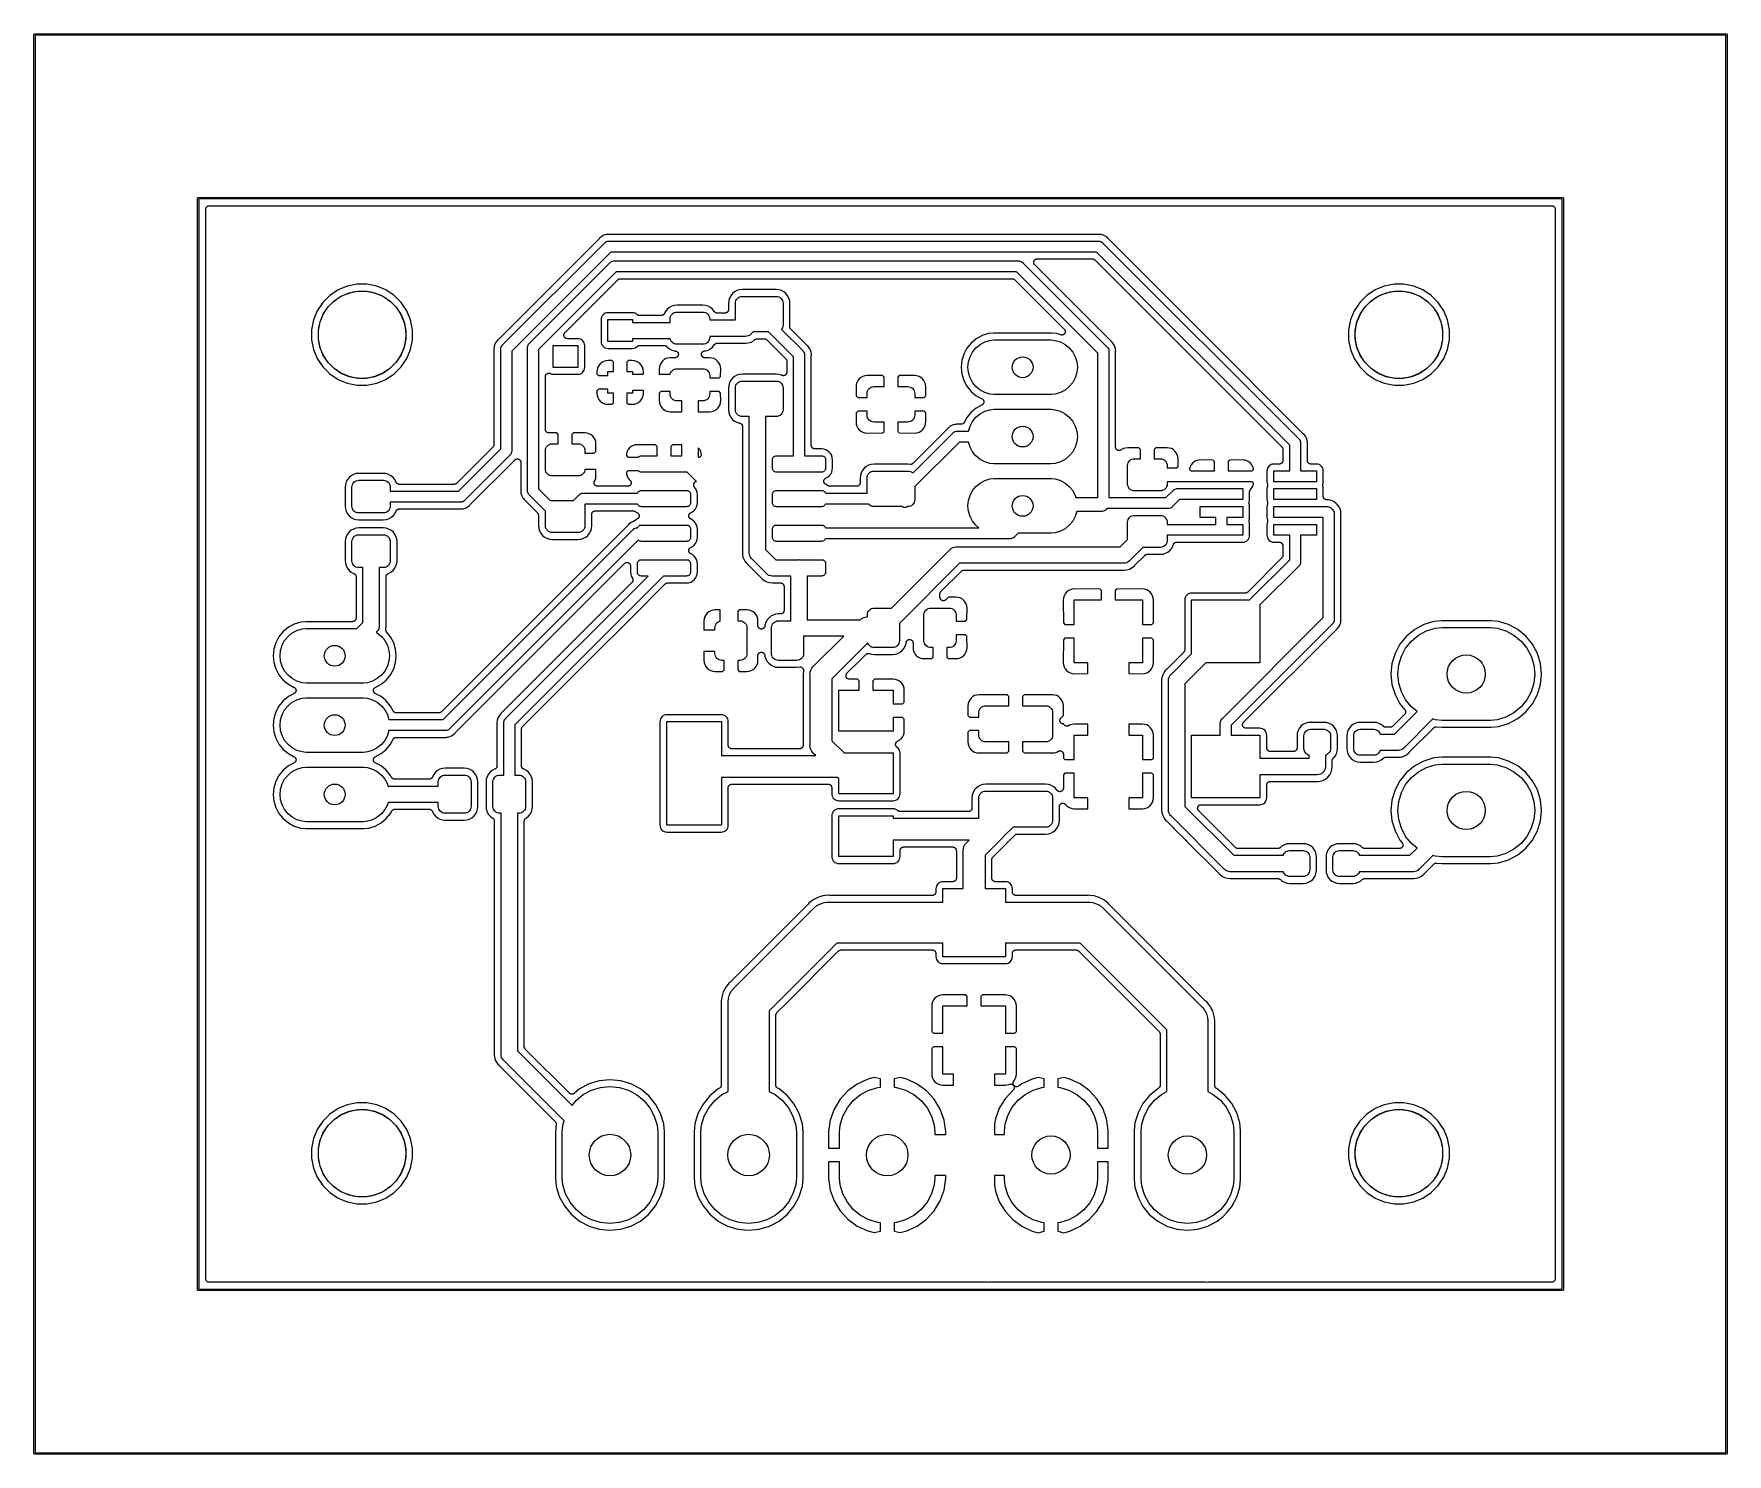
# Model space of a CAD drawing. Extents: x 104 to 166, y -141 to -89.
import ezdxf

# ---------------------------------------------------------------- set-up
doc = ezdxf.new("R2010")
doc.units = 0
doc.layers.add('BLACK', color=7, linetype='CONTINUOUS')

msp = doc.modelspace()

# ---------------------------------------------------------------- linework, layer by layer
at = {"layer": 'BLACK', "linetype": 'CONTINUOUS'}
for p, q in [((103.975, -88.9951), (103.977, -88.9904)), ((103.975, -89), (103.975, -88.9951)), ((103.975, -89.0012), (103.975, -89)), ((103.975, -140.999), (103.975, -89.0012)), ((103.977, -88.9904), (103.979, -88.986)), ((103.979, -88.986), (103.982, -88.9822)), ((103.982, -88.9822), (103.986, -88.9791)), ((103.986, -88.9791), (103.99, -88.9768)), ((103.99, -88.9768), (103.995, -88.9754)), ((103.995, -88.9754), (103.999, -88.975)), ((103.999, -88.975), (104, -88.9749)), ((103.999, -88.975), (103.999, -88.975)), ((104, -88.9749), (104.001, -88.975)), ((104.001, -88.975), (165.999, -88.975)), ((104.025, -89.025), (104.025, -140.975)), ((165.975, -89.025), (104.025, -89.025)), ((165.975, -140.975), (165.975, -89.025)), ((165.999, -88.975), (166, -88.9749)), ((166, -88.9749), (166.001, -88.975)), ((166.001, -88.975), (166.001, -88.975)), ((166.001, -88.975), (166.005, -88.9754)), ((166.005, -88.9754), (166.01, -88.9768)), ((166.01, -88.9768), (166.014, -88.9791)), ((166.014, -88.9791), (166.018, -88.9822)), ((166.018, -88.9822), (166.021, -88.986)), ((166.021, -88.986), (166.023, -88.9904)), ((166.023, -88.9904), (166.025, -88.9951)), ((166.025, -88.9951), (166.025, -89)), ((166.025, -89), (166.025, -89.0012)), ((166.025, -89.0012), (166.025, -140.999)), ((109.975, -94.9951), (109.977, -94.9904)), ((109.975, -95), (109.975, -94.9951)), ((109.975, -95.0012), (109.975, -95)), ((109.975, -134.999), (109.975, -95.0012)), ((109.977, -94.9904), (109.979, -94.986)), ((109.979, -94.986), (109.982, -94.9822)), ((109.982, -94.9822), (109.986, -94.9791)), ((109.986, -94.9791), (109.99, -94.9768)), ((109.99, -94.9768), (109.995, -94.9754)), ((109.995, -94.9754), (109.999, -94.975)), ((109.999, -94.975), (110, -94.9749)), ((110, -94.9749), (110.001, -94.975)), ((110.001, -94.975), (159.999, -94.975)), ((110.025, -95.025), (110.025, -134.975)), ((159.975, -95.025), (110.025, -95.025)), ((110.275, -95.4002), (110.276, -95.3883)), ((110.275, -95.4011), (110.275, -95.4002)), ((110.275, -95.4011), (110.275, -95.4011)), ((110.275, -95.4011), (110.275, -95.4011)), ((110.275, -95.402), (110.275, -95.4011)), ((110.275, -134.598), (110.275, -95.402)), ((110.276, -95.3883), (110.278, -95.3765)), ((110.278, -95.3756), (110.281, -95.3642)), ((110.278, -95.376), (110.278, -95.3756)), ((110.278, -95.3765), (110.278, -95.376)), ((110.281, -95.3642), (110.285, -95.3528)), ((110.285, -95.352), (110.291, -95.3415)), ((110.285, -95.3524), (110.285, -95.352)), ((110.285, -95.3528), (110.285, -95.3524)), ((110.291, -95.3415), (110.297, -95.331)), ((110.297, -95.3302), (110.305, -95.3211)), ((110.297, -95.3306), (110.297, -95.3302)), ((110.297, -95.331), (110.297, -95.3306)), ((110.305, -95.3211), (110.313, -95.3119)), ((110.313, -95.3113), (110.322, -95.3038)), ((110.313, -95.3116), (110.313, -95.3113)), ((110.313, -95.3119), (110.313, -95.3116)), ((110.322, -95.3038), (110.332, -95.2962)), ((110.332, -95.2957), (110.343, -95.2902)), ((110.332, -95.296), (110.332, -95.2957)), ((110.332, -95.2962), (110.332, -95.296)), ((110.343, -95.2902), (110.354, -95.2846)), ((110.354, -95.2842), (110.366, -95.2809)), ((110.354, -95.2845), (110.354, -95.2842)), ((110.354, -95.2846), (110.354, -95.2845)), ((110.366, -95.2809), (110.377, -95.2774)), ((110.377, -95.2774), (110.378, -95.2774)), ((110.378, -95.2772), (110.39, -95.2762)), ((110.378, -95.2774), (110.378, -95.2772)), ((110.39, -95.2762), (110.402, -95.275)), ((110.402, -95.275), (159.598, -95.275)), ((159.598, -95.275), (159.599, -95.275)), ((159.599, -95.275), (159.599, -95.275)), ((159.599, -95.275), (159.599, -95.275)), ((159.599, -95.275), (159.6, -95.275)), ((159.6, -95.275), (159.612, -95.2763)), ((159.612, -95.2763), (159.624, -95.2776)), ((159.624, -95.2776), (159.624, -95.2777)), ((159.624, -95.2777), (159.624, -95.2778)), ((159.624, -95.2778), (159.636, -95.2814)), ((159.636, -95.2814), (159.647, -95.2849)), ((159.647, -95.2849), (159.648, -95.2851)), ((159.648, -95.2851), (159.648, -95.2853)), ((159.648, -95.2853), (159.658, -95.291)), ((159.658, -95.291), (159.669, -95.2967)), ((159.669, -95.2967), (159.669, -95.297)), ((159.669, -95.297), (159.67, -95.2972)), ((159.67, -95.2972), (159.679, -95.3049)), ((159.679, -95.3049), (159.688, -95.3125)), ((159.688, -95.3125), (159.688, -95.3129)), ((159.688, -95.3129), (159.689, -95.3131)), ((159.689, -95.3131), (159.696, -95.3225)), ((159.696, -95.3225), (159.704, -95.3317)), ((159.704, -95.3317), (159.704, -95.3321)), ((159.704, -95.3321), (159.704, -95.3325)), ((159.704, -95.3325), (159.71, -95.3431)), ((159.71, -95.3431), (159.715, -95.3536)), ((159.715, -95.3536), (159.716, -95.354)), ((159.716, -95.354), (159.716, -95.3544)), ((159.716, -95.3544), (159.719, -95.3659)), ((159.719, -95.3659), (159.723, -95.3773)), ((159.723, -95.3773), (159.723, -95.3778)), ((159.723, -95.3778), (159.723, -95.3782)), ((159.723, -95.3782), (159.724, -95.3901)), ((159.724, -95.3901), (159.725, -95.402)), ((159.725, -95.402), (159.725, -134.598)), ((159.975, -134.975), (159.975, -95.025)), ((159.999, -94.975), (160, -94.9749)), ((160, -94.9749), (160.001, -94.975)), ((160.001, -94.975), (160.005, -94.9754)), ((160.005, -94.9754), (160.01, -94.9768)), ((160.01, -94.9768), (160.014, -94.9791)), ((160.014, -94.9791), (160.018, -94.9822)), ((160.018, -94.9822), (160.021, -94.986)), ((160.021, -94.986), (160.023, -94.9904)), ((160.023, -94.9904), (160.025, -94.9951)), ((160.025, -94.9951), (160.025, -95)), ((160.025, -95), (160.025, -95.0012)), ((160.025, -95.0012), (160.025, -134.999)), ((124.697, -96.4758), (120.987, -100.186)), ((121.151, -100.376), (124.887, -96.6395)), ((124.701, -96.4717), (124.697, -96.4758)), ((124.704, -96.468), (124.701, -96.4717)), ((124.706, -96.4666), (124.704, -96.468)), ((124.716, -96.4543), (124.706, -96.4666)), ((124.784, -96.398), (124.716, -96.4543)), ((124.862, -96.3562), (124.784, -96.398)), ((124.947, -96.3305), (124.862, -96.3562)), ((124.887, -96.6395), (124.893, -96.6319)), ((124.893, -96.6319), (124.924, -96.6069)), ((124.924, -96.6069), (124.959, -96.5883)), ((125.019, -96.3234), (124.947, -96.3305)), ((124.959, -96.5883), (124.996, -96.5769)), ((124.996, -96.5769), (125.026, -96.574)), ((125.02, -96.3234), (125.019, -96.3234)), ((125.035, -96.3218), (125.02, -96.3234)), ((125.026, -96.574), (125.035, -96.573)), ((125.026, -96.574), (125.026, -96.574)), ((125.051, -96.3234), (125.035, -96.3218)), ((125.035, -96.573), (125.045, -96.574)), ((125.045, -96.574), (142.992, -96.574)), ((125.057, -96.3234), (125.051, -96.3234)), ((125.062, -96.324), (125.057, -96.3234)), ((125.064, -96.324), (125.062, -96.324)), ((142.974, -96.324), (125.064, -96.324)), ((142.979, -96.3235), (142.974, -96.324)), ((142.984, -96.3235), (142.979, -96.3235)), ((142.986, -96.3234), (142.984, -96.3235)), ((143.002, -96.3218), (142.986, -96.3234)), ((142.992, -96.574), (143.002, -96.573)), ((143.018, -96.3234), (143.002, -96.3218)), ((143.002, -96.573), (143.012, -96.574)), ((143.012, -96.574), (143.012, -96.574)), ((143.012, -96.574), (143.041, -96.5769)), ((143.048, -96.3263), (143.018, -96.3234)), ((143.018, -96.3234), (143.018, -96.3234)), ((143.041, -96.5769), (143.079, -96.5883)), ((143.09, -96.3305), (143.048, -96.3263)), ((143.048, -96.3263), (143.048, -96.3263)), ((143.079, -96.5883), (143.114, -96.6069)), ((143.123, -96.3404), (143.09, -96.3305)), ((143.114, -96.6069), (143.144, -96.6319)), ((143.175, -96.3562), (143.123, -96.3404)), ((143.123, -96.3404), (143.123, -96.3404)), ((143.144, -96.6319), (143.15, -96.6395)), ((143.15, -96.6395), (150.328, -103.818)), ((143.253, -96.398), (143.175, -96.3562)), ((143.322, -96.4543), (143.253, -96.398)), ((143.332, -96.4666), (143.322, -96.4543)), ((143.336, -96.4704), (143.332, -96.4666)), ((143.339, -96.4746), (143.336, -96.4704)), ((143.34, -96.4758), (143.339, -96.4746)), ((146.759, -99.895), (143.34, -96.4758)), ((125.118, -96.974), (121.485, -100.607)), ((122.135, -100.311), (125.082, -97.3635)), ((125.082, -97.3635), (125.089, -97.3559)), ((125.089, -97.3559), (125.119, -97.3309)), ((142.919, -96.974), (125.118, -96.974)), ((125.119, -97.3309), (125.154, -97.3123)), ((125.154, -97.3123), (125.192, -97.3009)), ((125.192, -97.3009), (125.221, -97.298)), ((125.221, -97.298), (125.231, -97.297)), ((125.221, -97.298), (125.221, -97.298)), ((125.231, -97.297), (125.241, -97.298)), ((125.241, -97.298), (140.061, -97.298)), ((140.061, -97.298), (140.071, -97.297)), ((140.071, -97.297), (140.081, -97.298)), ((140.081, -97.298), (140.081, -97.298)), ((140.081, -97.298), (140.11, -97.3009)), ((140.11, -97.3009), (140.148, -97.3123)), ((140.148, -97.3123), (140.183, -97.3309)), ((140.183, -97.3309), (140.213, -97.3559)), ((140.213, -97.3559), (140.219, -97.3635)), ((140.219, -97.3635), (143.3, -100.445)), ((140.613, -97.3497), (140.614, -97.3376)), ((140.613, -97.3499), (140.613, -97.3497)), ((140.613, -97.3501), (140.613, -97.3499)), ((140.614, -97.3622), (140.613, -97.3501)), ((140.614, -97.3376), (140.616, -97.3255)), ((140.615, -97.3744), (140.614, -97.3622)), ((140.615, -97.3746), (140.615, -97.3744)), ((140.615, -97.3748), (140.615, -97.3746)), ((140.619, -97.3863), (140.615, -97.3748)), ((140.616, -97.325), (140.619, -97.3135)), ((140.616, -97.3252), (140.616, -97.325)), ((140.616, -97.3255), (140.616, -97.3252)), ((140.619, -97.3135), (140.623, -97.3018)), ((140.622, -97.3982), (140.619, -97.3863)), ((140.622, -97.3984), (140.622, -97.3982)), ((140.622, -97.3986), (140.622, -97.3984)), ((140.628, -97.4094), (140.622, -97.3986)), ((140.623, -97.3014), (140.629, -97.2907)), ((140.623, -97.3016), (140.623, -97.3014)), ((140.623, -97.3018), (140.623, -97.3016)), ((140.634, -97.4202), (140.628, -97.4094)), ((140.629, -97.2907), (140.635, -97.28)), ((140.635, -97.2796), (140.643, -97.2702)), ((140.635, -97.2798), (140.635, -97.2796)), ((140.635, -97.28), (140.635, -97.2798)), ((140.643, -97.2702), (140.651, -97.2609)), ((140.651, -97.2606), (140.66, -97.2529)), ((140.651, -97.2607), (140.651, -97.2606)), ((140.651, -97.2609), (140.651, -97.2607)), ((140.66, -97.2529), (140.67, -97.2452)), ((140.67, -97.245), (140.681, -97.2393)), ((140.67, -97.2451), (140.67, -97.245)), ((140.67, -97.2452), (140.67, -97.2451)), ((140.681, -97.2393), (140.692, -97.2336)), ((140.692, -97.2334), (140.704, -97.23)), ((140.692, -97.2335), (140.692, -97.2334)), ((140.692, -97.2336), (140.692, -97.2335)), ((140.704, -97.23), (140.715, -97.2264)), ((140.715, -97.2264), (140.716, -97.2264)), ((140.716, -97.2263), (140.728, -97.2252)), ((140.716, -97.2264), (140.716, -97.2263)), ((140.728, -97.2252), (140.74, -97.224)), ((140.74, -97.224), (142.763, -97.224)), ((142.763, -97.224), (142.763, -97.224)), ((142.763, -97.224), (142.763, -97.224)), ((142.763, -97.224), (142.763, -97.224)), ((142.763, -97.224), (142.765, -97.224)), ((142.765, -97.224), (142.776, -97.2253)), ((142.776, -97.2253), (142.788, -97.2265)), ((142.788, -97.2265), (142.789, -97.2267)), ((142.789, -97.2267), (142.789, -97.2268)), ((142.789, -97.2268), (142.801, -97.2303)), ((142.801, -97.2303), (142.812, -97.2338)), ((142.812, -97.2338), (142.812, -97.2341)), ((142.812, -97.2341), (142.813, -97.2343)), ((142.813, -97.2343), (142.823, -97.2399)), ((142.823, -97.2399), (142.834, -97.2455)), ((142.834, -97.2455), (142.834, -97.2459)), ((142.834, -97.2459), (142.835, -97.2462)), ((142.835, -97.2462), (142.844, -97.2537)), ((142.844, -97.2537), (142.853, -97.2612)), ((142.853, -97.2612), (149.707, -104.115)), ((149.994, -104.049), (142.919, -96.974)), ((125.314, -97.698), (122.469, -100.543)), ((123.436, -99.9294), (125.38, -97.9852)), ((139.988, -97.698), (125.314, -97.698)), ((125.38, -97.9849), (125.381, -97.9839)), ((125.38, -97.9852), (125.38, -97.9849)), ((125.38, -97.9849), (125.38, -97.9849)), ((125.38, -97.9849), (125.38, -97.9849)), ((125.381, -97.9839), (125.39, -97.9766)), ((125.39, -97.9766), (125.399, -97.9692)), ((125.399, -97.9692), (125.4, -97.9689)), ((125.4, -97.9689), (125.401, -97.9685)), ((125.401, -97.9685), (125.411, -97.9631)), ((125.411, -97.9631), (125.421, -97.9576)), ((125.421, -97.9576), (125.422, -97.9574)), ((125.422, -97.9574), (125.423, -97.9571)), ((125.423, -97.9571), (125.434, -97.9538)), ((125.434, -97.9538), (125.445, -97.9504)), ((125.445, -97.9504), (125.446, -97.9503)), ((125.446, -97.9501), (125.458, -97.9491)), ((125.446, -97.9503), (125.446, -97.9501)), ((125.458, -97.9491), (125.47, -97.948)), ((125.47, -97.948), (139.832, -97.948)), ((139.832, -97.948), (139.832, -97.948)), ((139.832, -97.948), (139.832, -97.948)), ((139.832, -97.948), (139.832, -97.948)), ((139.832, -97.948), (139.834, -97.948)), ((139.834, -97.948), (139.845, -97.9493)), ((139.845, -97.9493), (139.857, -97.9505)), ((139.857, -97.9505), (139.858, -97.9507)), ((139.858, -97.9507), (139.858, -97.9508)), ((139.858, -97.9508), (139.87, -97.9543)), ((139.87, -97.9543), (139.881, -97.9577)), ((139.881, -97.9577), (139.881, -97.958)), ((139.881, -97.958), (139.882, -97.9582)), ((139.882, -97.9582), (139.892, -97.9639)), ((139.892, -97.9639), (139.903, -97.9694)), ((139.903, -97.9694), (139.903, -97.9699)), ((139.903, -97.9699), (139.904, -97.9702)), ((139.904, -97.9702), (139.913, -97.9777)), ((139.913, -97.9777), (139.922, -97.9852)), ((139.922, -97.9852), (141.734, -99.7971)), ((142.966, -100.676), (139.988, -97.698)), ((140.634, -97.4203), (140.634, -97.4202)), ((140.634, -97.4205), (140.634, -97.4203)), ((140.641, -97.43), (140.634, -97.4205)), ((140.649, -97.4395), (140.641, -97.43)), ((140.649, -97.4398), (140.649, -97.4395)), ((140.649, -97.4399), (140.649, -97.4398)), ((140.65, -97.4408), (140.649, -97.4399)), ((140.649, -97.4399), (140.649, -97.4399)), ((143.464, -100.255), (140.65, -97.4408)), ((114.821, -98.563), (114.563, -98.8207)), ((115.124, -98.3606), (114.821, -98.563)), ((114.98, -98.7572), (115.242, -98.5821)), ((115.46, -98.2211), (115.124, -98.3606)), ((115.242, -98.5821), (115.533, -98.4615)), ((115.818, -98.15), (115.46, -98.2211)), ((115.533, -98.4615), (115.842, -98.4)), ((116.182, -98.15), (115.818, -98.15)), ((115.842, -98.4), (116.158, -98.4)), ((116.158, -98.4), (116.467, -98.4615)), ((116.54, -98.2211), (116.182, -98.15)), ((116.467, -98.4615), (116.758, -98.5821)), ((116.876, -98.3606), (116.54, -98.2211)), ((116.758, -98.5821), (117.02, -98.7572)), ((117.179, -98.563), (116.876, -98.3606)), ((117.437, -98.8207), (117.179, -98.563)), ((129.468, -98.6562), (129.439, -98.7502)), ((129.514, -98.5695), (129.468, -98.6562)), ((129.577, -98.4936), (129.514, -98.5695)), ((129.653, -98.4313), (129.577, -98.4936)), ((129.739, -98.3849), (129.653, -98.4313)), ((129.833, -98.3564), (129.739, -98.3849)), ((129.754, -98.6712), (129.792, -98.6401)), ((129.792, -98.6401), (129.835, -98.617)), ((129.937, -98.3462), (129.833, -98.3564)), ((129.835, -98.617), (129.882, -98.6028)), ((129.882, -98.6028), (129.931, -98.598)), ((129.931, -98.598), (131.181, -98.598)), ((131.175, -98.3462), (129.937, -98.3462)), ((131.279, -98.3564), (131.175, -98.3462)), ((131.181, -98.598), (131.23, -98.6028)), ((131.23, -98.6028), (131.277, -98.617)), ((131.277, -98.617), (131.32, -98.6401)), ((131.373, -98.3849), (131.279, -98.3564)), ((131.32, -98.6401), (131.358, -98.6712)), ((131.459, -98.4313), (131.373, -98.3849)), ((131.535, -98.4936), (131.459, -98.4313)), ((131.598, -98.5695), (131.535, -98.4936)), ((131.644, -98.6562), (131.598, -98.5695)), ((131.673, -98.7502), (131.644, -98.6562)), ((152.821, -98.563), (152.563, -98.8207)), ((153.124, -98.3606), (152.821, -98.563)), ((152.98, -98.7572), (153.242, -98.5821)), ((153.46, -98.2211), (153.124, -98.3606)), ((153.242, -98.5821), (153.533, -98.4615)), ((153.818, -98.15), (153.46, -98.2211)), ((153.533, -98.4615), (153.842, -98.4)), ((154.182, -98.15), (153.818, -98.15)), ((153.842, -98.4), (154.158, -98.4)), ((154.158, -98.4), (154.467, -98.4615)), ((154.54, -98.2211), (154.182, -98.15)), ((154.467, -98.4615), (154.758, -98.5821)), ((154.876, -98.3606), (154.54, -98.2211)), ((154.758, -98.5821), (155.02, -98.7572)), ((155.179, -98.563), (154.876, -98.3606)), ((155.437, -98.8207), (155.179, -98.563)), ((114.361, -99.1237), (114.221, -99.4604)), ((114.563, -98.8207), (114.361, -99.1237)), ((114.461, -99.5333), (114.582, -99.2421)), ((114.582, -99.2421), (114.757, -98.9801)), ((114.757, -98.9801), (114.98, -98.7572)), ((117.02, -98.7572), (117.243, -98.9801)), ((117.243, -98.9801), (117.418, -99.2421)), ((117.418, -99.2421), (117.539, -99.5333)), ((117.639, -99.1237), (117.437, -98.8207)), ((117.779, -99.4604), (117.639, -99.1237)), ((124.832, -99.2704), (124.801, -99.3084)), ((124.87, -99.2391), (124.832, -99.2704)), ((124.914, -99.2159), (124.87, -99.2391)), ((124.961, -99.2016), (124.914, -99.2159)), ((125.016, -99.1962), (124.961, -99.2016)), ((125.904, -99.1962), (125.016, -99.1962)), ((125.959, -99.2016), (125.904, -99.1962)), ((126.006, -99.2159), (125.959, -99.2016)), ((126.05, -99.2391), (126.006, -99.2159)), ((126.086, -99.2692), (126.05, -99.2391)), ((126.091, -99.2722), (126.086, -99.2692)), ((126.095, -99.2758), (126.091, -99.2722)), ((126.101, -99.2791), (126.095, -99.2758)), ((126.107, -99.283), (126.101, -99.2791)), ((127.03, -99.28), (127.025, -99.2837)), ((127.036, -99.2768), (127.03, -99.28)), ((127.041, -99.2732), (127.036, -99.2768)), ((127.045, -99.2702), (127.041, -99.2732)), ((127.05, -99.2654), (127.045, -99.2702)), ((127.056, -99.2611), (127.05, -99.2654)), ((127.059, -99.2568), (127.056, -99.2611)), ((127.063, -99.2528), (127.059, -99.2568)), ((127.067, -99.2473), (127.063, -99.2528)), ((127.071, -99.242), (127.067, -99.2473)), ((127.074, -99.2371), (127.071, -99.242)), ((127.077, -99.2324), (127.074, -99.2371)), ((127.078, -99.2309), (127.077, -99.2324)), ((127.124, -99.1445), (127.078, -99.2309)), ((127.187, -99.0686), (127.124, -99.1445)), ((127.263, -99.0063), (127.187, -99.0686)), ((127.349, -98.9599), (127.263, -99.0063)), ((127.333, -99.2841), (127.364, -99.2462)), ((127.443, -98.9314), (127.349, -98.9599)), ((127.364, -99.2462), (127.402, -99.2151)), ((127.402, -99.2151), (127.445, -99.192)), ((127.547, -98.9212), (127.443, -98.9314)), ((127.445, -99.192), (127.492, -99.1778)), ((127.492, -99.1778), (127.541, -99.173)), ((127.541, -99.173), (128.491, -99.173)), ((128.485, -98.9212), (127.547, -98.9212)), ((128.589, -98.9314), (128.485, -98.9212)), ((128.491, -99.173), (128.54, -99.1778)), ((128.54, -99.1778), (128.587, -99.192)), ((128.587, -99.192), (128.63, -99.2151)), ((128.683, -98.9599), (128.589, -98.9314)), ((128.63, -99.2151), (128.668, -99.2462)), ((128.668, -99.2462), (128.699, -99.2841)), ((128.769, -99.0063), (128.683, -98.9599)), ((128.845, -99.0686), (128.769, -99.0063)), ((128.909, -99.1456), (128.845, -99.0686)), ((128.91, -99.148), (128.909, -99.1456)), ((128.913, -99.153), (128.91, -99.148)), ((128.917, -99.1583), (128.913, -99.153)), ((128.921, -99.164), (128.917, -99.1583)), ((128.925, -99.168), (128.921, -99.164)), ((128.928, -99.1724), (128.925, -99.168)), ((128.934, -99.1767), (128.928, -99.1724)), ((128.938, -99.1815), (128.934, -99.1767)), ((128.943, -99.1847), (128.938, -99.1815)), ((128.947, -99.1883), (128.943, -99.1847)), ((128.953, -99.1916), (128.947, -99.1883)), ((128.959, -99.1953), (128.953, -99.1916)), ((128.964, -99.1975), (128.959, -99.1953)), ((128.969, -99.2002), (128.964, -99.1975)), ((128.976, -99.2023), (128.969, -99.2002)), ((128.982, -99.2049), (128.976, -99.2023)), ((128.987, -99.206), (128.982, -99.2049)), ((128.993, -99.2077), (128.987, -99.206)), ((128.999, -99.2085), (128.993, -99.2077)), ((129.006, -99.2098), (128.999, -99.2085)), ((129.012, -99.2099), (129.006, -99.2098)), ((129.017, -99.2105), (129.012, -99.2099)), ((129.019, -99.2105), (129.017, -99.2105)), ((129.302, -99.2105), (129.019, -99.2105)), ((129.314, -99.2093), (129.302, -99.2105)), ((129.326, -99.2082), (129.314, -99.2093)), ((129.327, -99.2081), (129.326, -99.2081)), ((129.326, -99.2081), (129.326, -99.2082)), ((129.338, -99.2046), (129.327, -99.2081)), ((129.35, -99.2013), (129.338, -99.2046)), ((129.351, -99.2009), (129.35, -99.201)), ((129.35, -99.201), (129.35, -99.2013)), ((129.361, -99.1953), (129.351, -99.2009)), ((129.372, -99.1898), (129.361, -99.1953)), ((129.382, -99.1817), (129.372, -99.1893)), ((129.372, -99.1893), (129.372, -99.1895)), ((129.372, -99.1895), (129.372, -99.1898)), ((129.391, -99.1742), (129.382, -99.1817)), ((129.392, -99.1736), (129.391, -99.1739)), ((129.391, -99.1739), (129.391, -99.1742)), ((129.399, -99.1644), (129.392, -99.1736)), ((129.407, -99.1553), (129.399, -99.1644)), ((129.413, -99.144), (129.407, -99.1545)), ((129.407, -99.1545), (129.407, -99.1549)), ((129.407, -99.1549), (129.407, -99.1553)), ((129.419, -99.1335), (129.413, -99.144)), ((129.423, -99.1213), (129.419, -99.1327)), ((129.419, -99.1327), (129.419, -99.1331)), ((129.419, -99.1331), (129.419, -99.1335)), ((129.426, -99.1099), (129.423, -99.1213)), ((129.427, -99.109), (129.426, -99.1095)), ((129.426, -99.1095), (129.426, -99.1099)), ((129.428, -99.0972), (129.427, -99.109)), ((129.429, -99.0853), (129.428, -99.0972)), ((129.439, -98.7502), (129.429, -98.8542)), ((129.429, -98.8542), (129.429, -99.0835)), ((129.429, -99.0835), (129.429, -99.0844)), ((129.429, -99.0844), (129.429, -99.0844)), ((129.429, -99.0844), (129.429, -99.0844)), ((129.429, -99.0844), (129.429, -99.0853)), ((129.681, -98.848), (129.686, -98.7992)), ((129.681, -99.4605), (129.681, -98.848)), ((129.686, -98.7992), (129.7, -98.7523)), ((129.7, -98.7523), (129.723, -98.7091)), ((129.723, -98.7091), (129.754, -98.6712)), ((131.358, -98.6712), (131.389, -98.7091)), ((131.389, -98.7091), (131.412, -98.7523)), ((131.412, -98.7523), (131.426, -98.7992)), ((131.426, -98.7992), (131.431, -98.848)), ((131.431, -98.848), (131.431, -99.648)), ((131.683, -98.8542), (131.673, -98.7502)), ((131.683, -99.6418), (131.683, -98.8542)), ((152.361, -99.1237), (152.221, -99.4604)), ((152.563, -98.8207), (152.361, -99.1237)), ((152.461, -99.5333), (152.582, -99.2421)), ((152.582, -99.2421), (152.757, -98.9801)), ((152.757, -98.9801), (152.98, -98.7572)), ((155.02, -98.7572), (155.243, -98.9801)), ((155.243, -98.9801), (155.418, -99.2421)), ((155.418, -99.2421), (155.539, -99.5333)), ((155.639, -99.1237), (155.437, -98.8207)), ((155.779, -99.4604), (155.639, -99.1237)), ((114.221, -99.4604), (114.15, -99.8178)), ((114.15, -99.8178), (114.15, -100.182)), ((114.4, -99.8424), (114.461, -99.5333)), ((114.4, -100.158), (114.4, -99.8424)), ((117.539, -99.5333), (117.6, -99.8424)), ((117.6, -99.8424), (117.6, -100.158)), ((117.85, -99.8178), (117.779, -99.4604)), ((117.85, -100.182), (117.85, -99.8178)), ((124.764, -99.399), (124.758, -99.4542)), ((124.758, -99.4542), (124.758, -100.242)), ((124.778, -99.3519), (124.764, -99.399)), ((124.801, -99.3084), (124.778, -99.3519)), ((125.01, -100.248), (125.01, -99.448)), ((125.01, -99.448), (125.91, -99.448)), ((125.91, -99.448), (125.91, -99.548)), ((125.91, -99.548), (127.291, -99.548)), ((126.112, -99.2851), (126.107, -99.283)), ((126.117, -99.2877), (126.112, -99.2851)), ((126.123, -99.2898), (126.117, -99.2877)), ((126.13, -99.2925), (126.123, -99.2898)), ((126.135, -99.2936), (126.13, -99.2925)), ((126.14, -99.2952), (126.135, -99.2936)), ((126.147, -99.296), (126.14, -99.2952)), ((126.154, -99.2974), (126.147, -99.296)), ((126.159, -99.2974), (126.154, -99.2974)), ((126.165, -99.298), (126.159, -99.2974)), ((126.167, -99.298), (126.165, -99.298)), ((126.966, -99.298), (126.167, -99.298)), ((126.972, -99.2974), (126.966, -99.298)), ((126.977, -99.2975), (126.972, -99.2974)), ((126.984, -99.2962), (126.977, -99.2975)), ((126.991, -99.2956), (126.984, -99.2962)), ((126.996, -99.294), (126.991, -99.2956)), ((127.002, -99.2929), (126.996, -99.294)), ((127.008, -99.2904), (127.002, -99.2929)), ((127.015, -99.2884), (127.008, -99.2904)), ((127.019, -99.2858), (127.015, -99.2884)), ((127.025, -99.2837), (127.019, -99.2858)), ((127.291, -99.423), (127.296, -99.3742)), ((127.291, -99.548), (127.291, -99.423)), ((127.296, -99.3742), (127.31, -99.3273)), ((127.31, -99.3273), (127.333, -99.2841)), ((128.699, -99.2841), (128.722, -99.3273)), ((128.722, -99.3273), (128.736, -99.3742)), ((128.736, -99.3742), (128.741, -99.423)), ((128.741, -99.423), (128.741, -99.4605)), ((128.741, -99.4605), (129.681, -99.4605)), ((130.33, -99.898), (130.266, -99.9622)), ((130.897, -99.898), (130.33, -99.898)), ((131.815, -100.816), (130.897, -99.898)), ((131.389, -99.7869), (131.372, -99.8073)), ((131.372, -99.8073), (132.149, -100.585)), ((131.412, -99.7437), (131.389, -99.7869)), ((131.426, -99.6968), (131.412, -99.7437)), ((131.431, -99.648), (131.426, -99.6968)), ((131.677, -99.7048), (131.678, -99.6992)), ((131.678, -99.7116), (131.677, -99.7048)), ((131.678, -99.6937), (131.683, -99.6418)), ((131.678, -99.6992), (131.678, -99.6937)), ((131.678, -99.7184), (131.678, -99.7116)), ((131.679, -99.7239), (131.678, -99.7184)), ((131.679, -99.7295), (131.679, -99.7239)), ((131.681, -99.736), (131.679, -99.7295)), ((131.683, -99.7428), (131.681, -99.736)), ((131.685, -99.7479), (131.683, -99.7428)), ((131.686, -99.7533), (131.685, -99.7479)), ((131.689, -99.7593), (131.686, -99.7533)), ((131.692, -99.7657), (131.689, -99.7593)), ((131.695, -99.7703), (131.692, -99.7657)), ((131.698, -99.7753), (131.695, -99.7703)), ((131.702, -99.7806), (131.698, -99.7753)), ((131.706, -99.7863), (131.702, -99.7806)), ((131.71, -99.7903), (131.706, -99.7863)), ((131.713, -99.7946), (131.71, -99.7903)), ((131.714, -99.7959), (131.713, -99.7946)), ((132.313, -100.395), (131.714, -99.7959)), ((141.734, -99.7971), (141.735, -99.7983)), ((141.735, -99.7983), (141.739, -99.8031)), ((141.739, -99.8031), (141.743, -99.8074)), ((141.743, -99.8074), (141.746, -99.8127)), ((141.746, -99.8127), (141.75, -99.8177)), ((141.75, -99.8177), (141.753, -99.8231)), ((141.753, -99.8231), (141.757, -99.8282)), ((141.757, -99.8282), (141.759, -99.8341)), ((141.759, -99.8341), (141.762, -99.8397)), ((141.762, -99.8397), (141.763, -99.8455)), ((141.763, -99.8455), (141.766, -99.8512)), ((141.766, -99.8512), (141.767, -99.8574)), ((141.767, -99.8574), (141.769, -99.8635)), ((141.769, -99.8635), (141.769, -99.8696)), ((141.769, -99.8696), (141.77, -99.8755)), ((141.77, -99.9003), (141.769, -99.9065)), ((141.77, -99.8755), (141.77, -99.8819)), ((141.77, -99.8819), (141.771, -99.8882)), ((141.771, -99.8882), (141.77, -99.8942)), ((141.77, -99.8942), (141.77, -99.9003)), ((146.759, -99.8951), (146.759, -99.895)), ((150.492, -103.628), (146.759, -99.8951)), ((152.221, -99.4604), (152.15, -99.8178)), ((152.15, -99.8178), (152.15, -100.182)), ((152.4, -99.8424), (152.461, -99.5333)), ((152.4, -100.158), (152.4, -99.8424)), ((155.539, -99.5333), (155.6, -99.8424)), ((155.6, -99.8424), (155.6, -100.158)), ((155.85, -99.8178), (155.779, -99.4604)), ((155.85, -100.182), (155.85, -99.8178)), ((114.15, -100.182), (114.221, -100.54)), ((114.461, -100.467), (114.4, -100.158)), ((114.582, -100.758), (114.461, -100.467)), ((117.539, -100.467), (117.418, -100.758)), ((117.6, -100.158), (117.539, -100.467)), ((117.779, -100.54), (117.85, -100.182)), ((120.842, -100.436), (120.833, -100.524)), ((120.86, -100.376), (120.842, -100.436)), ((120.867, -100.351), (120.86, -100.376)), ((120.86, -100.376), (120.86, -100.376)), ((120.909, -100.273), (120.867, -100.351)), ((120.965, -100.205), (120.909, -100.273)), ((120.978, -100.195), (120.965, -100.205)), ((120.981, -100.191), (120.978, -100.195)), ((120.986, -100.188), (120.981, -100.191)), ((120.987, -100.186), (120.986, -100.188)), ((121.084, -100.524), (121.085, -100.515)), ((121.085, -100.515), (121.088, -100.485)), ((121.085, -100.515), (121.085, -100.515)), ((121.088, -100.485), (121.099, -100.448)), ((121.099, -100.448), (121.118, -100.413)), ((121.118, -100.413), (121.143, -100.382)), ((121.143, -100.382), (121.151, -100.376)), ((122.068, -100.46), (122.069, -100.45)), ((122.069, -100.47), (122.068, -100.46)), ((122.069, -100.45), (122.072, -100.421)), ((122.069, -100.45), (122.069, -100.45)), ((122.069, -105.719), (122.069, -100.47)), ((122.072, -100.421), (122.083, -100.383)), ((122.083, -100.383), (122.102, -100.348)), ((122.102, -100.348), (122.127, -100.318)), ((122.127, -100.318), (122.135, -100.311)), ((123.01, -101.198), (123.01, -100.398)), ((123.01, -100.398), (123.91, -100.398)), ((123.399, -100.018), (123.4, -100.006)), ((123.399, -100.019), (123.399, -100.018)), ((123.4, -100.031), (123.399, -100.019)), ((123.399, -100.019), (123.399, -100.019)), ((123.4, -100.006), (123.401, -99.9941)), ((123.401, -100.043), (123.4, -100.031)), ((123.401, -99.9936), (123.405, -99.9819)), ((123.401, -99.9939), (123.401, -99.9936)), ((123.401, -99.9941), (123.401, -99.9939)), ((123.404, -100.055), (123.401, -100.043)), ((123.401, -100.043), (123.401, -100.043)), ((123.401, -100.043), (123.401, -100.043)), ((123.408, -100.067), (123.404, -100.055)), ((123.405, -99.9819), (123.408, -99.9704)), ((123.408, -99.97), (123.414, -99.9591)), ((123.408, -99.9702), (123.408, -99.97)), ((123.408, -99.9704), (123.408, -99.9702)), ((123.414, -100.078), (123.408, -100.067)), ((123.408, -100.067), (123.408, -100.067)), ((123.408, -100.067), (123.408, -100.067)), ((123.414, -99.9591), (123.42, -99.9485)), ((123.419, -100.089), (123.414, -100.078)), ((123.42, -100.089), (123.419, -100.089)), ((123.419, -100.089), (123.419, -100.089)), ((123.42, -99.9482), (123.428, -99.9388)), ((123.42, -99.9484), (123.42, -99.9482)), ((123.42, -99.9485), (123.42, -99.9484)), ((123.427, -100.099), (123.42, -100.089)), ((123.435, -100.108), (123.427, -100.099)), ((123.428, -99.9388), (123.436, -99.9294)), ((123.445, -100.116), (123.435, -100.108)), ((123.435, -100.108), (123.435, -100.108)), ((123.435, -100.108), (123.435, -100.108)), ((123.454, -100.124), (123.445, -100.116)), ((123.465, -100.13), (123.454, -100.124)), ((123.454, -100.124), (123.454, -100.124)), ((123.454, -100.124), (123.454, -100.124)), ((123.476, -100.136), (123.465, -100.13)), ((123.487, -100.14), (123.476, -100.136)), ((123.476, -100.136), (123.476, -100.136)), ((123.476, -100.136), (123.476, -100.136)), ((123.499, -100.143), (123.487, -100.14)), ((123.5, -100.143), (123.499, -100.143)), ((123.499, -100.143), (123.499, -100.143)), ((123.512, -100.145), (123.5, -100.143)), ((123.524, -100.146), (123.512, -100.145)), ((123.526, -100.146), (123.524, -100.146)), ((123.524, -100.146), (123.524, -100.146)), ((123.524, -100.146), (123.524, -100.146)), ((123.524, -100.146), (123.524, -100.146)), ((123.904, -100.146), (123.526, -100.146)), ((123.959, -100.152), (123.904, -100.146)), ((123.91, -100.398), (123.91, -101.198)), ((124.006, -100.166), (123.959, -100.152)), ((124.05, -100.189), (124.006, -100.166)), ((124.088, -100.22), (124.05, -100.189)), ((124.119, -100.258), (124.088, -100.22)), ((124.142, -100.302), (124.119, -100.258)), ((124.156, -100.349), (124.142, -100.302)), ((124.162, -100.404), (124.156, -100.349)), ((124.162, -101.192), (124.162, -100.404)), ((124.758, -100.242), (124.764, -100.297)), ((124.764, -100.297), (124.778, -100.344)), ((124.778, -100.344), (124.801, -100.388)), ((124.801, -100.388), (124.832, -100.426)), ((124.832, -100.426), (124.87, -100.457)), ((124.87, -100.457), (124.914, -100.48)), ((124.914, -100.48), (124.961, -100.494)), ((124.961, -100.494), (125.016, -100.5)), ((125.91, -100.248), (125.01, -100.248)), ((125.016, -100.5), (125.904, -100.5)), ((125.904, -100.5), (125.959, -100.494)), ((127.296, -100.148), (125.91, -100.148)), ((125.91, -100.148), (125.91, -100.248)), ((125.959, -100.494), (126.006, -100.48)), ((126.006, -100.48), (126.05, -100.457)), ((126.05, -100.457), (126.086, -100.427)), ((126.086, -100.427), (126.088, -100.426)), ((126.088, -100.426), (126.092, -100.423)), ((126.092, -100.423), (126.096, -100.419)), ((126.096, -100.419), (126.103, -100.416)), ((126.103, -100.416), (126.108, -100.412)), ((126.108, -100.412), (126.113, -100.41)), ((126.113, -100.41), (126.118, -100.408)), ((126.118, -100.408), (126.125, -100.406)), ((126.125, -100.406), (126.131, -100.403)), ((126.131, -100.403), (126.137, -100.402)), ((126.137, -100.402), (126.142, -100.4)), ((126.142, -100.4), (126.149, -100.4)), ((126.149, -100.4), (126.156, -100.398)), ((126.156, -100.398), (126.161, -100.399)), ((126.161, -100.399), (126.167, -100.398)), ((126.167, -100.398), (127.082, -100.398)), ((127.082, -100.398), (127.084, -100.398)), ((127.084, -100.398), (127.089, -100.399)), ((127.089, -100.399), (127.095, -100.399)), ((127.095, -100.399), (127.101, -100.4)), ((127.101, -100.4), (127.108, -100.401)), ((127.108, -100.401), (127.114, -100.402)), ((127.114, -100.402), (127.119, -100.404)), ((127.119, -100.404), (127.125, -100.406)), ((127.125, -100.406), (127.132, -100.408)), ((127.132, -100.408), (127.137, -100.411)), ((127.137, -100.411), (127.142, -100.413)), ((127.142, -100.413), (127.148, -100.417)), ((127.148, -100.417), (127.154, -100.42)), ((127.154, -100.42), (127.158, -100.424)), ((127.158, -100.424), (127.163, -100.427)), ((127.163, -100.427), (127.167, -100.432)), ((127.167, -100.432), (127.173, -100.436)), ((127.173, -100.436), (127.176, -100.44)), ((127.176, -100.44), (127.18, -100.444)), ((127.18, -100.444), (127.187, -100.452)), ((127.187, -100.452), (127.263, -100.515)), ((127.263, -100.515), (127.349, -100.561)), ((127.31, -100.194), (127.296, -100.148)), ((127.333, -100.237), (127.31, -100.194)), ((127.364, -100.275), (127.333, -100.237)), ((127.402, -100.306), (127.364, -100.275)), ((127.445, -100.329), (127.402, -100.306)), ((127.492, -100.343), (127.445, -100.329)), ((127.541, -100.348), (127.492, -100.343)), ((128.491, -100.348), (127.541, -100.348)), ((128.54, -100.343), (128.491, -100.348)), ((128.587, -100.329), (128.54, -100.343)), ((128.63, -100.306), (128.587, -100.329)), ((128.668, -100.275), (128.63, -100.306)), ((128.699, -100.237), (128.668, -100.275)), ((128.683, -100.561), (128.769, -100.515)), ((128.722, -100.194), (128.699, -100.237)), ((128.736, -100.147), (128.722, -100.194)), ((128.741, -100.098), (128.736, -100.147)), ((130.029, -100.06), (128.741, -100.06)), ((128.741, -100.06), (128.741, -100.098)), ((128.769, -100.515), (128.845, -100.452)), ((128.845, -100.452), (128.908, -100.376)), ((128.908, -100.376), (128.911, -100.371)), ((128.908, -100.376), (128.908, -100.376)), ((128.911, -100.371), (128.914, -100.366)), ((128.914, -100.366), (128.918, -100.361)), ((128.918, -100.361), (128.922, -100.356)), ((128.922, -100.356), (128.926, -100.352)), ((128.926, -100.352), (128.93, -100.347)), ((128.93, -100.347), (128.935, -100.343)), ((128.935, -100.343), (128.94, -100.338)), ((128.94, -100.338), (128.944, -100.335)), ((128.944, -100.335), (128.949, -100.332)), ((128.949, -100.332), (128.955, -100.329)), ((128.955, -100.329), (128.961, -100.325)), ((128.961, -100.325), (128.966, -100.323)), ((128.966, -100.323), (128.971, -100.32)), ((128.971, -100.32), (128.977, -100.318)), ((128.977, -100.318), (128.984, -100.316)), ((128.984, -100.316), (128.989, -100.315)), ((128.989, -100.315), (128.994, -100.313)), ((128.994, -100.313), (129.001, -100.312)), ((129.001, -100.312), (129.008, -100.311)), ((129.008, -100.311), (129.014, -100.311)), ((129.014, -100.311), (129.019, -100.31)), ((129.019, -100.31), (130.01, -100.31)), ((130.01, -100.31), (130.012, -100.311)), ((130.012, -100.311), (130.017, -100.311)), ((130.017, -100.311), (130.023, -100.311)), ((130.023, -100.311), (130.043, -100.313)), ((130.043, -100.062), (130.029, -100.06)), ((130.058, -100.06), (130.043, -100.062)), ((130.043, -100.313), (130.064, -100.311)), ((130.102, -100.056), (130.058, -100.06)), ((130.058, -100.06), (130.058, -100.06)), ((130.064, -100.311), (130.065, -100.311)), ((130.065, -100.311), (130.151, -100.303)), ((130.159, -100.039), (130.102, -100.056)), ((130.151, -100.303), (130.255, -100.271)), ((130.211, -100.011), (130.159, -100.039)), ((130.257, -99.9737), (130.211, -100.011)), ((130.255, -100.271), (130.351, -100.22)), ((130.266, -99.9622), (130.257, -99.9737)), ((130.351, -100.22), (130.401, -100.179)), ((130.401, -100.179), (130.402, -100.178)), ((130.402, -100.178), (130.407, -100.175)), ((130.407, -100.175), (130.411, -100.171)), ((130.411, -100.171), (130.417, -100.168)), ((130.417, -100.168), (130.423, -100.164)), ((130.423, -100.164), (130.428, -100.162)), ((130.428, -100.162), (130.433, -100.159)), ((130.433, -100.159), (130.44, -100.157)), ((130.44, -100.157), (130.446, -100.155)), ((130.446, -100.155), (130.452, -100.154)), ((130.452, -100.154), (130.457, -100.152)), ((130.457, -100.152), (130.464, -100.152)), ((130.464, -100.152), (130.471, -100.15)), ((130.471, -100.15), (130.476, -100.15)), ((130.476, -100.15), (130.482, -100.15)), ((130.482, -100.15), (130.743, -100.15)), ((130.743, -100.15), (130.743, -100.15)), ((130.743, -100.15), (130.743, -100.15)), ((130.743, -100.15), (130.743, -100.15)), ((130.743, -100.15), (130.745, -100.15)), ((130.745, -100.15), (130.756, -100.151)), ((130.756, -100.151), (130.768, -100.152)), ((130.768, -100.152), (130.769, -100.153)), ((130.769, -100.153), (130.769, -100.153)), ((130.769, -100.153), (130.78, -100.156)), ((130.78, -100.156), (130.792, -100.16)), ((130.792, -100.16), (130.792, -100.16)), ((130.792, -100.16), (130.793, -100.16)), ((130.793, -100.16), (130.803, -100.166)), ((130.803, -100.166), (130.813, -100.171)), ((130.813, -100.171), (130.814, -100.172)), ((130.814, -100.172), (130.815, -100.172)), ((130.815, -100.172), (130.824, -100.18)), ((130.824, -100.18), (130.833, -100.187)), ((130.833, -100.187), (131.528, -100.882)), ((132.317, -100.398), (132.313, -100.395)), ((132.321, -100.402), (132.317, -100.398)), ((132.322, -100.403), (132.321, -100.402)), ((132.335, -100.413), (132.322, -100.403)), ((132.391, -100.482), (132.335, -100.413)), ((132.433, -100.56), (132.391, -100.482)), ((138.164, -100.496), (138.048, -100.713)), ((138.32, -100.305), (138.164, -100.496)), ((138.51, -100.149), (138.32, -100.305)), ((138.373, -100.635), (138.497, -100.483)), ((138.497, -100.483), (138.65, -100.358)), ((138.727, -100.033), (138.51, -100.149)), ((138.65, -100.358), (138.823, -100.265)), ((138.963, -99.9617), (138.727, -100.033)), ((138.823, -100.265), (139.012, -100.208)), ((139.147, -99.9436), (138.963, -99.9617)), ((139.012, -100.208), (139.159, -100.194)), ((141.269, -99.9436), (139.147, -99.9436)), ((139.159, -100.194), (141.257, -100.194)), ((141.257, -100.194), (141.404, -100.208)), ((141.453, -99.9617), (141.269, -99.9436)), ((141.404, -100.208), (141.593, -100.265)), ((141.607, -100.008), (141.453, -99.9617)), ((141.593, -100.265), (141.766, -100.358)), ((141.613, -100.01), (141.607, -100.008)), ((141.619, -100.011), (141.613, -100.01)), ((141.625, -100.012), (141.619, -100.011)), ((141.631, -100.013), (141.625, -100.012)), ((141.637, -100.013), (141.631, -100.013)), ((141.643, -100.014), (141.637, -100.013)), ((141.65, -100.013), (141.643, -100.014)), ((141.656, -100.013), (141.65, -100.013)), ((141.662, -100.012), (141.656, -100.013)), ((141.668, -100.012), (141.662, -100.012)), ((141.674, -100.01), (141.668, -100.012)), ((141.68, -100.008), (141.674, -100.01)), ((141.686, -100.006), (141.68, -100.008)), ((141.692, -100.004), (141.686, -100.006)), ((141.697, -100.001), (141.692, -100.004)), ((141.703, -99.9991), (141.697, -100.001)), ((141.708, -99.9957), (141.703, -99.9991)), ((141.714, -99.9929), (141.708, -99.9957)), ((141.719, -99.9889), (141.714, -99.9929)), ((141.724, -99.9854), (141.719, -99.9889)), ((141.728, -99.9811), (141.724, -99.9854)), ((141.733, -99.9773), (141.728, -99.9811)), ((141.737, -99.9724), (141.733, -99.9773)), ((141.742, -99.9679), (141.737, -99.9724)), ((141.745, -99.9629), (141.742, -99.9679)), ((141.749, -99.9582), (141.745, -99.9629)), ((141.752, -99.9527), (141.749, -99.9582)), ((141.756, -99.9474), (141.752, -99.9527)), ((141.758, -99.9418), (141.756, -99.9474)), ((141.761, -99.9365), (141.758, -99.9418)), ((141.763, -99.9304), (141.761, -99.9365)), ((141.765, -99.9246), (141.763, -99.9304)), ((141.766, -99.9186), (141.765, -99.9246)), ((141.768, -99.9128), (141.766, -99.9186)), ((141.766, -100.358), (141.919, -100.483)), ((141.769, -99.9065), (141.768, -99.9128)), ((141.919, -100.483), (142.043, -100.635)), ((143.3, -100.445), (143.308, -100.451)), ((143.308, -100.451), (143.314, -100.459)), ((143.314, -100.459), (143.314, -100.459)), ((143.314, -100.459), (143.317, -100.461)), ((143.317, -100.461), (143.333, -100.481)), ((143.333, -100.481), (143.352, -100.516)), ((143.352, -100.516), (143.363, -100.554)), ((143.468, -100.258), (143.464, -100.255)), ((143.472, -100.262), (143.468, -100.258)), ((143.473, -100.263), (143.472, -100.262)), ((143.486, -100.273), (143.473, -100.263)), ((143.542, -100.342), (143.486, -100.273)), ((143.584, -100.42), (143.542, -100.342)), ((143.592, -100.448), (143.584, -100.42)), ((143.609, -100.505), (143.592, -100.448)), ((143.592, -100.448), (143.592, -100.448)), ((143.613, -100.537), (143.609, -100.505)), ((152.15, -100.182), (152.221, -100.54)), ((152.461, -100.467), (152.4, -100.158)), ((152.582, -100.758), (152.461, -100.467)), ((155.539, -100.467), (155.418, -100.758)), ((155.6, -100.158), (155.539, -100.467)), ((155.779, -100.54), (155.85, -100.182)), ((114.221, -100.54), (114.361, -100.876)), ((114.361, -100.876), (114.563, -101.179)), ((114.757, -101.02), (114.582, -100.758)), ((114.98, -101.243), (114.757, -101.02)), ((117.243, -101.02), (117.02, -101.243)), ((117.418, -100.758), (117.243, -101.02)), ((117.437, -101.179), (117.639, -100.876)), ((117.639, -100.876), (117.779, -100.54)), ((120.833, -100.524), (120.834, -100.54)), ((120.834, -100.54), (120.835, -100.542)), ((120.835, -100.542), (120.834, -100.547)), ((120.834, -100.547), (120.835, -100.553)), ((120.835, -100.553), (120.835, -104.028)), ((121.085, -100.534), (121.084, -100.524)), ((121.085, -104.184), (121.085, -100.534)), ((121.485, -100.607), (121.485, -104.257)), ((122.469, -100.543), (122.469, -105.646)), ((124.676, -101.125), (124.639, -101.194)), ((124.726, -101.064), (124.676, -101.125)), ((124.787, -101.014), (124.726, -101.064)), ((124.856, -100.977), (124.787, -101.014)), ((124.932, -100.954), (124.856, -100.977)), ((125.015, -100.946), (124.932, -100.954)), ((125.152, -100.947), (125.015, -100.946)), ((125.21, -101.005), (125.152, -100.947)), ((125.21, -101.348), (125.21, -101.005)), ((125.768, -100.947), (125.71, -101.005)), ((125.71, -101.005), (125.71, -101.348)), ((125.905, -100.946), (125.768, -100.947)), ((125.988, -100.954), (125.905, -100.946)), ((126.064, -100.977), (125.988, -100.954)), ((126.133, -101.014), (126.064, -100.977)), ((126.194, -101.064), (126.133, -101.014)), ((126.244, -101.125), (126.194, -101.064)), ((126.281, -101.194), (126.244, -101.125)), ((126.92, -101.094), (126.897, -101.17)), ((126.957, -101.025), (126.92, -101.094)), ((127.007, -100.964), (126.957, -101.025)), ((127.068, -100.914), (127.007, -100.964)), ((127.137, -100.877), (127.068, -100.914)), ((127.213, -100.854), (127.137, -100.877)), ((127.297, -100.845), (127.213, -100.854)), ((127.465, -100.846), (127.297, -100.845)), ((127.349, -100.561), (127.443, -100.59)), ((127.443, -100.59), (127.478, -100.593)), ((127.471, -100.846), (127.465, -100.846)), ((127.478, -100.846), (127.471, -100.846)), ((127.478, -100.593), (127.48, -100.593)), ((127.484, -100.845), (127.478, -100.846)), ((127.48, -100.593), (127.486, -100.595)), ((127.49, -100.844), (127.484, -100.845)), ((127.486, -100.595), (127.493, -100.595)), ((127.496, -100.842), (127.49, -100.844)), ((127.493, -100.595), (127.498, -100.597)), ((127.502, -100.841), (127.496, -100.842)), ((127.498, -100.597), (127.504, -100.598)), ((127.508, -100.839), (127.502, -100.841)), ((127.504, -100.598), (127.51, -100.601)), ((127.513, -100.837), (127.508, -100.839)), ((127.51, -100.601), (127.516, -100.603)), ((127.519, -100.834), (127.513, -100.837)), ((127.516, -100.603), (127.521, -100.606)), ((127.525, -100.832), (127.519, -100.834)), ((127.521, -100.606), (127.527, -100.608)), ((127.53, -100.828), (127.525, -100.832)), ((127.527, -100.608), (127.532, -100.612)), ((127.535, -100.826), (127.53, -100.828)), ((127.532, -100.612), (127.538, -100.615)), ((127.54, -100.821), (127.535, -100.826)), ((127.538, -100.615), (127.542, -100.619)), ((127.546, -100.818), (127.54, -100.821)), ((127.542, -100.619), (127.547, -100.622)), ((127.55, -100.814), (127.546, -100.818)), ((127.547, -100.622), (127.552, -100.627)), ((127.555, -100.81), (127.55, -100.814)), ((127.552, -100.627), (127.557, -100.631)), ((127.559, -100.805), (127.555, -100.81)), ((127.557, -100.631), (127.56, -100.636)), ((127.563, -100.8), (127.559, -100.805)), ((127.56, -100.636), (127.565, -100.64)), ((127.567, -100.796), (127.563, -100.8)), ((127.565, -100.64), (127.568, -100.645)), ((127.57, -100.791), (127.567, -100.796)), ((127.568, -100.645), (127.572, -100.65)), ((127.574, -100.785), (127.57, -100.791)), ((127.572, -100.65), (127.575, -100.656)), ((127.577, -100.78), (127.574, -100.785)), ((127.575, -100.656), (127.578, -100.661)), ((127.58, -100.774), (127.577, -100.78)), ((127.578, -100.661), (127.581, -100.667)), ((127.582, -100.769), (127.58, -100.774)), ((127.581, -100.667), (127.584, -100.672)), ((127.584, -100.763), (127.582, -100.769)), ((127.584, -100.672), (127.585, -100.678)), ((127.587, -100.757), (127.584, -100.763)), ((127.585, -100.678), (127.587, -100.684)), ((127.587, -100.684), (127.589, -100.69)), ((127.588, -100.751), (127.587, -100.757)), ((127.59, -100.746), (127.588, -100.751)), ((127.589, -100.69), (127.59, -100.696)), ((127.59, -100.696), (127.591, -100.702)), ((127.591, -100.739), (127.59, -100.746)), ((127.591, -100.702), (127.592, -100.708)), ((127.592, -100.733), (127.591, -100.739)), ((127.592, -100.708), (127.592, -100.714)), ((127.592, -100.714), (127.593, -100.721)), ((127.593, -100.721), (127.592, -100.727)), ((127.592, -100.727), (127.592, -100.733)), ((128.439, -100.719), (128.44, -100.713)), ((128.44, -100.725), (128.439, -100.719)), ((128.44, -100.706), (128.441, -100.7)), ((128.44, -100.713), (128.44, -100.706)), ((128.44, -100.731), (128.44, -100.725)), ((128.441, -100.737), (128.44, -100.731)), ((128.441, -100.7), (128.442, -100.695)), ((128.442, -100.744), (128.441, -100.737)), ((128.442, -100.695), (128.444, -100.688)), ((128.443, -100.75), (128.442, -100.744)), ((128.445, -100.755), (128.443, -100.75)), ((128.444, -100.688), (128.445, -100.682)), ((128.445, -100.682), (128.447, -100.676)), ((128.447, -100.761), (128.445, -100.755)), ((128.447, -100.676), (128.449, -100.671)), ((128.449, -100.768), (128.447, -100.761)), ((128.449, -100.671), (128.452, -100.665)), ((128.452, -100.773), (128.449, -100.768)), ((128.452, -100.665), (128.455, -100.659)), ((128.454, -100.778), (128.452, -100.773)), ((128.457, -100.784), (128.454, -100.778)), ((128.455, -100.659), (128.458, -100.654)), ((128.461, -100.79), (128.457, -100.784)), ((128.458, -100.654), (128.461, -100.649)), ((128.461, -100.649), (128.465, -100.644)), ((128.464, -100.794), (128.461, -100.79)), ((128.467, -100.799), (128.464, -100.794)), ((128.465, -100.644), (128.469, -100.638)), ((128.472, -100.804), (128.467, -100.799)), ((128.469, -100.638), (128.473, -100.634)), ((128.476, -100.809), (128.472, -100.804)), ((128.473, -100.634), (128.476, -100.63)), ((128.476, -100.63), (128.481, -100.626)), ((128.481, -100.813), (128.476, -100.809)), ((128.481, -100.626), (128.486, -100.621)), ((128.485, -100.817), (128.481, -100.813)), ((128.49, -100.82), (128.485, -100.817)), ((128.486, -100.621), (128.491, -100.618)), ((128.495, -100.825), (128.49, -100.82)), ((128.491, -100.618), (128.496, -100.614)), ((128.5, -100.827), (128.495, -100.825)), ((128.496, -100.614), (128.501, -100.611)), ((128.505, -100.831), (128.5, -100.827)), ((128.501, -100.611), (128.507, -100.607)), ((128.511, -100.833), (128.505, -100.831)), ((128.507, -100.607), (128.512, -100.605)), ((128.517, -100.836), (128.511, -100.833)), ((128.512, -100.605), (128.517, -100.602)), ((128.517, -100.602), (128.524, -100.6)), ((128.523, -100.838), (128.517, -100.836)), ((128.528, -100.84), (128.523, -100.838)), ((128.524, -100.6), (128.53, -100.598)), ((128.534, -100.842), (128.528, -100.84)), ((128.53, -100.598), (128.535, -100.597)), ((128.541, -100.844), (128.534, -100.842)), ((128.535, -100.597), (128.541, -100.595)), ((128.541, -100.595), (128.548, -100.594)), ((128.547, -100.844), (128.541, -100.844)), ((128.552, -100.846), (128.547, -100.844)), ((128.548, -100.594), (128.554, -100.593)), ((128.559, -100.846), (128.552, -100.846)), ((128.554, -100.593), (128.589, -100.59)), ((128.565, -100.846), (128.559, -100.846)), ((128.567, -100.846), (128.565, -100.846)), ((128.735, -100.845), (128.567, -100.846)), ((128.589, -100.59), (128.683, -100.561)), ((128.819, -100.854), (128.735, -100.845)), ((128.895, -100.877), (128.819, -100.854)), ((128.964, -100.914), (128.895, -100.877)), ((129.025, -100.964), (128.964, -100.914)), ((129.075, -101.025), (129.025, -100.964)), ((129.112, -101.094), (129.075, -101.025)), ((129.135, -101.17), (129.112, -101.094)), ((131.528, -100.882), (131.528, -100.882)), ((131.528, -100.882), (131.528, -100.883)), ((131.528, -100.883), (131.528, -100.883)), ((131.528, -100.883), (131.529, -100.883)), ((131.529, -100.883), (131.536, -100.893)), ((131.536, -100.893), (131.544, -100.902)), ((131.544, -100.902), (131.544, -100.902)), ((131.544, -100.902), (131.545, -100.903)), ((131.545, -100.903), (131.55, -100.913)), ((131.55, -100.913), (131.555, -100.924)), ((131.555, -100.924), (131.556, -100.924)), ((131.556, -100.924), (131.556, -100.925)), ((131.556, -100.925), (131.559, -100.936)), ((131.559, -100.936), (131.563, -100.947)), ((131.563, -100.947), (131.563, -100.948)), ((131.563, -100.948), (131.563, -100.949)), ((131.563, -100.949), (131.564, -100.96)), ((131.564, -100.96), (131.565, -100.972)), ((131.565, -100.972), (131.565, -101.376)), ((131.815, -104.435), (131.815, -100.816)), ((132.149, -100.585), (132.157, -100.591)), ((132.157, -100.591), (132.182, -100.621)), ((132.182, -100.621), (132.196, -100.647)), ((132.196, -100.647), (132.201, -100.656)), ((132.201, -100.656), (132.212, -100.694)), ((132.212, -100.694), (132.212, -100.694)), ((132.212, -100.694), (132.215, -100.723)), ((132.215, -100.723), (132.215, -100.723)), ((132.215, -100.723), (132.216, -100.733)), ((132.216, -100.733), (132.215, -100.743)), ((132.215, -100.743), (132.215, -104.435)), ((132.458, -100.645), (132.433, -100.56)), ((132.466, -100.717), (132.458, -100.645)), ((132.465, -100.76), (132.466, -100.754)), ((132.465, -100.761), (132.465, -100.76)), ((132.465, -104.056), (132.465, -100.761)), ((132.467, -100.733), (132.466, -100.717)), ((132.466, -100.717), (132.466, -100.717)), ((132.466, -100.749), (132.467, -100.733)), ((132.466, -100.754), (132.466, -100.749)), ((137.976, -100.949), (137.952, -101.194)), ((138.048, -100.713), (137.976, -100.949)), ((138.203, -101.194), (138.222, -100.998)), ((138.222, -100.998), (138.28, -100.809)), ((138.28, -100.809), (138.373, -100.635)), ((142.043, -100.635), (142.136, -100.809)), ((142.136, -100.809), (142.194, -100.998)), ((142.194, -100.998), (142.213, -101.194)), ((142.966, -105.972), (142.966, -100.676)), ((143.363, -100.554), (143.366, -100.583)), ((143.366, -100.583), (143.366, -100.583)), ((143.366, -100.583), (143.367, -100.593)), ((143.367, -100.593), (143.366, -100.603)), ((143.366, -100.603), (143.366, -105.972)), ((143.616, -100.575), (143.613, -100.537)), ((143.613, -100.537), (143.613, -100.537)), ((143.618, -100.593), (143.616, -100.575)), ((143.616, -100.575), (143.616, -100.575)), ((143.616, -100.62), (143.617, -100.614)), ((143.616, -100.621), (143.616, -100.62)), ((143.616, -104.121), (143.616, -100.621)), ((143.617, -100.609), (143.618, -100.593)), ((143.617, -100.614), (143.617, -100.609)), ((152.221, -100.54), (152.361, -100.876)), ((152.361, -100.876), (152.563, -101.179)), ((152.757, -101.02), (152.582, -100.758)), ((152.98, -101.243), (152.757, -101.02)), ((155.243, -101.02), (155.02, -101.243)), ((155.418, -100.758), (155.243, -101.02)), ((155.437, -101.179), (155.639, -100.876)), ((155.639, -100.876), (155.779, -100.54)), ((114.563, -101.179), (114.821, -101.437)), ((114.821, -101.437), (115.124, -101.639)), ((115.242, -101.418), (114.98, -101.243)), ((115.124, -101.639), (115.46, -101.779)), ((115.533, -101.539), (115.242, -101.418)), ((115.842, -101.6), (115.533, -101.539)), ((116.158, -101.6), (115.842, -101.6)), ((116.467, -101.539), (116.158, -101.6)), ((116.758, -101.418), (116.467, -101.539)), ((116.54, -101.779), (116.876, -101.639)), ((117.02, -101.243), (116.758, -101.418)), ((116.876, -101.639), (117.179, -101.437)), ((117.179, -101.437), (117.437, -101.179)), ((122.719, -101.536), (122.72, -101.53)), ((122.719, -101.538), (122.719, -101.536)), ((122.719, -103.47), (122.719, -101.538)), ((122.72, -101.524), (122.721, -101.518)), ((122.72, -101.53), (122.72, -101.524)), ((122.721, -101.518), (122.722, -101.511)), ((122.722, -101.511), (122.724, -101.506)), ((122.724, -101.506), (122.725, -101.5)), ((122.725, -101.5), (122.727, -101.494)), ((122.727, -101.494), (122.729, -101.488)), ((122.729, -101.488), (122.732, -101.483)), ((122.732, -101.483), (122.734, -101.477)), ((122.734, -101.477), (122.738, -101.472)), ((122.738, -101.472), (122.741, -101.466)), ((122.741, -101.466), (122.745, -101.462)), ((122.745, -101.462), (122.748, -101.457)), ((122.748, -101.457), (122.753, -101.452)), ((122.753, -101.452), (122.757, -101.447)), ((122.757, -101.447), (122.762, -101.443)), ((122.762, -101.443), (122.766, -101.439)), ((122.766, -101.439), (122.771, -101.436)), ((122.771, -101.436), (122.776, -101.432)), ((122.776, -101.432), (122.782, -101.429)), ((122.782, -101.429), (122.787, -101.426)), ((122.787, -101.426), (122.793, -101.423)), ((122.793, -101.423), (122.798, -101.42)), ((122.798, -101.42), (122.804, -101.418)), ((122.804, -101.418), (122.81, -101.416)), ((122.81, -101.416), (122.816, -101.415)), ((122.816, -101.415), (122.822, -101.413)), ((122.822, -101.413), (122.828, -101.413)), ((122.828, -101.413), (122.834, -101.411)), ((122.834, -101.411), (122.84, -101.411)), ((122.84, -101.411), (122.847, -101.411)), ((122.847, -101.411), (122.853, -101.411)), ((122.853, -101.411), (122.859, -101.411)), ((122.859, -101.411), (122.865, -101.413)), ((122.865, -101.413), (122.872, -101.413)), ((122.872, -101.413), (122.877, -101.415)), ((122.877, -101.415), (122.883, -101.416)), ((122.883, -101.416), (122.889, -101.419)), ((122.889, -101.419), (122.895, -101.421)), ((122.895, -101.421), (122.9, -101.424)), ((122.9, -101.424), (122.906, -101.426)), ((122.906, -101.426), (122.914, -101.43)), ((122.914, -101.43), (122.961, -101.444)), ((122.961, -101.444), (123.016, -101.45)), ((123.91, -101.198), (123.01, -101.198)), ((123.016, -101.45), (123.904, -101.45)), ((123.904, -101.45), (123.959, -101.444)), ((123.959, -101.444), (124.006, -101.43)), ((124.006, -101.43), (124.05, -101.407)), ((124.05, -101.407), (124.088, -101.376)), ((124.088, -101.376), (124.119, -101.338)), ((124.119, -101.338), (124.142, -101.294)), ((124.142, -101.294), (124.156, -101.247)), ((124.156, -101.247), (124.162, -101.192)), ((124.616, -101.27), (124.608, -101.353)), ((124.608, -101.353), (124.609, -101.44)), ((124.609, -101.44), (124.667, -101.498)), ((124.639, -101.194), (124.616, -101.27)), ((124.667, -101.498), (125.01, -101.498)), ((125.01, -101.498), (125.01, -101.348)), ((125.01, -101.348), (125.21, -101.348)), ((125.71, -101.348), (125.91, -101.348)), ((125.91, -101.348), (125.91, -101.448)), ((125.91, -101.448), (126.303, -101.448)), ((126.304, -101.27), (126.281, -101.194)), ((126.303, -101.448), (126.311, -101.44)), ((126.312, -101.353), (126.304, -101.27)), ((126.311, -101.44), (126.312, -101.353)), ((126.897, -101.17), (126.888, -101.254)), ((126.888, -101.254), (126.89, -101.448)), ((126.89, -101.448), (127.296, -101.448)), ((127.296, -101.448), (127.31, -101.402)), ((127.31, -101.402), (127.333, -101.359)), ((127.333, -101.359), (127.364, -101.321)), ((127.364, -101.321), (127.402, -101.29)), ((127.402, -101.29), (127.445, -101.267)), ((127.445, -101.267), (127.492, -101.253)), ((127.492, -101.253), (127.541, -101.248)), ((127.541, -101.248), (128.491, -101.248)), ((128.491, -101.248), (128.54, -101.253)), ((128.54, -101.253), (128.587, -101.267)), ((128.587, -101.267), (128.63, -101.29)), ((128.63, -101.29), (128.668, -101.321)), ((128.668, -101.321), (128.699, -101.359)), ((128.699, -101.359), (128.722, -101.402)), ((128.722, -101.402), (128.736, -101.449)), ((128.736, -101.449), (128.741, -101.498)), ((128.741, -101.498), (128.741, -101.585)), ((128.741, -101.585), (129.084, -101.585)), ((129.084, -101.585), (129.141, -101.528)), ((129.144, -101.254), (129.135, -101.17)), ((129.141, -101.528), (129.144, -101.254)), ((129.468, -101.756), (129.439, -101.85)), ((129.514, -101.67), (129.468, -101.756)), ((129.577, -101.594), (129.514, -101.67)), ((129.653, -101.531), (129.577, -101.594)), ((129.739, -101.485), (129.653, -101.531)), ((129.833, -101.456), (129.739, -101.485)), ((129.754, -101.771), (129.792, -101.74)), ((129.792, -101.74), (129.835, -101.717)), ((129.937, -101.446), (129.833, -101.456)), ((129.835, -101.717), (129.882, -101.703)), ((129.882, -101.703), (129.931, -101.698)), ((129.931, -101.698), (131.181, -101.698)), ((131.175, -101.446), (129.937, -101.446)), ((131.279, -101.456), (131.175, -101.446)), ((131.181, -101.698), (131.23, -101.703)), ((131.23, -101.703), (131.277, -101.717)), ((131.277, -101.717), (131.32, -101.74)), ((131.373, -101.485), (131.279, -101.456)), ((131.32, -101.74), (131.358, -101.771)), ((131.378, -101.488), (131.373, -101.485)), ((131.384, -101.49), (131.378, -101.488)), ((131.389, -101.493), (131.384, -101.49)), ((131.395, -101.495), (131.389, -101.493)), ((131.401, -101.497), (131.395, -101.495)), ((131.407, -101.498), (131.401, -101.497)), ((131.412, -101.5), (131.407, -101.498)), ((131.419, -101.501), (131.412, -101.5)), ((131.425, -101.502), (131.419, -101.501)), ((131.431, -101.502), (131.425, -101.502)), ((131.437, -101.503), (131.431, -101.502)), ((131.444, -101.502), (131.437, -101.503)), ((131.45, -101.502), (131.444, -101.502)), ((131.456, -101.501), (131.45, -101.502)), ((131.462, -101.501), (131.456, -101.501)), ((131.468, -101.499), (131.462, -101.501)), ((131.474, -101.497), (131.468, -101.499)), ((131.48, -101.495), (131.474, -101.497)), ((131.486, -101.494), (131.48, -101.495)), ((131.491, -101.491), (131.486, -101.494)), ((131.497, -101.488), (131.491, -101.491)), ((131.502, -101.485), (131.497, -101.488)), ((131.508, -101.482), (131.502, -101.485)), ((131.513, -101.478), (131.508, -101.482)), ((131.518, -101.474), (131.513, -101.478)), ((131.522, -101.47), (131.518, -101.474)), ((131.527, -101.467), (131.522, -101.47)), ((131.531, -101.462), (131.527, -101.467)), ((131.536, -101.457), (131.531, -101.462)), ((131.539, -101.452), (131.536, -101.457)), ((131.543, -101.448), (131.539, -101.452)), ((131.546, -101.442), (131.543, -101.448)), ((131.55, -101.436), (131.546, -101.442)), ((131.552, -101.431), (131.55, -101.436)), ((131.555, -101.426), (131.552, -101.431)), ((131.557, -101.42), (131.555, -101.426)), ((131.559, -101.414), (131.557, -101.42)), ((131.56, -101.408), (131.559, -101.414)), ((131.562, -101.402), (131.56, -101.408)), ((131.563, -101.396), (131.562, -101.402)), ((131.564, -101.389), (131.563, -101.396)), ((131.565, -101.378), (131.564, -101.383)), ((131.564, -101.383), (131.564, -101.389)), ((131.565, -101.376), (131.565, -101.378)), ((134.136, -101.746), (134.113, -101.822)), ((134.173, -101.677), (134.136, -101.746)), ((134.223, -101.616), (134.173, -101.677)), ((134.284, -101.566), (134.223, -101.616)), ((134.353, -101.529), (134.284, -101.566)), ((134.429, -101.506), (134.353, -101.529)), ((134.513, -101.497), (134.429, -101.506)), ((135.074, -101.5), (134.513, -101.497)), ((135.132, -101.557), (135.074, -101.5)), ((135.132, -101.9), (135.132, -101.557)), ((135.69, -101.5), (135.632, -101.557)), ((135.632, -101.557), (135.632, -101.9)), ((136.251, -101.497), (135.69, -101.5)), ((136.335, -101.506), (136.251, -101.497)), ((136.411, -101.529), (136.335, -101.506)), ((136.48, -101.566), (136.411, -101.529)), ((136.541, -101.616), (136.48, -101.566)), ((136.591, -101.677), (136.541, -101.616)), ((136.628, -101.746), (136.591, -101.677)), ((136.651, -101.822), (136.628, -101.746)), ((137.952, -101.194), (137.976, -101.439)), ((137.976, -101.439), (138.048, -101.674)), ((138.048, -101.674), (138.164, -101.891)), ((138.222, -101.39), (138.203, -101.194)), ((138.28, -101.578), (138.222, -101.39)), ((138.373, -101.752), (138.28, -101.578)), ((138.497, -101.904), (138.373, -101.752)), ((142.043, -101.752), (141.919, -101.904)), ((142.136, -101.578), (142.043, -101.752)), ((142.194, -101.39), (142.136, -101.578)), ((142.213, -101.194), (142.194, -101.39)), ((152.563, -101.179), (152.821, -101.437)), ((152.821, -101.437), (153.124, -101.639)), ((153.242, -101.418), (152.98, -101.243)), ((153.124, -101.639), (153.46, -101.779)), ((153.533, -101.539), (153.242, -101.418)), ((153.842, -101.6), (153.533, -101.539)), ((154.158, -101.6), (153.842, -101.6)), ((154.467, -101.539), (154.158, -101.6)), ((154.758, -101.418), (154.467, -101.539)), ((154.54, -101.779), (154.876, -101.639)), ((155.02, -101.243), (154.758, -101.418)), ((154.876, -101.639), (155.179, -101.437)), ((155.179, -101.437), (155.437, -101.179)), ((115.46, -101.779), (115.818, -101.85)), ((115.818, -101.85), (116.182, -101.85)), ((116.182, -101.85), (116.54, -101.779)), ((124.609, -102.056), (124.608, -102.143)), ((124.608, -102.143), (124.616, -102.226)), ((124.667, -101.998), (124.609, -102.056)), ((124.616, -102.226), (124.639, -102.302)), ((124.639, -102.302), (124.676, -102.371)), ((125.01, -101.998), (124.667, -101.998)), ((124.676, -102.371), (124.726, -102.432)), ((125.01, -102.148), (125.01, -101.998)), ((125.21, -102.148), (125.01, -102.148)), ((125.21, -102.491), (125.21, -102.148)), ((125.91, -102.148), (125.71, -102.148)), ((125.71, -102.148), (125.71, -102.491)), ((125.91, -102.048), (125.91, -102.148)), ((126.303, -102.048), (125.91, -102.048)), ((126.194, -102.432), (126.244, -102.371)), ((126.244, -102.371), (126.249, -102.363)), ((126.249, -102.363), (126.281, -102.302)), ((126.249, -102.363), (126.249, -102.363)), ((126.281, -102.302), (126.304, -102.226)), ((126.311, -102.056), (126.303, -102.048)), ((126.304, -102.226), (126.312, -102.143)), ((126.312, -102.143), (126.311, -102.056)), ((126.891, -102.143), (126.888, -102.417)), ((126.948, -102.085), (126.891, -102.143)), ((127.291, -102.085), (126.948, -102.085)), ((127.291, -102.173), (127.291, -102.085)), ((127.296, -102.222), (127.291, -102.173)), ((127.31, -102.269), (127.296, -102.222)), ((127.333, -102.312), (127.31, -102.269)), ((127.364, -102.35), (127.333, -102.312)), ((127.402, -102.381), (127.364, -102.35)), ((127.445, -102.404), (127.402, -102.381)), ((128.63, -102.381), (128.587, -102.404)), ((128.668, -102.35), (128.63, -102.381)), ((128.699, -102.312), (128.668, -102.35)), ((128.722, -102.269), (128.699, -102.312)), ((128.736, -102.222), (128.722, -102.269)), ((128.741, -102.173), (128.736, -102.222)), ((128.741, -102.085), (128.741, -102.173)), ((129.084, -102.085), (128.741, -102.085)), ((129.141, -102.143), (129.084, -102.085)), ((129.144, -102.417), (129.141, -102.143)), ((129.439, -101.85), (129.429, -101.954)), ((129.429, -101.954), (129.429, -102.742)), ((129.681, -101.948), (129.686, -101.899)), ((129.681, -102.748), (129.681, -101.948)), ((129.686, -101.899), (129.7, -101.852)), ((129.7, -101.852), (129.723, -101.809)), ((129.723, -101.809), (129.754, -101.771)), ((131.358, -101.771), (131.389, -101.809)), ((131.389, -101.809), (131.412, -101.852)), ((131.412, -101.852), (131.426, -101.899)), ((131.426, -101.899), (131.431, -101.948)), ((131.431, -101.948), (131.431, -102.748)), ((134.113, -101.822), (134.104, -101.906)), ((134.104, -101.906), (134.107, -102.242)), ((134.107, -102.242), (134.164, -102.3)), ((134.164, -102.3), (134.507, -102.3)), ((134.507, -102.15), (134.512, -102.101)), ((134.507, -102.3), (134.507, -102.15)), ((134.512, -102.101), (134.526, -102.054)), ((134.526, -102.054), (134.549, -102.011)), ((134.549, -102.011), (134.58, -101.973)), ((134.58, -101.973), (134.618, -101.942)), ((134.618, -101.942), (134.661, -101.919)), ((134.661, -101.919), (134.708, -101.905)), ((134.708, -101.905), (134.757, -101.9)), ((134.757, -101.9), (135.132, -101.9)), ((135.632, -101.9), (136.007, -101.9)), ((136.007, -101.9), (136.056, -101.905)), ((136.056, -101.905), (136.103, -101.919)), ((136.103, -101.919), (136.146, -101.942)), ((136.146, -101.942), (136.184, -101.973)), ((136.184, -101.973), (136.215, -102.011)), ((136.215, -102.011), (136.238, -102.054)), ((136.238, -102.054), (136.252, -102.101)), ((136.252, -102.101), (136.257, -102.15)), ((136.257, -102.15), (136.257, -102.3)), ((136.257, -102.3), (136.6, -102.3)), ((136.6, -102.3), (136.657, -102.242)), ((136.66, -101.906), (136.651, -101.822)), ((136.657, -102.242), (136.66, -101.906)), ((138.164, -101.891), (138.32, -102.082)), ((138.32, -102.082), (138.51, -102.238)), ((138.65, -102.029), (138.497, -101.904)), ((138.51, -102.238), (138.723, -102.352)), ((138.823, -102.122), (138.65, -102.029)), ((138.723, -102.352), (138.724, -102.352)), ((138.724, -102.352), (138.724, -102.352)), ((138.724, -102.352), (138.724, -102.352)), ((138.724, -102.352), (138.724, -102.352)), ((138.724, -102.352), (138.734, -102.359)), ((138.734, -102.359), (138.744, -102.366)), ((138.744, -102.366), (138.745, -102.366)), ((138.745, -102.366), (138.745, -102.366)), ((138.745, -102.366), (138.753, -102.375)), ((138.753, -102.375), (138.762, -102.384)), ((139.012, -102.179), (138.823, -102.122)), ((139.159, -102.194), (139.012, -102.179)), ((141.257, -102.194), (139.159, -102.194)), ((141.404, -102.179), (141.257, -102.194)), ((141.593, -102.122), (141.404, -102.179)), ((141.766, -102.029), (141.593, -102.122)), ((141.919, -101.904), (141.766, -102.029)), ((153.46, -101.779), (153.818, -101.85)), ((153.818, -101.85), (154.182, -101.85)), ((154.182, -101.85), (154.54, -101.779)), ((124.726, -102.432), (124.787, -102.482)), ((124.787, -102.482), (124.856, -102.519)), ((124.856, -102.519), (124.932, -102.542)), ((124.932, -102.542), (125.015, -102.55)), ((125.015, -102.55), (125.152, -102.549)), ((125.152, -102.549), (125.21, -102.491)), ((125.71, -102.491), (125.768, -102.549)), ((125.768, -102.549), (125.905, -102.55)), ((125.905, -102.55), (125.988, -102.542)), ((125.988, -102.542), (126.064, -102.519)), ((126.064, -102.519), (126.133, -102.482)), ((126.133, -102.482), (126.194, -102.432)), ((126.888, -102.417), (126.897, -102.501)), ((126.897, -102.501), (126.92, -102.577)), ((126.92, -102.577), (126.957, -102.646)), ((126.957, -102.646), (127.007, -102.707)), ((127.007, -102.707), (127.068, -102.757)), ((127.068, -102.757), (127.137, -102.794)), ((127.137, -102.794), (127.213, -102.817)), ((127.213, -102.817), (127.297, -102.826)), ((127.297, -102.826), (127.708, -102.823)), ((127.492, -102.418), (127.445, -102.404)), ((127.541, -102.423), (127.492, -102.418)), ((127.716, -102.423), (127.541, -102.423)), ((127.708, -102.823), (127.716, -102.816)), ((127.716, -102.816), (127.716, -102.423)), ((128.491, -102.423), (128.316, -102.423)), ((128.316, -102.423), (128.316, -102.816)), ((128.316, -102.816), (128.324, -102.823)), ((128.324, -102.823), (128.735, -102.826)), ((128.54, -102.418), (128.491, -102.423)), ((128.587, -102.404), (128.54, -102.418)), ((128.735, -102.826), (128.819, -102.817)), ((128.819, -102.817), (128.895, -102.794)), ((128.895, -102.794), (128.964, -102.757)), ((128.964, -102.757), (129.025, -102.707)), ((129.025, -102.707), (129.075, -102.646)), ((129.075, -102.646), (129.112, -102.577)), ((129.112, -102.577), (129.135, -102.501)), ((129.135, -102.501), (129.144, -102.417)), ((129.429, -102.742), (129.439, -102.846)), ((129.439, -102.846), (129.468, -102.94)), ((129.468, -102.94), (129.514, -103.026)), ((129.686, -102.797), (129.681, -102.748)), ((129.7, -102.844), (129.686, -102.797)), ((129.723, -102.887), (129.7, -102.844)), ((129.754, -102.925), (129.723, -102.887)), ((129.792, -102.956), (129.754, -102.925)), ((129.835, -102.979), (129.792, -102.956)), ((129.882, -102.993), (129.835, -102.979)), ((129.931, -102.998), (129.882, -102.993)), ((130.19, -102.998), (129.931, -102.998)), ((130.19, -107.98), (130.19, -102.998)), ((131.181, -102.998), (130.79, -102.998)), ((130.79, -102.998), (130.79, -107.871)), ((131.23, -102.993), (131.181, -102.998)), ((131.277, -102.979), (131.23, -102.993)), ((131.32, -102.956), (131.277, -102.979)), ((131.358, -102.925), (131.32, -102.956)), ((131.389, -102.887), (131.358, -102.925)), ((131.412, -102.844), (131.389, -102.887)), ((131.426, -102.797), (131.412, -102.844)), ((131.431, -102.748), (131.426, -102.797)), ((134.107, -102.858), (134.104, -103.194)), ((134.164, -102.8), (134.107, -102.858)), ((134.507, -102.8), (134.164, -102.8)), ((134.507, -102.95), (134.507, -102.8)), ((134.512, -102.999), (134.507, -102.95)), ((134.526, -103.046), (134.512, -102.999)), ((136.252, -102.999), (136.238, -103.046)), ((136.257, -102.95), (136.252, -102.999)), ((136.257, -102.8), (136.257, -102.95)), ((136.6, -102.8), (136.257, -102.8)), ((136.657, -102.858), (136.6, -102.8)), ((136.66, -103.194), (136.657, -102.858)), ((138.32, -102.845), (138.164, -103.036)), ((138.51, -102.689), (138.32, -102.845)), ((138.497, -103.023), (138.65, -102.898)), ((138.723, -102.576), (138.51, -102.689)), ((138.65, -102.898), (138.823, -102.805)), ((138.733, -102.569), (138.723, -102.576)), ((138.743, -102.562), (138.733, -102.569)), ((138.752, -102.553), (138.743, -102.562)), ((138.743, -102.562), (138.743, -102.562)), ((138.743, -102.562), (138.743, -102.562)), ((138.761, -102.545), (138.752, -102.553)), ((138.768, -102.534), (138.761, -102.544)), ((138.761, -102.544), (138.761, -102.545)), ((138.761, -102.545), (138.761, -102.545)), ((138.762, -102.384), (138.762, -102.384)), ((138.762, -102.384), (138.762, -102.384)), ((138.762, -102.384), (138.769, -102.394)), ((138.774, -102.524), (138.768, -102.534)), ((138.769, -102.394), (138.775, -102.405)), ((138.775, -102.524), (138.774, -102.524)), ((138.775, -102.405), (138.775, -102.405)), ((138.775, -102.405), (138.776, -102.405)), ((138.779, -102.513), (138.775, -102.524)), ((138.775, -102.524), (138.775, -102.524)), ((138.776, -102.405), (138.78, -102.416)), ((138.784, -102.501), (138.779, -102.513)), ((138.78, -102.416), (138.785, -102.427)), ((138.787, -102.489), (138.784, -102.501)), ((138.784, -102.501), (138.784, -102.501)), ((138.784, -102.501), (138.784, -102.501)), ((138.785, -102.427), (138.785, -102.428)), ((138.785, -102.428), (138.785, -102.428)), ((138.785, -102.428), (138.787, -102.44)), ((138.787, -102.44), (138.789, -102.452)), ((138.789, -102.477), (138.787, -102.489)), ((138.789, -102.452), (138.789, -102.452)), ((138.789, -102.452), (138.789, -102.452)), ((138.789, -102.452), (138.789, -102.464)), ((138.789, -102.464), (138.789, -102.477)), ((138.789, -102.477), (138.789, -102.477)), ((138.789, -102.477), (138.789, -102.477)), ((138.823, -102.805), (139.012, -102.748)), ((139.012, -102.748), (139.159, -102.734)), ((139.159, -102.734), (141.257, -102.734)), ((141.257, -102.734), (141.404, -102.748)), ((141.404, -102.748), (141.593, -102.805)), ((141.593, -102.805), (141.766, -102.898)), ((141.766, -102.898), (141.919, -103.023)), ((122.72, -103.482), (122.719, -103.47)), ((122.721, -103.493), (122.72, -103.482)), ((122.721, -103.494), (122.721, -103.493)), ((122.721, -103.495), (122.721, -103.494)), ((122.725, -103.506), (122.721, -103.495)), ((122.728, -103.517), (122.725, -103.506)), ((122.728, -103.518), (122.728, -103.517)), ((122.729, -103.519), (122.728, -103.518)), ((122.734, -103.529), (122.729, -103.519)), ((122.739, -103.539), (122.734, -103.529)), ((122.74, -103.54), (122.739, -103.539)), ((122.748, -103.549), (122.74, -103.54)), ((122.74, -103.54), (122.74, -103.54)), ((122.755, -103.559), (122.748, -103.549)), ((122.756, -103.56), (122.755, -103.559)), ((122.755, -103.559), (122.755, -103.559)), ((122.765, -103.567), (122.756, -103.56)), ((122.774, -103.575), (122.765, -103.567)), ((122.775, -103.575), (122.774, -103.575)), ((122.774, -103.575), (122.774, -103.575)), ((122.785, -103.581), (122.775, -103.575)), ((122.795, -103.587), (122.785, -103.581)), ((122.796, -103.587), (122.795, -103.587)), ((122.797, -103.587), (122.796, -103.587)), ((122.808, -103.591), (122.797, -103.587)), ((122.819, -103.594), (122.808, -103.591)), ((122.82, -103.594), (122.819, -103.594)), ((122.82, -103.595), (122.82, -103.594)), ((122.832, -103.596), (122.82, -103.595)), ((122.844, -103.597), (122.832, -103.596)), ((122.845, -103.597), (122.844, -103.597)), ((123.136, -103.599), (122.845, -103.597)), ((122.845, -103.597), (122.845, -103.597)), ((122.845, -103.597), (122.845, -103.597)), ((122.845, -103.597), (122.845, -103.597)), ((123.194, -103.656), (123.136, -103.599)), ((123.752, -103.599), (123.694, -103.656)), ((124.163, -103.596), (123.752, -103.599)), ((124.247, -103.605), (124.163, -103.596)), ((124.323, -103.628), (124.247, -103.605)), ((129.514, -103.026), (129.577, -103.102)), ((129.577, -103.102), (129.653, -103.165)), ((129.653, -103.165), (129.739, -103.211)), ((129.739, -103.211), (129.837, -103.241)), ((129.837, -103.241), (129.839, -103.241)), ((129.839, -103.241), (129.845, -103.243)), ((129.845, -103.243), (129.851, -103.244)), ((129.851, -103.244), (129.857, -103.246)), ((129.857, -103.246), (129.862, -103.248)), ((129.862, -103.248), (129.868, -103.251)), ((129.868, -103.251), (129.874, -103.254)), ((129.874, -103.254), (129.879, -103.257)), ((129.879, -103.257), (129.884, -103.26)), ((129.884, -103.26), (129.889, -103.264)), ((129.889, -103.264), (129.895, -103.268)), ((129.895, -103.268), (129.899, -103.272)), ((129.899, -103.272), (129.903, -103.276)), ((129.903, -103.276), (129.907, -103.281)), ((129.907, -103.281), (129.912, -103.286)), ((129.912, -103.286), (129.915, -103.29)), ((129.915, -103.29), (129.919, -103.295)), ((129.919, -103.295), (129.922, -103.301)), ((129.922, -103.301), (129.926, -103.306)), ((129.926, -103.306), (129.928, -103.312)), ((129.928, -103.312), (129.93, -103.317)), ((129.93, -103.317), (129.932, -103.323)), ((129.932, -103.323), (129.935, -103.329)), ((129.935, -103.329), (129.936, -103.335)), ((129.936, -103.335), (129.938, -103.341)), ((129.938, -103.341), (129.938, -103.347)), ((129.938, -103.347), (129.939, -103.354)), ((129.939, -103.354), (129.939, -103.359)), ((129.939, -103.359), (129.94, -103.365)), ((129.94, -103.365), (129.94, -107.962)), ((134.104, -103.194), (134.113, -103.278)), ((134.113, -103.278), (134.136, -103.354)), ((134.136, -103.354), (134.173, -103.423)), ((134.173, -103.423), (134.223, -103.484)), ((134.223, -103.484), (134.284, -103.534)), ((134.284, -103.534), (134.353, -103.571)), ((134.353, -103.571), (134.429, -103.594)), ((134.429, -103.594), (134.513, -103.603)), ((134.513, -103.603), (135.074, -103.6)), ((134.549, -103.089), (134.526, -103.046)), ((134.58, -103.127), (134.549, -103.089)), ((134.618, -103.158), (134.58, -103.127)), ((134.661, -103.181), (134.618, -103.158)), ((134.708, -103.195), (134.661, -103.181)), ((134.757, -103.2), (134.708, -103.195)), ((135.132, -103.2), (134.757, -103.2)), ((135.074, -103.6), (135.132, -103.543)), ((135.132, -103.543), (135.132, -103.2)), ((136.007, -103.2), (135.632, -103.2)), ((135.632, -103.2), (135.632, -103.543)), ((135.632, -103.543), (135.69, -103.6)), ((135.69, -103.6), (136.251, -103.603)), ((136.056, -103.195), (136.007, -103.2)), ((136.103, -103.181), (136.056, -103.195)), ((136.146, -103.158), (136.103, -103.181)), ((136.184, -103.127), (136.146, -103.158)), ((136.215, -103.089), (136.184, -103.127)), ((137.468, -103.435), (136.184, -104.72)), ((136.184, -105.073), (137.658, -103.599)), ((136.238, -103.046), (136.215, -103.089)), ((136.251, -103.603), (136.335, -103.594)), ((136.335, -103.594), (136.411, -103.571)), ((136.411, -103.571), (136.48, -103.534)), ((136.48, -103.534), (136.541, -103.484)), ((136.541, -103.484), (136.591, -103.423)), ((136.591, -103.423), (136.628, -103.354)), ((136.628, -103.354), (136.651, -103.278)), ((136.651, -103.278), (136.66, -103.194)), ((137.472, -103.431), (137.468, -103.435)), ((137.475, -103.428), (137.472, -103.431)), ((137.477, -103.426), (137.475, -103.428)), ((137.487, -103.414), (137.477, -103.426)), ((137.555, -103.358), (137.487, -103.414)), ((137.633, -103.316), (137.555, -103.358)), ((137.666, -103.306), (137.633, -103.316)), ((137.658, -103.599), (137.664, -103.591)), ((137.664, -103.591), (137.673, -103.584)), ((137.718, -103.29), (137.666, -103.306)), ((137.673, -103.584), (137.681, -103.578)), ((137.681, -103.578), (137.695, -103.567)), ((137.695, -103.567), (137.729, -103.548)), ((137.764, -103.286), (137.718, -103.29)), ((137.729, -103.548), (137.767, -103.536)), ((137.79, -103.283), (137.764, -103.286)), ((137.764, -103.286), (137.764, -103.286)), ((137.767, -103.536), (137.797, -103.534)), ((137.791, -103.283), (137.79, -103.283)), ((137.806, -103.281), (137.791, -103.283)), ((137.797, -103.534), (137.806, -103.533)), ((137.797, -103.534), (137.797, -103.534)), ((137.822, -103.283), (137.806, -103.281)), ((137.806, -103.533), (137.816, -103.534)), ((137.816, -103.534), (138.224, -103.534)), ((137.828, -103.283), (137.822, -103.283)), ((137.833, -103.284), (137.828, -103.283)), ((137.835, -103.284), (137.833, -103.284)), ((137.955, -103.284), (137.835, -103.284)), ((137.961, -103.283), (137.955, -103.284)), ((137.966, -103.283), (137.961, -103.283)), ((137.973, -103.282), (137.966, -103.283)), ((137.98, -103.281), (137.973, -103.282)), ((137.985, -103.28), (137.98, -103.281)), ((137.991, -103.279), (137.985, -103.28)), ((137.997, -103.276), (137.991, -103.279)), ((138.003, -103.274), (137.997, -103.276)), ((138.008, -103.271), (138.003, -103.274)), ((138.014, -103.269), (138.008, -103.271)), ((138.019, -103.266), (138.014, -103.269)), ((138.025, -103.262), (138.019, -103.266)), ((138.03, -103.259), (138.025, -103.262)), ((138.034, -103.256), (138.03, -103.259)), ((138.039, -103.251), (138.034, -103.256)), ((138.045, -103.247), (138.039, -103.251)), ((138.048, -103.242), (138.045, -103.247)), ((138.052, -103.238), (138.048, -103.242)), ((138.056, -103.233), (138.052, -103.238)), ((138.06, -103.228), (138.056, -103.233)), ((138.063, -103.223), (138.06, -103.228)), ((138.066, -103.218), (138.063, -103.223)), ((138.067, -103.216), (138.066, -103.218)), ((138.164, -103.036), (138.067, -103.216)), ((138.224, -103.534), (138.28, -103.349)), ((138.28, -103.349), (138.373, -103.175)), ((138.373, -103.175), (138.497, -103.023)), ((141.919, -103.023), (142.043, -103.175)), ((142.043, -103.175), (142.136, -103.349)), ((142.136, -103.349), (142.194, -103.538)), ((142.194, -103.538), (142.213, -103.734)), ((120.798, -104.118), (119.469, -105.447)), ((119.535, -105.734), (121.085, -104.184)), ((120.805, -104.109), (120.798, -104.118)), ((120.813, -104.1), (120.805, -104.109)), ((120.814, -104.099), (120.813, -104.099)), ((120.813, -104.099), (120.813, -104.1)), ((120.819, -104.088), (120.814, -104.099)), ((120.825, -104.078), (120.819, -104.088)), ((120.829, -104.066), (120.825, -104.077)), ((120.825, -104.077), (120.825, -104.077)), ((120.825, -104.077), (120.825, -104.078)), ((120.832, -104.054), (120.829, -104.066)), ((120.834, -104.041), (120.832, -104.053)), ((120.832, -104.053), (120.832, -104.054)), ((120.832, -104.054), (120.832, -104.054)), ((120.835, -104.03), (120.834, -104.041)), ((120.835, -104.028), (120.835, -104.028)), ((120.835, -104.028), (120.835, -104.028)), ((120.835, -104.028), (120.835, -104.028)), ((120.835, -104.028), (120.835, -104.03)), ((122.719, -104.249), (122.724, -104.2)), ((122.724, -104.2), (122.738, -104.153)), ((122.738, -104.153), (122.761, -104.11)), ((122.761, -104.11), (122.792, -104.072)), ((122.792, -104.072), (122.83, -104.041)), ((122.83, -104.041), (122.873, -104.018)), ((122.873, -104.018), (122.92, -104.004)), ((122.92, -104.004), (122.969, -103.999)), ((122.969, -103.999), (123.194, -103.999)), ((123.194, -103.999), (123.194, -103.656)), ((123.694, -103.656), (123.694, -103.999)), ((123.694, -103.999), (123.919, -103.999)), ((123.919, -103.999), (123.968, -104.004)), ((123.968, -104.004), (124.015, -104.018)), ((124.015, -104.018), (124.058, -104.041)), ((124.058, -104.041), (124.096, -104.072)), ((124.096, -104.072), (124.127, -104.11)), ((124.127, -104.11), (124.15, -104.153)), ((124.15, -104.153), (124.164, -104.2)), ((124.164, -104.2), (124.169, -104.249)), ((124.392, -103.665), (124.323, -103.628)), ((124.453, -103.715), (124.392, -103.665)), ((124.503, -103.776), (124.453, -103.715)), ((124.54, -103.845), (124.503, -103.776)), ((124.563, -103.921), (124.54, -103.845)), ((124.572, -104.005), (124.563, -103.921)), ((124.569, -104.279), (124.572, -104.005)), ((125.756, -104.212), (125.719, -104.281)), ((125.806, -104.151), (125.756, -104.212)), ((125.867, -104.101), (125.806, -104.151)), ((125.936, -104.064), (125.867, -104.101)), ((126.012, -104.041), (125.936, -104.064)), ((126.096, -104.032), (126.012, -104.041)), ((126.757, -104.035), (126.096, -104.032)), ((126.815, -104.092), (126.757, -104.035)), ((126.815, -104.435), (126.815, -104.092)), ((127.373, -104.035), (127.315, -104.092)), ((127.315, -104.092), (127.315, -104.435)), ((127.716, -104.034), (127.373, -104.035)), ((127.716, -104.435), (127.716, -104.034)), ((128.324, -104.151), (128.316, -104.144)), ((128.316, -104.144), (128.316, -104.485)), ((128.374, -104.212), (128.324, -104.151)), ((128.411, -104.281), (128.374, -104.212)), ((132.466, -104.068), (132.465, -104.056)), ((132.467, -104.08), (132.466, -104.068)), ((132.467, -104.081), (132.467, -104.08)), ((132.467, -104.08), (132.467, -104.08)), ((132.471, -104.092), (132.467, -104.081)), ((132.474, -104.104), (132.471, -104.092)), ((132.475, -104.105), (132.474, -104.104)), ((132.474, -104.104), (132.474, -104.104)), ((132.48, -104.115), (132.475, -104.105)), ((132.486, -104.126), (132.48, -104.115)), ((132.494, -104.136), (132.486, -104.126)), ((132.486, -104.126), (132.486, -104.126)), ((132.486, -104.126), (132.486, -104.126)), ((132.501, -104.145), (132.494, -104.136)), ((132.502, -104.145), (132.501, -104.145)), ((132.502, -104.146), (132.502, -104.145)), ((132.511, -104.153), (132.502, -104.146)), ((132.52, -104.161), (132.511, -104.153)), ((132.521, -104.161), (132.52, -104.161)), ((132.532, -104.167), (132.521, -104.161)), ((132.521, -104.161), (132.521, -104.161)), ((132.542, -104.173), (132.532, -104.167)), ((132.543, -104.173), (132.542, -104.173)), ((132.542, -104.173), (132.542, -104.173)), ((132.554, -104.177), (132.543, -104.173)), ((132.566, -104.18), (132.554, -104.177)), ((132.566, -104.181), (132.566, -104.18)), ((132.566, -104.18), (132.566, -104.18)), ((132.578, -104.182), (132.566, -104.181)), ((132.59, -104.183), (132.578, -104.182)), ((132.591, -104.183), (132.59, -104.183)), ((132.592, -104.183), (132.591, -104.183)), ((132.591, -104.183), (132.591, -104.183)), ((132.591, -104.183), (132.591, -104.183)), ((132.834, -104.183), (132.592, -104.183)), ((132.918, -104.191), (132.834, -104.183)), ((132.994, -104.214), (132.918, -104.191)), ((133.063, -104.251), (132.994, -104.214)), ((137.889, -103.934), (136.257, -105.566)), ((138.224, -103.934), (137.889, -103.934)), ((138.28, -104.118), (138.224, -103.934)), ((138.373, -104.292), (138.28, -104.118)), ((142.136, -104.118), (142.043, -104.292)), ((142.194, -103.93), (142.136, -104.118)), ((142.213, -103.734), (142.194, -103.93)), ((143.617, -104.127), (143.616, -104.121)), ((143.617, -104.133), (143.617, -104.127)), ((143.618, -104.14), (143.617, -104.133)), ((143.618, -104.146), (143.618, -104.14)), ((143.62, -104.152), (143.618, -104.146)), ((143.621, -104.158), (143.62, -104.152)), ((143.624, -104.164), (143.621, -104.158)), ((143.626, -104.17), (143.624, -104.164)), ((143.628, -104.175), (143.626, -104.17)), ((143.631, -104.18), (143.628, -104.175)), ((143.634, -104.186), (143.631, -104.18)), ((143.637, -104.192), (143.634, -104.186)), ((143.641, -104.196), (143.637, -104.192)), ((143.644, -104.201), (143.641, -104.196)), ((143.649, -104.206), (143.644, -104.201)), ((143.653, -104.211), (143.649, -104.206)), ((143.657, -104.215), (143.653, -104.211)), ((143.662, -104.219), (143.657, -104.215)), ((143.667, -104.222), (143.662, -104.219)), ((143.672, -104.227), (143.667, -104.222)), ((143.677, -104.229), (143.672, -104.227)), ((143.682, -104.233), (143.677, -104.229)), ((143.688, -104.235), (143.682, -104.233)), ((143.694, -104.238), (143.688, -104.235)), ((143.699, -104.24), (143.694, -104.238)), ((143.705, -104.242), (143.699, -104.24)), ((143.711, -104.244), (143.705, -104.242)), ((143.717, -104.246), (143.711, -104.244)), ((143.773, -104.244), (143.767, -104.246)), ((143.778, -104.243), (143.773, -104.244)), ((143.784, -104.241), (143.778, -104.243)), ((143.791, -104.239), (143.784, -104.241)), ((143.796, -104.236), (143.791, -104.239)), ((143.801, -104.234), (143.796, -104.236)), ((143.807, -104.231), (143.801, -104.234)), ((143.813, -104.228), (143.807, -104.231)), ((143.817, -104.224), (143.813, -104.228)), ((143.822, -104.221), (143.817, -104.224)), ((143.824, -104.219), (143.822, -104.221)), ((143.832, -104.213), (143.824, -104.219)), ((143.901, -104.176), (143.832, -104.213)), ((143.977, -104.153), (143.901, -104.176)), ((144.061, -104.144), (143.977, -104.153)), ((144.472, -104.147), (144.061, -104.144)), ((144.53, -104.204), (144.472, -104.147)), ((144.53, -104.547), (144.53, -104.204)), ((145.088, -104.147), (145.03, -104.204)), ((145.03, -104.204), (145.03, -104.547)), ((145.499, -104.144), (145.088, -104.147)), ((145.583, -104.153), (145.499, -104.144)), ((145.659, -104.176), (145.583, -104.153)), ((145.728, -104.213), (145.659, -104.176)), ((145.789, -104.263), (145.728, -104.213)), ((149.707, -104.115), (149.707, -104.115)), ((149.707, -104.115), (149.707, -104.116)), ((149.707, -104.116), (149.707, -104.116)), ((149.707, -104.116), (149.708, -104.116)), ((149.708, -104.116), (149.715, -104.126)), ((149.715, -104.126), (149.723, -104.135)), ((149.723, -104.135), (149.723, -104.135)), ((149.723, -104.135), (149.724, -104.136)), ((149.724, -104.136), (149.729, -104.146)), ((149.729, -104.146), (149.734, -104.157)), ((149.734, -104.157), (149.735, -104.157)), ((149.735, -104.157), (149.735, -104.158)), ((149.735, -104.158), (149.738, -104.169)), ((149.738, -104.169), (149.742, -104.18)), ((149.742, -104.18), (149.742, -104.181)), ((149.742, -104.181), (149.742, -104.182)), ((149.742, -104.182), (149.743, -104.193)), ((149.743, -104.193), (149.744, -104.205)), ((149.744, -104.205), (149.744, -104.222)), ((149.744, -104.222), (149.744, -104.222)), ((149.744, -104.222), (149.744, -104.613)), ((149.994, -104.204), (149.994, -104.049)), ((149.994, -104.992), (149.994, -104.204)), ((149.994, -104.204), (149.994, -104.204)), ((150.328, -103.818), (150.336, -103.824)), ((150.336, -103.824), (150.342, -103.832)), ((150.342, -103.832), (150.342, -103.832)), ((150.342, -103.832), (150.345, -103.835)), ((150.345, -103.835), (150.361, -103.854)), ((150.361, -103.854), (150.38, -103.889)), ((150.38, -103.889), (150.391, -103.927)), ((150.391, -103.927), (150.394, -103.956)), ((150.394, -103.956), (150.394, -103.956)), ((150.394, -103.956), (150.395, -103.966)), ((150.395, -103.966), (150.394, -103.976)), ((150.394, -103.976), (150.394, -104.992)), ((150.496, -103.631), (150.492, -103.628)), ((150.5, -103.635), (150.496, -103.631)), ((150.501, -103.636), (150.5, -103.635)), ((150.514, -103.646), (150.501, -103.636)), ((150.57, -103.715), (150.514, -103.646)), ((150.612, -103.793), (150.57, -103.715)), ((150.637, -103.878), (150.612, -103.793)), ((150.646, -103.966), (150.637, -103.878)), ((150.644, -103.993), (150.645, -103.987)), ((150.644, -103.994), (150.644, -103.993)), ((150.644, -104.613), (150.644, -103.994)), ((150.645, -103.982), (150.646, -103.966)), ((150.645, -103.987), (150.645, -103.982)), ((121.419, -104.415), (119.766, -106.068)), ((119.956, -106.232), (121.583, -104.605)), ((121.427, -104.409), (121.419, -104.415)), ((121.434, -104.401), (121.427, -104.409)), ((121.44, -104.393), (121.434, -104.401)), ((121.452, -104.379), (121.44, -104.393)), ((121.471, -104.344), (121.452, -104.379)), ((121.482, -104.306), (121.471, -104.344)), ((121.485, -104.277), (121.482, -104.306)), ((121.485, -104.257), (121.486, -104.267)), ((121.486, -104.267), (121.485, -104.277)), ((121.485, -104.277), (121.485, -104.277)), ((121.583, -104.605), (121.584, -104.604)), ((121.584, -104.604), (121.589, -104.601)), ((121.589, -104.601), (121.592, -104.597)), ((121.592, -104.597), (121.611, -104.581)), ((121.611, -104.581), (121.613, -104.58)), ((121.613, -104.58), (121.618, -104.577)), ((121.618, -104.577), (121.622, -104.573)), ((121.622, -104.573), (121.628, -104.57)), ((121.628, -104.57), (121.634, -104.567)), ((121.634, -104.567), (121.639, -104.564)), ((121.639, -104.564), (121.644, -104.562)), ((121.644, -104.562), (121.651, -104.56)), ((121.651, -104.56), (121.657, -104.557)), ((121.657, -104.557), (121.662, -104.556)), ((121.662, -104.556), (121.668, -104.555)), ((121.668, -104.555), (121.675, -104.554)), ((121.675, -104.554), (121.681, -104.553)), ((121.681, -104.553), (121.687, -104.553)), ((121.687, -104.553), (121.693, -104.552)), ((121.693, -104.552), (121.699, -104.553)), ((121.699, -104.553), (121.706, -104.553)), ((121.706, -104.553), (121.712, -104.554)), ((121.712, -104.554), (121.718, -104.555)), ((121.718, -104.555), (121.724, -104.557)), ((121.724, -104.557), (121.73, -104.558)), ((121.73, -104.558), (121.736, -104.561)), ((121.736, -104.561), (121.741, -104.562)), ((121.741, -104.562), (121.747, -104.565)), ((121.747, -104.565), (121.753, -104.568)), ((121.753, -104.568), (121.758, -104.571)), ((121.758, -104.571), (121.763, -104.574)), ((121.763, -104.574), (121.768, -104.578)), ((121.768, -104.578), (121.773, -104.582)), ((121.773, -104.582), (121.778, -104.586)), ((121.778, -104.586), (121.782, -104.59)), ((121.782, -104.59), (121.786, -104.595)), ((121.786, -104.595), (121.791, -104.6)), ((121.791, -104.6), (121.794, -104.605)), ((121.794, -104.605), (121.798, -104.609)), ((121.798, -104.609), (121.801, -104.615)), ((121.801, -104.615), (121.804, -104.62)), ((121.804, -104.62), (121.807, -104.626)), ((121.807, -104.626), (121.809, -104.631)), ((121.809, -104.631), (121.811, -104.637)), ((121.811, -104.637), (121.814, -104.643)), ((121.814, -104.643), (121.815, -104.649)), ((121.815, -104.649), (121.817, -104.655)), ((121.817, -104.655), (121.817, -104.661)), ((121.817, -104.661), (121.818, -104.668)), ((121.818, -104.668), (121.818, -104.673)), ((121.818, -104.673), (121.819, -104.679)), ((121.819, -104.679), (121.819, -105.701)), ((122.719, -104.924), (122.719, -104.249)), ((124.169, -104.249), (124.169, -104.337)), ((124.169, -104.337), (124.512, -104.337)), ((124.512, -104.337), (124.569, -104.279)), ((125.696, -104.357), (125.689, -104.427)), ((125.689, -104.427), (125.747, -104.485)), ((125.719, -104.281), (125.696, -104.357)), ((125.747, -104.485), (126.129, -104.485)), ((126.129, -104.485), (126.134, -104.479)), ((126.134, -104.479), (126.157, -104.46)), ((126.157, -104.46), (126.183, -104.446)), ((126.183, -104.446), (126.211, -104.438)), ((126.211, -104.438), (126.24, -104.435)), ((126.24, -104.435), (126.815, -104.435)), ((127.315, -104.435), (127.716, -104.435)), ((128.316, -104.485), (128.383, -104.485)), ((128.383, -104.485), (128.441, -104.427)), ((128.434, -104.357), (128.411, -104.281)), ((128.441, -104.427), (128.434, -104.357)), ((131.04, -104.585), (131.043, -104.556)), ((131.04, -104.885), (131.04, -104.585)), ((131.043, -104.556), (131.051, -104.528)), ((131.051, -104.528), (131.065, -104.502)), ((131.065, -104.502), (131.084, -104.479)), ((131.084, -104.479), (131.107, -104.46)), ((131.107, -104.46), (131.133, -104.446)), ((131.133, -104.446), (131.161, -104.438)), ((131.161, -104.438), (131.19, -104.435)), ((131.19, -104.435), (131.815, -104.435)), ((132.215, -104.435), (132.84, -104.435)), ((132.84, -104.435), (132.869, -104.438)), ((132.869, -104.438), (132.897, -104.446)), ((132.897, -104.446), (132.923, -104.46)), ((132.923, -104.46), (132.946, -104.479)), ((132.946, -104.479), (132.965, -104.502)), ((132.965, -104.502), (132.979, -104.528)), ((132.979, -104.528), (132.987, -104.556)), ((132.987, -104.556), (132.99, -104.585)), ((132.99, -104.585), (132.99, -104.885)), ((133.124, -104.301), (133.063, -104.251)), ((133.174, -104.362), (133.124, -104.301)), ((133.211, -104.431), (133.174, -104.362)), ((133.234, -104.507), (133.211, -104.431)), ((133.242, -104.591), (133.234, -104.507)), ((133.242, -104.879), (133.242, -104.591)), ((134.479, -104.833), (134.403, -104.896)), ((134.565, -104.787), (134.479, -104.833)), ((134.659, -104.758), (134.565, -104.787)), ((134.763, -104.748), (134.659, -104.758)), ((136.001, -104.748), (134.763, -104.748)), ((136.082, -104.756), (136.001, -104.748)), ((136.087, -104.756), (136.082, -104.756)), ((136.093, -104.757), (136.087, -104.756)), ((136.1, -104.756), (136.093, -104.757)), ((136.107, -104.756), (136.1, -104.756)), ((136.112, -104.755), (136.107, -104.756)), ((136.118, -104.755), (136.112, -104.755)), ((136.124, -104.753), (136.118, -104.755)), ((136.131, -104.751), (136.124, -104.753)), ((136.136, -104.749), (136.131, -104.751)), ((136.141, -104.748), (136.136, -104.749)), ((136.147, -104.745), (136.141, -104.748)), ((136.154, -104.742), (136.147, -104.745)), ((136.158, -104.739), (136.154, -104.742)), ((136.163, -104.736), (136.158, -104.739)), ((136.169, -104.732), (136.163, -104.736)), ((136.174, -104.728), (136.169, -104.732)), ((136.178, -104.724), (136.174, -104.728)), ((136.183, -104.721), (136.178, -104.724)), ((136.184, -104.72), (136.183, -104.721)), ((138.497, -104.444), (138.373, -104.292)), ((138.65, -104.569), (138.497, -104.444)), ((138.823, -104.662), (138.65, -104.569)), ((139.012, -104.719), (138.823, -104.662)), ((139.159, -104.734), (139.012, -104.719)), ((141.257, -104.734), (139.159, -104.734)), ((141.404, -104.719), (141.257, -104.734)), ((141.593, -104.662), (141.404, -104.719)), ((141.766, -104.569), (141.593, -104.662)), ((141.919, -104.444), (141.766, -104.569)), ((142.043, -104.292), (141.919, -104.444)), ((143.723, -104.246), (143.717, -104.246)), ((143.729, -104.248), (143.723, -104.246)), ((143.736, -104.248), (143.729, -104.248)), ((143.742, -104.248), (143.736, -104.248)), ((143.748, -104.248), (143.742, -104.248)), ((143.754, -104.248), (143.748, -104.248)), ((143.76, -104.247), (143.754, -104.248)), ((143.767, -104.246), (143.76, -104.247)), ((144.055, -104.797), (144.06, -104.748)), ((144.055, -105.472), (144.055, -104.797)), ((144.06, -104.748), (144.074, -104.701)), ((144.074, -104.701), (144.097, -104.658)), ((144.097, -104.658), (144.128, -104.62)), ((144.128, -104.62), (144.166, -104.589)), ((144.166, -104.589), (144.209, -104.566)), ((144.209, -104.566), (144.256, -104.552)), ((144.256, -104.552), (144.305, -104.547)), ((144.305, -104.547), (144.53, -104.547)), ((145.03, -104.547), (145.255, -104.547)), ((145.255, -104.547), (145.304, -104.552)), ((145.304, -104.552), (145.351, -104.566)), ((145.351, -104.566), (145.394, -104.589)), ((145.394, -104.589), (145.432, -104.62)), ((145.432, -104.62), (145.463, -104.658)), ((145.463, -104.658), (145.486, -104.701)), ((145.486, -104.701), (145.5, -104.748)), ((145.5, -104.748), (145.505, -104.797)), ((145.505, -104.797), (145.505, -104.884)), ((145.839, -104.324), (145.789, -104.263)), ((145.876, -104.393), (145.839, -104.324)), ((145.848, -104.884), (145.905, -104.827)), ((145.899, -104.469), (145.876, -104.393)), ((145.908, -104.553), (145.899, -104.469)), ((145.905, -104.827), (145.908, -104.553)), ((146.343, -104.837), (146.32, -104.911)), ((146.38, -104.768), (146.343, -104.837)), ((146.43, -104.707), (146.38, -104.768)), ((146.491, -104.657), (146.43, -104.707)), ((146.561, -104.62), (146.491, -104.657)), ((146.636, -104.598), (146.561, -104.62)), ((146.721, -104.589), (146.636, -104.598)), ((147.186, -104.592), (146.721, -104.589)), ((147.244, -104.649), (147.186, -104.592)), ((147.244, -104.992), (147.244, -104.649)), ((147.802, -104.592), (147.744, -104.649)), ((147.744, -104.649), (147.744, -104.992)), ((148.267, -104.589), (147.802, -104.592)), ((148.352, -104.598), (148.267, -104.589)), ((148.427, -104.62), (148.352, -104.598)), ((148.497, -104.657), (148.427, -104.62)), ((148.558, -104.707), (148.497, -104.657)), ((148.608, -104.768), (148.558, -104.707)), ((148.645, -104.837), (148.608, -104.768)), ((148.668, -104.911), (148.645, -104.837)), ((149.205, -104.852), (149.182, -104.896)), ((149.236, -104.814), (149.205, -104.852)), ((149.274, -104.783), (149.236, -104.814)), ((149.318, -104.76), (149.274, -104.783)), ((149.365, -104.746), (149.318, -104.76)), ((149.42, -104.74), (149.365, -104.746)), ((149.617, -104.74), (149.42, -104.74)), ((149.629, -104.739), (149.617, -104.74)), ((149.641, -104.738), (149.629, -104.739)), ((149.642, -104.738), (149.641, -104.738)), ((149.641, -104.738), (149.641, -104.738)), ((149.653, -104.734), (149.642, -104.738)), ((149.665, -104.731), (149.653, -104.734)), ((149.676, -104.725), (149.665, -104.731)), ((149.665, -104.731), (149.665, -104.731)), ((149.665, -104.731), (149.665, -104.731)), ((149.687, -104.719), (149.676, -104.725)), ((149.697, -104.711), (149.687, -104.719)), ((149.687, -104.719), (149.687, -104.719)), ((149.687, -104.719), (149.687, -104.719)), ((149.706, -104.704), (149.697, -104.711)), ((149.714, -104.694), (149.706, -104.703)), ((149.706, -104.703), (149.706, -104.704)), ((149.706, -104.704), (149.706, -104.704)), ((149.722, -104.685), (149.714, -104.694)), ((149.728, -104.674), (149.722, -104.684)), ((149.722, -104.684), (149.722, -104.685)), ((149.722, -104.685), (149.722, -104.685)), ((149.734, -104.663), (149.728, -104.674)), ((149.738, -104.651), (149.734, -104.662)), ((149.734, -104.662), (149.734, -104.663)), ((149.734, -104.663), (149.734, -104.663)), ((149.741, -104.64), (149.738, -104.651)), ((149.743, -104.627), (149.741, -104.639)), ((149.741, -104.639), (149.741, -104.639)), ((149.741, -104.639), (149.741, -104.64)), ((149.744, -104.615), (149.743, -104.627)), ((149.744, -104.613), (149.744, -104.614)), ((149.744, -104.614), (149.744, -104.614)), ((149.744, -104.614), (149.744, -104.614)), ((149.744, -104.614), (149.744, -104.615)), ((150.645, -104.625), (150.644, -104.613)), ((150.646, -104.637), (150.645, -104.625)), ((150.646, -104.638), (150.646, -104.637)), ((150.646, -104.637), (150.646, -104.637)), ((150.65, -104.649), (150.646, -104.638)), ((150.653, -104.661), (150.65, -104.649)), ((150.654, -104.662), (150.653, -104.661)), ((150.653, -104.661), (150.653, -104.661)), ((150.659, -104.672), (150.654, -104.662)), ((150.665, -104.683), (150.659, -104.672)), ((150.673, -104.693), (150.665, -104.683)), ((150.665, -104.683), (150.665, -104.683)), ((150.665, -104.683), (150.665, -104.683)), ((150.68, -104.702), (150.673, -104.693)), ((150.681, -104.702), (150.68, -104.702)), ((150.681, -104.703), (150.681, -104.702)), ((150.69, -104.71), (150.681, -104.703)), ((150.699, -104.718), (150.69, -104.71)), ((150.7, -104.718), (150.699, -104.718)), ((150.711, -104.724), (150.7, -104.718)), ((150.7, -104.718), (150.7, -104.718)), ((150.721, -104.73), (150.711, -104.724)), ((150.722, -104.73), (150.721, -104.73)), ((150.721, -104.73), (150.721, -104.73)), ((150.733, -104.734), (150.722, -104.73)), ((150.745, -104.737), (150.733, -104.734)), ((150.745, -104.738), (150.745, -104.737)), ((150.745, -104.737), (150.745, -104.737)), ((150.757, -104.739), (150.745, -104.738)), ((150.769, -104.74), (150.757, -104.739)), ((150.77, -104.74), (150.769, -104.74)), ((150.771, -104.74), (150.77, -104.74)), ((150.77, -104.74), (150.77, -104.74)), ((150.77, -104.74), (150.77, -104.74)), ((150.968, -104.74), (150.771, -104.74)), ((151.023, -104.746), (150.968, -104.74)), ((151.07, -104.76), (151.023, -104.746)), ((151.114, -104.783), (151.07, -104.76)), ((151.152, -104.814), (151.114, -104.783)), ((151.183, -104.852), (151.152, -104.814)), ((151.206, -104.896), (151.183, -104.852)), ((115.419, -105.392), (115.39, -105.486)), ((115.465, -105.306), (115.419, -105.392)), ((115.528, -105.23), (115.465, -105.306)), ((115.604, -105.167), (115.528, -105.23)), ((115.69, -105.121), (115.604, -105.167)), ((115.651, -105.488), (115.674, -105.445)), ((115.674, -105.445), (115.705, -105.407)), ((115.784, -105.092), (115.69, -105.121)), ((115.705, -105.407), (115.743, -105.376)), ((115.743, -105.376), (115.786, -105.353)), ((115.888, -105.082), (115.784, -105.092)), ((115.786, -105.353), (115.833, -105.339)), ((115.833, -105.339), (115.882, -105.334)), ((115.882, -105.334), (116.782, -105.334)), ((116.776, -105.082), (115.888, -105.082)), ((116.88, -105.092), (116.776, -105.082)), ((116.782, -105.334), (116.831, -105.339)), ((116.831, -105.339), (116.878, -105.353)), ((116.878, -105.353), (116.921, -105.376)), ((116.974, -105.121), (116.88, -105.092)), ((116.921, -105.376), (116.959, -105.407)), ((116.959, -105.407), (116.99, -105.445)), ((117.06, -105.167), (116.974, -105.121)), ((116.99, -105.445), (117.013, -105.488)), ((117.136, -105.23), (117.06, -105.167)), ((117.199, -105.306), (117.136, -105.23)), ((117.245, -105.392), (117.199, -105.306)), ((117.246, -105.394), (117.245, -105.392)), ((117.248, -105.399), (117.246, -105.394)), ((117.249, -105.405), (117.248, -105.399)), ((117.252, -105.411), (117.249, -105.405)), ((117.255, -105.417), (117.252, -105.411)), ((117.258, -105.422), (117.255, -105.417)), ((117.261, -105.427), (117.258, -105.422)), ((117.265, -105.432), (117.261, -105.427)), ((117.269, -105.437), (117.265, -105.432)), ((117.273, -105.441), (117.269, -105.437)), ((117.276, -105.446), (117.273, -105.441)), ((117.282, -105.45), (117.276, -105.446)), ((117.286, -105.455), (117.282, -105.45)), ((117.291, -105.458), (117.286, -105.455)), ((117.295, -105.462), (117.291, -105.458)), ((117.301, -105.465), (117.295, -105.462)), ((117.307, -105.469), (117.301, -105.465)), ((117.312, -105.471), (117.307, -105.469)), ((117.317, -105.474), (117.312, -105.471)), ((117.323, -105.476), (117.317, -105.474)), ((117.33, -105.478), (117.323, -105.476)), ((117.335, -105.48), (117.33, -105.478)), ((117.341, -105.481), (117.335, -105.48)), ((117.347, -105.482), (117.341, -105.481)), ((117.354, -105.483), (117.347, -105.482)), ((117.36, -105.483), (117.354, -105.483)), ((117.365, -105.484), (117.36, -105.483)), ((117.367, -105.484), (117.365, -105.484)), ((119.379, -105.484), (117.367, -105.484)), ((119.391, -105.483), (119.379, -105.484)), ((119.402, -105.482), (119.391, -105.483)), ((119.403, -105.482), (119.402, -105.482)), ((119.404, -105.482), (119.403, -105.482)), ((119.415, -105.478), (119.404, -105.482)), ((119.426, -105.475), (119.415, -105.478)), ((119.427, -105.475), (119.426, -105.475)), ((119.438, -105.469), (119.427, -105.474)), ((119.427, -105.474), (119.427, -105.475)), ((119.448, -105.464), (119.438, -105.469)), ((119.449, -105.463), (119.448, -105.464)), ((119.458, -105.455), (119.449, -105.463)), ((119.449, -105.463), (119.449, -105.463)), ((119.468, -105.448), (119.458, -105.455)), ((119.469, -105.447), (119.468, -105.447)), ((119.468, -105.447), (119.468, -105.447)), ((119.468, -105.447), (119.468, -105.447)), ((119.468, -105.447), (119.468, -105.448)), ((122.724, -104.973), (122.719, -104.924)), ((122.738, -105.02), (122.724, -104.973)), ((122.761, -105.063), (122.738, -105.02)), ((122.792, -105.101), (122.761, -105.063)), ((122.83, -105.132), (122.792, -105.101)), ((122.873, -105.155), (122.83, -105.132)), ((122.92, -105.169), (122.873, -105.155)), ((122.969, -105.174), (122.92, -105.169)), ((123.919, -105.174), (122.969, -105.174)), ((123.968, -105.169), (123.919, -105.174)), ((124.015, -105.155), (123.968, -105.169)), ((124.058, -105.132), (124.015, -105.155)), ((124.096, -105.101), (124.058, -105.132)), ((124.127, -105.063), (124.096, -105.101)), ((124.15, -105.02), (124.127, -105.063)), ((124.164, -104.973), (124.15, -105.02)), ((124.168, -104.935), (124.164, -104.973)), ((124.57, -104.935), (124.168, -104.935)), ((124.504, -105.415), (124.506, -105.409)), ((124.504, -105.421), (124.504, -105.415)), ((124.504, -105.427), (124.504, -105.421)), ((124.504, -105.434), (124.504, -105.427)), ((124.504, -105.44), (124.504, -105.434)), ((124.506, -105.446), (124.504, -105.44)), ((124.506, -105.402), (124.508, -105.397)), ((124.506, -105.409), (124.506, -105.402)), ((124.506, -105.452), (124.506, -105.446)), ((124.508, -105.458), (124.506, -105.452)), ((124.508, -105.397), (124.509, -105.391)), ((124.509, -105.464), (124.508, -105.458)), ((124.509, -105.391), (124.512, -105.385)), ((124.511, -105.47), (124.509, -105.464)), ((124.513, -105.476), (124.511, -105.47)), ((124.512, -105.385), (124.514, -105.379)), ((124.516, -105.481), (124.513, -105.476)), ((124.514, -105.379), (124.517, -105.374)), ((124.519, -105.487), (124.516, -105.481)), ((124.517, -105.374), (124.519, -105.368)), ((124.519, -105.368), (124.54, -105.328)), ((124.54, -105.328), (124.563, -105.252)), ((124.563, -105.252), (124.572, -105.168)), ((124.572, -105.168), (124.57, -104.935)), ((125.747, -104.985), (125.689, -105.043)), ((125.689, -105.043), (125.696, -105.113)), ((125.696, -105.113), (125.719, -105.189)), ((125.719, -105.189), (125.756, -105.258)), ((126.129, -104.985), (125.747, -104.985)), ((125.756, -105.258), (125.806, -105.319)), ((125.806, -105.319), (125.819, -105.33)), ((125.819, -105.33), (125.82, -105.331)), ((125.82, -105.331), (125.824, -105.335)), ((125.824, -105.335), (125.829, -105.339)), ((125.829, -105.339), (125.833, -105.344)), ((125.833, -105.344), (125.837, -105.349)), ((125.837, -105.349), (125.841, -105.354)), ((125.841, -105.354), (125.844, -105.358)), ((125.844, -105.358), (125.847, -105.364)), ((125.847, -105.364), (125.851, -105.37)), ((125.852, -105.483), (125.85, -105.489)), ((125.851, -105.37), (125.853, -105.375)), ((125.855, -105.477), (125.852, -105.483)), ((125.853, -105.375), (125.856, -105.38)), ((125.857, -105.471), (125.855, -105.477)), ((125.856, -105.38), (125.858, -105.387)), ((125.859, -105.466), (125.857, -105.471)), ((125.858, -105.387), (125.86, -105.393)), ((125.861, -105.46), (125.859, -105.466)), ((125.86, -105.393), (125.861, -105.398)), ((125.861, -105.398), (125.863, -105.404)), ((125.863, -105.454), (125.861, -105.46)), ((125.863, -105.404), (125.863, -105.411)), ((125.863, -105.411), (125.865, -105.417)), ((125.864, -105.442), (125.863, -105.448)), ((125.863, -105.448), (125.863, -105.454)), ((125.865, -105.429), (125.864, -105.435)), ((125.864, -105.435), (125.864, -105.442)), ((125.865, -105.417), (125.865, -105.423)), ((125.865, -105.423), (125.865, -105.429)), ((126.134, -104.991), (126.129, -104.985)), ((126.157, -105.01), (126.134, -104.991)), ((126.183, -105.024), (126.157, -105.01)), ((126.211, -105.032), (126.183, -105.024)), ((126.24, -105.035), (126.211, -105.032)), ((127.916, -105.035), (126.24, -105.035)), ((128.255, -105.374), (127.916, -105.035)), ((128.156, -105.489), (128.158, -105.478)), ((128.158, -105.478), (128.161, -105.466)), ((128.161, -105.465), (128.166, -105.454)), ((128.161, -105.466), (128.161, -105.465)), ((128.161, -105.466), (128.161, -105.466)), ((128.166, -105.454), (128.17, -105.443)), ((128.17, -105.443), (128.171, -105.442)), ((128.17, -105.443), (128.17, -105.443)), ((128.171, -105.442), (128.177, -105.432)), ((128.177, -105.432), (128.184, -105.422)), ((128.184, -105.422), (128.184, -105.422)), ((128.184, -105.422), (128.185, -105.422)), ((128.185, -105.422), (128.193, -105.413)), ((128.193, -105.413), (128.202, -105.405)), ((128.202, -105.404), (128.212, -105.398)), ((128.202, -105.405), (128.202, -105.404)), ((128.202, -105.405), (128.202, -105.405)), ((128.212, -105.398), (128.222, -105.391)), ((128.222, -105.391), (128.255, -105.374)), ((131.043, -104.914), (131.04, -104.885)), ((131.051, -104.942), (131.043, -104.914)), ((131.065, -104.968), (131.051, -104.942)), ((131.084, -104.991), (131.065, -104.968)), ((131.107, -105.01), (131.084, -104.991)), ((131.133, -105.024), (131.107, -105.01)), ((131.161, -105.032), (131.133, -105.024)), ((131.19, -105.035), (131.161, -105.032)), ((132.84, -105.035), (131.19, -105.035)), ((132.869, -105.032), (132.84, -105.035)), ((132.897, -105.024), (132.869, -105.032)), ((132.923, -105.01), (132.897, -105.024)), ((132.946, -104.991), (132.923, -105.01)), ((132.923, -105.356), (132.925, -105.345)), ((132.923, -105.357), (132.923, -105.356)), ((132.923, -105.369), (132.923, -105.357)), ((132.923, -105.357), (132.923, -105.357)), ((132.923, -105.381), (132.923, -105.369)), ((132.923, -105.382), (132.923, -105.381)), ((132.925, -105.394), (132.923, -105.382)), ((132.923, -105.382), (132.923, -105.382)), ((132.925, -105.345), (132.928, -105.333)), ((132.927, -105.406), (132.925, -105.394)), ((132.932, -105.417), (132.927, -105.406)), ((132.927, -105.406), (132.927, -105.406)), ((132.927, -105.406), (132.927, -105.406)), ((132.928, -105.332), (132.933, -105.321)), ((132.928, -105.333), (132.928, -105.332)), ((132.928, -105.332), (132.928, -105.332)), ((132.936, -105.429), (132.932, -105.417)), ((132.933, -105.321), (132.937, -105.31)), ((132.937, -105.429), (132.936, -105.429)), ((132.937, -105.309), (132.944, -105.299)), ((132.937, -105.31), (132.937, -105.309)), ((132.937, -105.31), (132.937, -105.31)), ((132.943, -105.439), (132.937, -105.429)), ((132.937, -105.429), (132.937, -105.429)), ((132.95, -105.449), (132.943, -105.439)), ((132.944, -105.299), (132.951, -105.289)), ((132.965, -104.968), (132.946, -104.991)), ((132.95, -105.45), (132.95, -105.449)), ((132.959, -105.458), (132.95, -105.45)), ((132.95, -105.45), (132.95, -105.45)), ((132.951, -105.289), (132.96, -105.28)), ((132.951, -105.289), (132.951, -105.289)), ((132.951, -105.289), (132.951, -105.289)), ((132.967, -105.467), (132.959, -105.458)), ((132.96, -105.28), (132.969, -105.272)), ((132.979, -104.942), (132.965, -104.968)), ((132.968, -105.467), (132.967, -105.467)), ((132.967, -105.467), (132.967, -105.467)), ((132.978, -105.474), (132.968, -105.467)), ((132.969, -105.271), (132.979, -105.265)), ((132.969, -105.272), (132.969, -105.271)), ((132.969, -105.272), (132.969, -105.272)), ((132.988, -105.481), (132.978, -105.474)), ((132.987, -104.914), (132.979, -104.942)), ((132.979, -105.265), (132.989, -105.258)), ((132.99, -104.885), (132.987, -104.914)), ((132.989, -105.482), (132.988, -105.481)), ((132.988, -105.481), (132.988, -105.481)), ((132.988, -105.481), (132.988, -105.481)), ((132.988, -105.481), (132.988, -105.481)), ((132.989, -105.258), (133.063, -105.219)), ((133.063, -105.521), (132.989, -105.482)), ((133.063, -105.219), (133.124, -105.169)), ((133.124, -105.169), (133.174, -105.108)), ((133.174, -105.108), (133.211, -105.039)), ((133.211, -105.039), (133.234, -104.963)), ((133.234, -104.963), (133.242, -104.879)), ((134.245, -105.478), (134.239, -105.488)), ((134.249, -105.466), (134.245, -105.477)), ((134.245, -105.477), (134.245, -105.478)), ((134.245, -105.478), (134.245, -105.478)), ((134.252, -105.454), (134.249, -105.466)), ((134.253, -105.454), (134.252, -105.454)), ((134.252, -105.454), (134.252, -105.454)), ((134.254, -105.442), (134.253, -105.454)), ((134.255, -105.43), (134.254, -105.442)), ((134.265, -105.152), (134.255, -105.256)), ((134.255, -105.256), (134.255, -105.428)), ((134.255, -105.428), (134.255, -105.429)), ((134.255, -105.429), (134.255, -105.429)), ((134.255, -105.429), (134.255, -105.429)), ((134.255, -105.429), (134.255, -105.43)), ((134.294, -105.058), (134.265, -105.152)), ((134.34, -104.972), (134.294, -105.058)), ((134.403, -104.896), (134.34, -104.972)), ((134.507, -105.25), (134.512, -105.201)), ((134.507, -105.805), (134.507, -105.25)), ((134.512, -105.201), (134.526, -105.154)), ((134.526, -105.154), (134.549, -105.111)), ((134.549, -105.111), (134.58, -105.073)), ((134.58, -105.073), (134.618, -105.042)), ((134.618, -105.042), (134.661, -105.019)), ((134.661, -105.019), (134.708, -105.005)), ((134.708, -105.005), (134.757, -105)), ((134.757, -105), (136.007, -105)), ((136.007, -105), (136.056, -105.005)), ((136.056, -105.005), (136.103, -105.019)), ((136.103, -105.019), (136.146, -105.042)), ((136.146, -105.042), (136.184, -105.073)), ((136.184, -105.073), (136.184, -105.073)), ((138.497, -105.563), (138.65, -105.438)), ((138.65, -105.438), (138.823, -105.345)), ((138.823, -105.345), (139.012, -105.288)), ((139.012, -105.288), (139.159, -105.274)), ((139.159, -105.274), (141.257, -105.274)), ((141.257, -105.274), (141.404, -105.288)), ((141.404, -105.288), (141.593, -105.345)), ((141.593, -105.345), (141.766, -105.438)), ((141.766, -105.438), (141.919, -105.563)), ((144.06, -105.521), (144.055, -105.472)), ((145.505, -105.472), (145.5, -105.521)), ((145.505, -104.884), (145.848, -104.884)), ((148.274, -105.392), (145.505, -105.392)), ((145.505, -105.392), (145.505, -105.472)), ((146.32, -104.911), (146.318, -104.939)), ((146.318, -104.939), (146.371, -104.992)), ((146.371, -104.992), (147.244, -104.992)), ((147.744, -104.992), (148.617, -104.992)), ((148.28, -105.391), (148.274, -105.391)), ((148.274, -105.391), (148.274, -105.392)), ((148.285, -105.391), (148.28, -105.391)), ((148.291, -105.392), (148.285, -105.391)), ((148.293, -105.392), (148.291, -105.392)), ((148.617, -105.392), (148.293, -105.392)), ((148.617, -104.992), (148.67, -104.939)), ((148.67, -105.445), (148.617, -105.392)), ((148.645, -105.547), (148.668, -105.473)), ((148.67, -104.939), (148.668, -104.911)), ((148.668, -105.473), (148.67, -105.445)), ((149.168, -104.943), (149.162, -104.998)), ((149.162, -104.998), (149.162, -105.386)), ((149.162, -105.386), (149.168, -105.441)), ((149.182, -104.896), (149.168, -104.943)), ((149.168, -105.441), (149.179, -105.48)), ((149.179, -105.48), (149.18, -105.48)), ((149.18, -105.48), (149.18, -105.48)), ((149.18, -105.48), (149.18, -105.48)), ((149.18, -105.48), (149.18, -105.482)), ((149.18, -105.482), (149.182, -105.493)), ((149.414, -105.392), (149.414, -104.992)), ((149.414, -104.992), (149.994, -104.992)), ((150.184, -105.392), (149.414, -105.392)), ((150.194, -105.393), (150.184, -105.392)), ((150.204, -105.392), (150.194, -105.393)), ((150.974, -105.392), (150.204, -105.392)), ((150.394, -104.992), (150.974, -104.992)), ((150.974, -104.992), (150.974, -105.392)), ((151.22, -104.943), (151.206, -104.896)), ((151.206, -105.492), (151.209, -105.48)), ((151.209, -105.48), (151.22, -105.441)), ((151.226, -104.998), (151.22, -104.943)), ((151.22, -105.441), (151.226, -105.386)), ((151.226, -105.386), (151.226, -104.998)), ((115.39, -105.486), (115.38, -105.59)), ((115.38, -105.59), (115.38, -106.278)), ((115.632, -105.584), (115.637, -105.535)), ((115.632, -106.284), (115.632, -105.584)), ((115.637, -105.535), (115.651, -105.488)), ((117.013, -105.488), (117.027, -105.535)), ((117.027, -105.535), (117.032, -105.584)), ((117.032, -105.584), (117.032, -105.734)), ((117.032, -105.734), (119.535, -105.734)), ((119.73, -106.101), (119.695, -106.12)), ((119.76, -106.076), (119.73, -106.101)), ((119.766, -106.068), (119.76, -106.076)), ((121.818, -105.713), (121.817, -105.729)), ((121.817, -105.729), (121.826, -105.817)), ((121.819, -105.702), (121.818, -105.708)), ((121.818, -105.708), (121.818, -105.713)), ((121.819, -105.701), (121.819, -105.702)), ((121.826, -105.817), (121.851, -105.902)), ((121.851, -105.902), (121.893, -105.98)), ((121.893, -105.98), (121.912, -106.003)), ((121.912, -106.003), (121.912, -106.003)), ((121.912, -106.003), (121.939, -106.036)), ((121.939, -106.036), (121.939, -106.036)), ((121.939, -106.036), (121.949, -106.049)), ((121.949, -106.049), (121.962, -106.059)), ((121.962, -106.059), (121.963, -106.06)), ((121.963, -106.06), (121.967, -106.064)), ((121.967, -106.064), (121.971, -106.067)), ((121.971, -106.067), (122.43, -106.526)), ((122.068, -105.729), (122.069, -105.719)), ((122.072, -105.768), (122.068, -105.729)), ((122.083, -105.806), (122.072, -105.768)), ((122.09, -105.819), (122.083, -105.806)), ((122.102, -105.841), (122.09, -105.819)), ((122.111, -105.852), (122.102, -105.841)), ((122.12, -105.863), (122.111, -105.852)), ((122.127, -105.871), (122.12, -105.863)), ((122.135, -105.877), (122.127, -105.871)), ((122.719, -106.462), (122.135, -105.877)), ((122.469, -105.646), (122.906, -106.083)), ((122.906, -106.083), (122.92, -106.079)), ((122.92, -106.079), (122.969, -106.074)), ((122.969, -106.074), (123.749, -106.074)), ((123.749, -106.074), (123.952, -105.871)), ((123.952, -105.871), (123.958, -105.863)), ((123.958, -105.863), (123.989, -105.838)), ((123.989, -105.838), (124.024, -105.819)), ((124.024, -105.819), (124.029, -105.818)), ((124.029, -105.818), (124.061, -105.808)), ((124.061, -105.808), (124.065, -105.808)), ((124.065, -105.808), (124.091, -105.805)), ((124.091, -105.805), (124.1, -105.804)), ((124.091, -105.805), (124.091, -105.805)), ((124.1, -105.804), (124.11, -105.805)), ((124.11, -105.805), (126.099, -105.805)), ((124.522, -105.492), (124.519, -105.487)), ((124.525, -105.498), (124.522, -105.492)), ((124.529, -105.503), (124.525, -105.498)), ((124.532, -105.508), (124.529, -105.503)), ((124.536, -105.512), (124.532, -105.508)), ((124.54, -105.517), (124.536, -105.512)), ((124.545, -105.521), (124.54, -105.517)), ((124.55, -105.526), (124.545, -105.521)), ((124.555, -105.529), (124.55, -105.526)), ((124.559, -105.533), (124.555, -105.529)), ((124.565, -105.536), (124.559, -105.533)), ((124.57, -105.54), (124.565, -105.536)), ((124.576, -105.542), (124.57, -105.54)), ((124.581, -105.545), (124.576, -105.542)), ((124.587, -105.547), (124.581, -105.545)), ((124.593, -105.549), (124.587, -105.547)), ((124.599, -105.55), (124.593, -105.549)), ((124.604, -105.552), (124.599, -105.55)), ((124.611, -105.553), (124.604, -105.552)), ((124.617, -105.554), (124.611, -105.553)), ((124.623, -105.554), (124.617, -105.554)), ((124.629, -105.555), (124.623, -105.554)), ((124.631, -105.555), (124.629, -105.555)), ((125.738, -105.555), (124.631, -105.555)), ((125.744, -105.554), (125.738, -105.555)), ((125.75, -105.554), (125.744, -105.554)), ((125.756, -105.553), (125.75, -105.554)), ((125.763, -105.553), (125.756, -105.553)), ((125.769, -105.551), (125.763, -105.553)), ((125.774, -105.55), (125.769, -105.551)), ((125.78, -105.547), (125.774, -105.55)), ((125.787, -105.545), (125.78, -105.547)), ((125.792, -105.543), (125.787, -105.545)), ((125.797, -105.54), (125.792, -105.543)), ((125.803, -105.537), (125.797, -105.54)), ((125.808, -105.534), (125.803, -105.537)), ((125.813, -105.53), (125.808, -105.534)), ((125.818, -105.527), (125.813, -105.53)), ((125.823, -105.522), (125.818, -105.527)), ((125.828, -105.518), (125.823, -105.522)), ((125.831, -105.513), (125.828, -105.518)), ((125.836, -105.509), (125.831, -105.513)), ((125.839, -105.504), (125.836, -105.509)), ((125.843, -105.499), (125.839, -105.504)), ((125.846, -105.494), (125.843, -105.499)), ((125.85, -105.489), (125.846, -105.494)), ((126.099, -105.805), (126.101, -105.798)), ((126.101, -105.798), (126.115, -105.772)), ((126.115, -105.772), (126.134, -105.749)), ((126.134, -105.749), (126.157, -105.73)), ((126.157, -105.73), (126.183, -105.716)), ((126.183, -105.716), (126.211, -105.708)), ((126.211, -105.708), (126.24, -105.705)), ((126.24, -105.705), (127.89, -105.705)), ((127.89, -105.705), (127.919, -105.708)), ((127.919, -105.708), (127.947, -105.716)), ((127.947, -105.716), (127.973, -105.73)), ((127.973, -105.73), (127.996, -105.749)), ((127.996, -105.749), (128.015, -105.772)), ((128.015, -105.772), (128.029, -105.798)), ((128.029, -105.798), (128.037, -105.826)), ((128.037, -105.826), (128.04, -105.855)), ((128.04, -105.855), (128.04, -106.155)), ((128.156, -105.49), (128.156, -105.489)), ((128.156, -105.502), (128.156, -105.49)), ((128.156, -105.49), (128.156, -105.49)), ((128.156, -105.514), (128.156, -105.502)), ((128.156, -105.515), (128.156, -105.514)), ((128.158, -105.527), (128.156, -105.515)), ((128.156, -105.515), (128.156, -105.515)), ((128.16, -105.539), (128.158, -105.527)), ((128.165, -105.55), (128.16, -105.539)), ((128.16, -105.539), (128.16, -105.539)), ((128.16, -105.539), (128.16, -105.539)), ((128.169, -105.562), (128.165, -105.55)), ((128.17, -105.562), (128.169, -105.562)), ((128.176, -105.572), (128.17, -105.562)), ((128.17, -105.562), (128.17, -105.562)), ((128.183, -105.582), (128.176, -105.572)), ((128.183, -105.583), (128.183, -105.582)), ((128.184, -105.584), (128.183, -105.583)), ((128.183, -105.583), (128.183, -105.583)), ((128.183, -105.583), (128.183, -105.583)), ((128.224, -105.632), (128.184, -105.584)), ((128.261, -105.701), (128.224, -105.632)), ((128.284, -105.777), (128.261, -105.701)), ((128.292, -105.861), (128.284, -105.777)), ((128.292, -106.149), (128.292, -105.861)), ((131.04, -105.855), (131.043, -105.826)), ((131.04, -106.155), (131.04, -105.855)), ((131.043, -105.826), (131.051, -105.798)), ((131.051, -105.798), (131.065, -105.772)), ((131.065, -105.772), (131.084, -105.749)), ((131.084, -105.749), (131.107, -105.73)), ((131.107, -105.73), (131.133, -105.716)), ((131.133, -105.716), (131.161, -105.708)), ((131.161, -105.708), (131.19, -105.705)), ((131.19, -105.705), (132.84, -105.705)), ((132.84, -105.705), (132.869, -105.708)), ((132.869, -105.708), (132.897, -105.716)), ((132.897, -105.716), (132.923, -105.73)), ((132.923, -105.73), (132.946, -105.749)), ((132.946, -105.749), (132.965, -105.772)), ((132.965, -105.772), (132.979, -105.798)), ((132.979, -105.798), (132.981, -105.805)), ((132.981, -105.805), (134.507, -105.805)), ((133.069, -105.526), (133.063, -105.521)), ((133.073, -105.529), (133.069, -105.526)), ((133.078, -105.533), (133.073, -105.529)), ((133.084, -105.536), (133.078, -105.533)), ((133.089, -105.54), (133.084, -105.536)), ((133.094, -105.542), (133.089, -105.54)), ((133.099, -105.545), (133.094, -105.542)), ((133.106, -105.547), (133.099, -105.545)), ((133.112, -105.549), (133.106, -105.547)), ((133.118, -105.551), (133.112, -105.549)), ((133.123, -105.552), (133.118, -105.551)), ((133.13, -105.553), (133.123, -105.552)), ((133.136, -105.554), (133.13, -105.553)), ((133.142, -105.554), (133.136, -105.554)), ((133.148, -105.555), (133.142, -105.554)), ((133.149, -105.555), (133.148, -105.555)), ((134.128, -105.555), (133.149, -105.555)), ((134.14, -105.554), (134.128, -105.555)), ((134.152, -105.553), (134.14, -105.554)), ((134.153, -105.553), (134.152, -105.553)), ((134.152, -105.553), (134.152, -105.553)), ((134.164, -105.549), (134.153, -105.553)), ((134.176, -105.546), (134.164, -105.549)), ((134.177, -105.545), (134.176, -105.546)), ((134.176, -105.546), (134.176, -105.546)), ((134.187, -105.54), (134.177, -105.545)), ((134.198, -105.534), (134.187, -105.54)), ((134.208, -105.526), (134.198, -105.534)), ((134.198, -105.534), (134.198, -105.534)), ((134.198, -105.534), (134.198, -105.534)), ((134.217, -105.519), (134.208, -105.526)), ((134.218, -105.518), (134.217, -105.518)), ((134.217, -105.518), (134.217, -105.519)), ((134.225, -105.509), (134.218, -105.518)), ((134.233, -105.5), (134.225, -105.509)), ((134.239, -105.488), (134.233, -105.499)), ((134.233, -105.499), (134.233, -105.499)), ((134.233, -105.499), (134.233, -105.5)), ((136.252, -106.099), (136.238, -106.146)), ((136.257, -106.05), (136.252, -106.099)), ((136.257, -105.566), (136.257, -106.05)), ((138.203, -106.274), (138.222, -106.078)), ((138.222, -106.078), (138.28, -105.889)), ((138.28, -105.889), (138.373, -105.715)), ((138.373, -105.715), (138.497, -105.563)), ((141.919, -105.563), (142.043, -105.715)), ((142.043, -105.715), (142.136, -105.889)), ((142.136, -105.889), (142.162, -105.972)), ((142.162, -105.972), (142.966, -105.972)), ((143.366, -105.972), (145.462, -105.972)), ((144.074, -105.568), (144.06, -105.521)), ((144.097, -105.611), (144.074, -105.568)), ((144.128, -105.649), (144.097, -105.611)), ((144.166, -105.68), (144.128, -105.649)), ((144.209, -105.703), (144.166, -105.68)), ((144.256, -105.717), (144.209, -105.703)), ((144.305, -105.722), (144.256, -105.717)), ((145.255, -105.722), (144.305, -105.722)), ((145.304, -105.717), (145.255, -105.722)), ((145.351, -105.703), (145.304, -105.717)), ((145.394, -105.68), (145.351, -105.703)), ((145.432, -105.649), (145.394, -105.68)), ((145.463, -105.611), (145.432, -105.649)), ((145.462, -105.972), (145.727, -105.708)), ((145.486, -105.568), (145.463, -105.611)), ((145.5, -105.521), (145.486, -105.568)), ((145.958, -106.042), (145.693, -106.306)), ((145.727, -105.708), (145.733, -105.7)), ((145.733, -105.7), (145.742, -105.692)), ((145.742, -105.692), (145.756, -105.681)), ((145.756, -105.681), (145.763, -105.675)), ((145.763, -105.675), (145.798, -105.656)), ((145.798, -105.656), (145.836, -105.645)), ((145.836, -105.645), (145.865, -105.642)), ((145.865, -105.642), (145.875, -105.641)), ((145.865, -105.642), (145.865, -105.642)), ((145.875, -105.641), (145.885, -105.642)), ((145.885, -105.642), (148.274, -105.642)), ((148.274, -106.042), (145.958, -106.042)), ((148.274, -105.642), (148.274, -106.042)), ((148.507, -106.135), (148.52, -106.091)), ((148.52, -106.091), (148.526, -106.036)), ((148.526, -105.748), (148.528, -105.741)), ((148.526, -105.754), (148.526, -105.748)), ((148.526, -105.759), (148.526, -105.754)), ((148.526, -105.761), (148.526, -105.759)), ((148.526, -106.036), (148.526, -105.761)), ((148.528, -105.741), (148.529, -105.735)), ((148.529, -105.735), (148.53, -105.729)), ((148.53, -105.729), (148.531, -105.724)), ((148.531, -105.724), (148.534, -105.717)), ((148.534, -105.717), (148.536, -105.711)), ((148.536, -105.711), (148.539, -105.706)), ((148.539, -105.706), (148.541, -105.701)), ((148.541, -105.701), (148.545, -105.695)), ((148.545, -105.695), (148.548, -105.689)), ((148.548, -105.689), (148.552, -105.685)), ((148.552, -105.685), (148.555, -105.68)), ((148.555, -105.68), (148.608, -105.616)), ((148.608, -105.616), (148.645, -105.547)), ((149.168, -105.593), (149.162, -105.648)), ((149.162, -105.648), (149.162, -106.036)), ((149.162, -106.036), (149.168, -106.091)), ((149.179, -105.554), (149.168, -105.593)), ((149.168, -106.091), (149.181, -106.135)), ((149.182, -105.542), (149.179, -105.554)), ((149.182, -105.493), (149.184, -105.505)), ((149.184, -105.531), (149.182, -105.542)), ((149.184, -105.505), (149.184, -105.505)), ((149.184, -105.505), (149.184, -105.506)), ((149.184, -105.506), (149.184, -105.518)), ((149.184, -105.518), (149.184, -105.53)), ((149.184, -105.53), (149.184, -105.53)), ((149.184, -105.53), (149.184, -105.531)), ((149.414, -106.042), (149.414, -105.642)), ((149.414, -105.642), (150.974, -105.642)), ((150.974, -106.042), (149.414, -106.042)), ((150.974, -105.642), (150.974, -106.042)), ((151.204, -105.503), (151.206, -105.492)), ((151.204, -105.504), (151.204, -105.503)), ((151.204, -105.516), (151.204, -105.504)), ((151.204, -105.504), (151.204, -105.504)), ((151.204, -105.528), (151.204, -105.516)), ((151.204, -105.529), (151.204, -105.528)), ((151.206, -105.541), (151.204, -105.529)), ((151.204, -105.529), (151.204, -105.529)), ((151.208, -105.552), (151.206, -105.541)), ((151.208, -105.554), (151.208, -105.552)), ((151.209, -105.554), (151.208, -105.554)), ((151.208, -105.554), (151.208, -105.554)), ((151.208, -105.554), (151.208, -105.554)), ((151.22, -105.593), (151.209, -105.554)), ((151.226, -105.648), (151.22, -105.593)), ((151.226, -105.924), (151.226, -105.648)), ((151.226, -105.93), (151.226, -105.924)), ((151.226, -105.936), (151.226, -105.93)), ((151.228, -105.942), (151.226, -105.936)), ((151.228, -105.949), (151.228, -105.942)), ((151.23, -105.955), (151.228, -105.949)), ((151.231, -105.96), (151.23, -105.955)), ((151.233, -105.966), (151.231, -105.96)), ((151.235, -105.973), (151.233, -105.966)), ((151.238, -105.978), (151.235, -105.973)), ((151.24, -105.983), (151.238, -105.978)), ((151.244, -105.989), (151.24, -105.983)), ((151.247, -105.995), (151.244, -105.989)), ((151.251, -105.999), (151.247, -105.995)), ((151.254, -106.004), (151.251, -105.999)), ((151.259, -106.009), (151.254, -106.004)), ((151.263, -106.014), (151.259, -106.009)), ((151.267, -106.017), (151.263, -106.014)), ((151.271, -106.022), (151.267, -106.017)), ((151.277, -106.025), (151.271, -106.022)), ((151.282, -106.03), (151.277, -106.025)), ((151.287, -106.032), (151.282, -106.03)), ((151.292, -106.036), (151.287, -106.032)), ((151.298, -106.038), (151.292, -106.036)), ((151.304, -106.041), (151.298, -106.038)), ((151.309, -106.043), (151.304, -106.041)), ((151.314, -106.045), (151.309, -106.043)), ((151.321, -106.047), (151.314, -106.045)), ((151.327, -106.049), (151.321, -106.047)), ((151.333, -106.049), (151.327, -106.049)), ((151.339, -106.051), (151.333, -106.049)), ((151.345, -106.051), (151.339, -106.051)), ((151.352, -106.051), (151.345, -106.051)), ((151.358, -106.051), (151.352, -106.051)), ((151.364, -106.051), (151.358, -106.051)), ((151.365, -106.051), (151.364, -106.051)), ((151.374, -106.05), (151.365, -106.051)), ((151.39, -106.051), (151.374, -106.05)), ((151.42, -106.054), (151.39, -106.051)), ((151.39, -106.051), (151.39, -106.051)), ((151.462, -106.059), (151.42, -106.054)), ((151.42, -106.054), (151.42, -106.054)), ((151.492, -106.068), (151.462, -106.059)), ((151.547, -106.084), (151.492, -106.068)), ((151.492, -106.068), (151.492, -106.068)), ((151.625, -106.126), (151.547, -106.084)), ((115.38, -106.278), (115.39, -106.382)), ((115.39, -106.382), (115.419, -106.476)), ((115.419, -106.476), (115.465, -106.562)), ((115.465, -106.562), (115.528, -106.638)), ((115.528, -106.638), (115.604, -106.701)), ((115.604, -106.701), (115.69, -106.747)), ((115.637, -106.333), (115.632, -106.284)), ((115.651, -106.38), (115.637, -106.333)), ((115.674, -106.423), (115.651, -106.38)), ((115.705, -106.461), (115.674, -106.423)), ((115.743, -106.492), (115.705, -106.461)), ((115.786, -106.515), (115.743, -106.492)), ((115.833, -106.529), (115.786, -106.515)), ((115.882, -106.534), (115.833, -106.529)), ((116.782, -106.534), (115.882, -106.534)), ((116.831, -106.529), (116.782, -106.534)), ((116.878, -106.515), (116.831, -106.529)), ((116.921, -106.492), (116.878, -106.515)), ((116.959, -106.461), (116.921, -106.492)), ((116.99, -106.423), (116.959, -106.461)), ((116.974, -106.747), (117.06, -106.701)), ((117.013, -106.38), (116.99, -106.423)), ((117.027, -106.333), (117.013, -106.38)), ((117.032, -106.284), (117.027, -106.333)), ((119.608, -106.134), (117.032, -106.134)), ((117.032, -106.134), (117.032, -106.284)), ((117.06, -106.701), (117.136, -106.638)), ((117.136, -106.638), (117.199, -106.562)), ((117.199, -106.562), (117.245, -106.476)), ((117.245, -106.476), (117.246, -106.474)), ((117.246, -106.472), (117.248, -106.467)), ((117.246, -106.474), (117.246, -106.472)), ((117.248, -106.467), (117.25, -106.462)), ((117.25, -106.462), (117.253, -106.456)), ((117.253, -106.456), (117.256, -106.45)), ((117.256, -106.45), (117.259, -106.445)), ((117.259, -106.445), (117.262, -106.44)), ((117.262, -106.44), (117.266, -106.435)), ((117.266, -106.435), (117.27, -106.429)), ((117.27, -106.429), (117.274, -106.425)), ((117.274, -106.425), (117.278, -106.421)), ((117.278, -106.421), (117.283, -106.417)), ((117.283, -106.417), (117.288, -106.412)), ((117.288, -106.412), (117.292, -106.409)), ((117.292, -106.409), (117.297, -106.405)), ((117.297, -106.405), (117.303, -106.402)), ((117.303, -106.402), (117.308, -106.398)), ((117.308, -106.398), (117.314, -106.396)), ((117.314, -106.396), (117.319, -106.394)), ((117.319, -106.394), (117.325, -106.392)), ((117.325, -106.392), (117.331, -106.389)), ((117.331, -106.389), (117.337, -106.388)), ((117.337, -106.388), (117.342, -106.386)), ((117.342, -106.386), (117.349, -106.386)), ((117.349, -106.386), (117.356, -106.385)), ((117.356, -106.385), (117.361, -106.385)), ((117.361, -106.385), (117.367, -106.384)), ((117.367, -106.384), (119.59, -106.384)), ((119.59, -106.384), (119.591, -106.384)), ((119.591, -106.384), (119.597, -106.385)), ((119.597, -106.385), (119.602, -106.385)), ((119.602, -106.385), (119.618, -106.386)), ((119.618, -106.135), (119.608, -106.134)), ((119.628, -106.134), (119.618, -106.135)), ((119.618, -106.386), (119.634, -106.385)), ((119.657, -106.131), (119.628, -106.134)), ((119.628, -106.134), (119.628, -106.134)), ((119.634, -106.385), (119.664, -106.382)), ((119.634, -106.385), (119.634, -106.385)), ((119.695, -106.12), (119.657, -106.131)), ((119.664, -106.382), (119.706, -106.377)), ((119.664, -106.382), (119.664, -106.382)), ((119.706, -106.377), (119.746, -106.366)), ((119.746, -106.366), (119.791, -106.352)), ((119.746, -106.366), (119.746, -106.366)), ((119.746, -106.366), (119.746, -106.366)), ((119.791, -106.352), (119.869, -106.31)), ((119.869, -106.31), (119.938, -106.254)), ((119.938, -106.254), (119.948, -106.241)), ((119.948, -106.241), (119.949, -106.24)), ((119.949, -106.24), (119.953, -106.236)), ((119.953, -106.236), (119.956, -106.232)), ((122.43, -106.526), (122.43, -106.527)), ((122.43, -106.527), (122.43, -106.527)), ((122.43, -106.527), (122.43, -106.527)), ((122.43, -106.527), (122.431, -106.528)), ((122.431, -106.528), (122.439, -106.537)), ((122.439, -106.537), (122.446, -106.546)), ((122.446, -106.546), (122.446, -106.546)), ((122.446, -106.546), (122.447, -106.547)), ((122.447, -106.547), (122.452, -106.557)), ((122.452, -106.557), (122.458, -106.568)), ((122.458, -106.568), (122.458, -106.568)), ((122.458, -106.568), (122.458, -106.569)), ((122.458, -106.569), (122.461, -106.58)), ((122.461, -106.58), (122.465, -106.592)), ((122.465, -106.592), (122.465, -106.592)), ((122.465, -106.592), (122.465, -106.593)), ((122.465, -106.593), (122.466, -106.605)), ((122.466, -106.605), (122.467, -106.616)), ((122.467, -106.616), (122.467, -106.993)), ((122.719, -106.999), (122.719, -106.462)), ((124.183, -106.205), (124.152, -106.236)), ((124.152, -106.236), (124.164, -106.275)), ((124.164, -106.275), (124.169, -106.324)), ((124.169, -106.324), (124.169, -106.999)), ((126.099, -106.205), (124.183, -106.205)), ((124.421, -106.58), (124.422, -106.568)), ((124.421, -106.581), (124.421, -106.58)), ((124.421, -106.582), (124.421, -106.581)), ((124.421, -106.581), (124.421, -106.581)), ((124.421, -106.581), (124.421, -106.581)), ((124.421, -106.993), (124.421, -106.582)), ((124.422, -106.568), (124.423, -106.556)), ((124.423, -106.556), (124.424, -106.556)), ((124.424, -106.556), (124.427, -106.544)), ((124.424, -106.556), (124.424, -106.556)), ((124.427, -106.544), (124.431, -106.533)), ((124.431, -106.532), (124.437, -106.521)), ((124.431, -106.533), (124.431, -106.532)), ((124.431, -106.532), (124.431, -106.532)), ((124.437, -106.521), (124.443, -106.511)), ((124.443, -106.51), (124.451, -106.501)), ((124.443, -106.511), (124.443, -106.51)), ((124.443, -106.511), (124.443, -106.511)), ((124.451, -106.501), (124.458, -106.492)), ((124.458, -106.492), (124.459, -106.492)), ((124.459, -106.491), (124.468, -106.484)), ((124.459, -106.492), (124.459, -106.491)), ((124.468, -106.484), (124.478, -106.476)), ((124.478, -106.476), (124.489, -106.47)), ((124.478, -106.476), (124.478, -106.476)), ((124.478, -106.476), (124.478, -106.476)), ((124.489, -106.47), (124.499, -106.465)), ((124.499, -106.465), (124.5, -106.464)), ((124.5, -106.464), (124.512, -106.461)), ((124.5, -106.464), (124.5, -106.464)), ((124.512, -106.461), (124.523, -106.457)), ((124.523, -106.457), (124.524, -106.457)), ((124.524, -106.457), (124.536, -106.456)), ((124.524, -106.457), (124.524, -106.457)), ((124.536, -106.456), (124.548, -106.455)), ((124.548, -106.455), (125.931, -106.455)), ((125.931, -106.455), (125.932, -106.455)), ((125.932, -106.455), (125.938, -106.456)), ((125.938, -106.456), (125.944, -106.456)), ((125.944, -106.456), (125.95, -106.457)), ((125.95, -106.457), (125.957, -106.458)), ((125.957, -106.458), (125.962, -106.459)), ((125.962, -106.459), (125.968, -106.461)), ((125.968, -106.461), (125.974, -106.463)), ((125.974, -106.463), (125.981, -106.465)), ((125.981, -106.465), (125.986, -106.468)), ((125.986, -106.468), (125.991, -106.47)), ((125.991, -106.47), (125.996, -106.474)), ((125.996, -106.474), (126.002, -106.477)), ((126.002, -106.477), (126.007, -106.481)), ((126.007, -106.481), (126.011, -106.484)), ((126.011, -106.484), (126.017, -106.489)), ((126.017, -106.489), (126.091, -106.528)), ((126.091, -106.528), (126.092, -106.529)), ((126.092, -106.529), (126.092, -106.529)), ((126.092, -106.529), (126.092, -106.529)), ((126.092, -106.529), (126.092, -106.529)), ((126.092, -106.529), (126.102, -106.536)), ((126.101, -106.212), (126.099, -106.205)), ((126.115, -106.238), (126.101, -106.212)), ((126.102, -106.536), (126.112, -106.543)), ((126.112, -106.543), (126.113, -106.543)), ((126.113, -106.543), (126.113, -106.543)), ((126.113, -106.543), (126.121, -106.552)), ((126.134, -106.261), (126.115, -106.238)), ((126.129, -106.721), (126.12, -106.73)), ((126.121, -106.552), (126.13, -106.56)), ((126.136, -106.711), (126.129, -106.721)), ((126.129, -106.721), (126.129, -106.721)), ((126.129, -106.721), (126.129, -106.721)), ((126.13, -106.56), (126.13, -106.56)), ((126.13, -106.56), (126.13, -106.561)), ((126.13, -106.561), (126.137, -106.571)), ((126.157, -106.28), (126.134, -106.261)), ((126.143, -106.701), (126.136, -106.711)), ((126.137, -106.571), (126.143, -106.581)), ((126.143, -106.581), (126.143, -106.581)), ((126.143, -106.581), (126.144, -106.581)), ((126.147, -106.689), (126.143, -106.7)), ((126.143, -106.7), (126.143, -106.7)), ((126.143, -106.7), (126.143, -106.701)), ((126.144, -106.581), (126.148, -106.593)), ((126.152, -106.678), (126.147, -106.689)), ((126.148, -106.593), (126.153, -106.604)), ((126.155, -106.665), (126.152, -106.677)), ((126.152, -106.677), (126.152, -106.678)), ((126.152, -106.678), (126.152, -106.678)), ((126.153, -106.604), (126.153, -106.604)), ((126.153, -106.604), (126.153, -106.604)), ((126.153, -106.604), (126.155, -106.616)), ((126.155, -106.616), (126.157, -106.628)), ((126.157, -106.654), (126.155, -106.665)), ((126.183, -106.294), (126.157, -106.28)), ((126.157, -106.628), (126.157, -106.628)), ((126.157, -106.628), (126.157, -106.629)), ((126.157, -106.629), (126.157, -106.641)), ((126.157, -106.641), (126.157, -106.653)), ((126.157, -106.653), (126.157, -106.653)), ((126.157, -106.653), (126.157, -106.654)), ((126.211, -106.302), (126.183, -106.294)), ((126.24, -106.305), (126.211, -106.302)), ((127.89, -106.305), (126.24, -106.305)), ((127.919, -106.302), (127.89, -106.305)), ((127.947, -106.294), (127.919, -106.302)), ((127.973, -106.28), (127.947, -106.294)), ((127.996, -106.261), (127.973, -106.28)), ((127.973, -106.626), (127.975, -106.615)), ((127.973, -106.627), (127.973, -106.626)), ((127.973, -106.639), (127.973, -106.627)), ((127.973, -106.627), (127.973, -106.627)), ((127.973, -106.651), (127.973, -106.639)), ((127.973, -106.652), (127.973, -106.651)), ((127.975, -106.664), (127.973, -106.652)), ((127.973, -106.652), (127.973, -106.652)), ((127.975, -106.615), (127.978, -106.603)), ((127.977, -106.676), (127.975, -106.664)), ((127.982, -106.687), (127.977, -106.676)), ((127.977, -106.676), (127.977, -106.676)), ((127.977, -106.676), (127.977, -106.676)), ((127.978, -106.602), (127.983, -106.591)), ((127.978, -106.603), (127.978, -106.602)), ((127.978, -106.602), (127.978, -106.602)), ((127.986, -106.699), (127.982, -106.687)), ((127.983, -106.591), (127.987, -106.58)), ((127.987, -106.699), (127.986, -106.699)), ((127.987, -106.579), (127.994, -106.569)), ((127.987, -106.58), (127.987, -106.579)), ((127.987, -106.58), (127.987, -106.58)), ((127.993, -106.709), (127.987, -106.699)), ((127.987, -106.699), (127.987, -106.699)), ((128, -106.719), (127.993, -106.709)), ((127.994, -106.569), (128.001, -106.559)), ((128.015, -106.238), (127.996, -106.261)), ((128, -106.72), (128, -106.719)), ((128.009, -106.728), (128, -106.72)), ((128, -106.72), (128, -106.72)), ((128.001, -106.559), (128.01, -106.55)), ((128.001, -106.559), (128.001, -106.559)), ((128.001, -106.559), (128.001, -106.559)), ((128.01, -106.55), (128.019, -106.542)), ((128.029, -106.212), (128.015, -106.238)), ((128.019, -106.541), (128.029, -106.535)), ((128.019, -106.542), (128.019, -106.541)), ((128.019, -106.542), (128.019, -106.542)), ((128.037, -106.184), (128.029, -106.212)), ((128.029, -106.535), (128.039, -106.528)), ((128.04, -106.155), (128.037, -106.184)), ((128.039, -106.528), (128.113, -106.489)), ((128.113, -106.489), (128.174, -106.439)), ((128.174, -106.439), (128.224, -106.378)), ((128.224, -106.378), (128.261, -106.309)), ((128.261, -106.309), (128.284, -106.233)), ((128.284, -106.233), (128.292, -106.149)), ((131.043, -106.184), (131.04, -106.155)), ((131.051, -106.212), (131.043, -106.184)), ((131.065, -106.238), (131.051, -106.212)), ((131.084, -106.261), (131.065, -106.238)), ((131.107, -106.28), (131.084, -106.261)), ((131.133, -106.294), (131.107, -106.28)), ((131.161, -106.302), (131.133, -106.294)), ((131.19, -106.305), (131.161, -106.302)), ((132.84, -106.305), (131.19, -106.305)), ((132.869, -106.302), (132.84, -106.305)), ((132.897, -106.294), (132.869, -106.302)), ((132.923, -106.28), (132.897, -106.294)), ((132.946, -106.261), (132.923, -106.28)), ((132.965, -106.238), (132.946, -106.261)), ((132.979, -106.212), (132.965, -106.238)), ((132.981, -106.205), (132.979, -106.212)), ((134.562, -106.205), (132.981, -106.205)), ((134.58, -106.227), (134.562, -106.205)), ((134.618, -106.258), (134.58, -106.227)), ((134.661, -106.281), (134.618, -106.258)), ((134.708, -106.295), (134.661, -106.281)), ((134.757, -106.3), (134.708, -106.295)), ((135.78, -106.3), (134.757, -106.3)), ((135.813, -106.318), (135.78, -106.3)), ((135.851, -106.329), (135.813, -106.318)), ((135.89, -106.333), (135.851, -106.329)), ((135.929, -106.329), (135.89, -106.333)), ((135.967, -106.318), (135.929, -106.329)), ((136, -106.3), (135.967, -106.318)), ((136.007, -106.3), (136, -106.3)), ((136.056, -106.295), (136.007, -106.3)), ((136.103, -106.281), (136.056, -106.295)), ((136.146, -106.258), (136.103, -106.281)), ((136.184, -106.227), (136.146, -106.258)), ((136.215, -106.189), (136.184, -106.227)), ((136.238, -106.146), (136.215, -106.189)), ((138.222, -106.47), (138.203, -106.274)), ((138.28, -106.658), (138.222, -106.47)), ((138.373, -106.832), (138.28, -106.658)), ((142.136, -106.658), (142.043, -106.832)), ((142.192, -106.474), (142.136, -106.658)), ((143.106, -106.474), (142.192, -106.474)), ((143.116, -106.475), (143.106, -106.474)), ((143.126, -106.474), (143.116, -106.475)), ((143.155, -106.471), (143.126, -106.474)), ((143.126, -106.474), (143.126, -106.474)), ((143.193, -106.459), (143.155, -106.471)), ((143.228, -106.441), (143.193, -106.459)), ((143.258, -106.416), (143.228, -106.441)), ((143.264, -106.408), (143.258, -106.416)), ((143.3, -106.372), (143.264, -106.408)), ((145.535, -106.372), (143.3, -106.372)), ((144.097, -106.733), (144.128, -106.695)), ((144.128, -106.695), (144.166, -106.664)), ((144.166, -106.664), (144.209, -106.641)), ((144.209, -106.641), (144.256, -106.627)), ((144.256, -106.627), (144.305, -106.622)), ((144.305, -106.622), (145.255, -106.622)), ((145.255, -106.622), (145.304, -106.627)), ((145.304, -106.627), (145.351, -106.641)), ((145.351, -106.641), (145.394, -106.664)), ((145.394, -106.664), (145.432, -106.695)), ((145.432, -106.695), (145.463, -106.733)), ((145.545, -106.373), (145.535, -106.372)), ((145.555, -106.372), (145.545, -106.373)), ((145.584, -106.369), (145.555, -106.372)), ((145.555, -106.372), (145.555, -106.372)), ((145.622, -106.358), (145.584, -106.369)), ((145.657, -106.339), (145.622, -106.358)), ((145.687, -106.314), (145.657, -106.339)), ((145.693, -106.306), (145.687, -106.314)), ((146.714, -106.702), (146.714, -106.302)), ((146.714, -106.302), (147.484, -106.302)), ((147.294, -106.702), (146.714, -106.702)), ((147.294, -106.952), (147.294, -106.702)), ((147.484, -106.302), (147.494, -106.301)), ((147.494, -106.301), (147.504, -106.302)), ((147.504, -106.302), (148.274, -106.302)), ((148.274, -106.702), (147.694, -106.702)), ((147.694, -106.702), (147.694, -106.952)), ((148.274, -106.302), (148.274, -106.702)), ((148.502, -106.158), (148.505, -106.147)), ((148.502, -106.159), (148.502, -106.158)), ((148.502, -106.171), (148.502, -106.159)), ((148.502, -106.159), (148.502, -106.159)), ((148.502, -106.183), (148.502, -106.171)), ((148.502, -106.184), (148.502, -106.183)), ((148.504, -106.196), (148.502, -106.184)), ((148.502, -106.184), (148.502, -106.184)), ((148.506, -106.207), (148.504, -106.196)), ((148.505, -106.147), (148.507, -106.135)), ((148.507, -106.209), (148.506, -106.207)), ((148.52, -106.253), (148.507, -106.209)), ((148.507, -106.209), (148.507, -106.209)), ((148.507, -106.209), (148.507, -106.209)), ((148.507, -106.209), (148.507, -106.209)), ((148.526, -106.308), (148.52, -106.253)), ((148.52, -106.751), (148.526, -106.696)), ((148.526, -106.696), (148.526, -106.308)), ((149.168, -106.253), (149.162, -106.308)), ((149.162, -106.308), (149.162, -106.696)), ((149.162, -106.696), (149.168, -106.751)), ((149.181, -106.209), (149.168, -106.253)), ((149.181, -106.135), (149.181, -106.135)), ((149.181, -106.135), (149.181, -106.135)), ((149.181, -106.135), (149.181, -106.135)), ((149.181, -106.135), (149.182, -106.137)), ((149.183, -106.197), (149.181, -106.209)), ((149.182, -106.137), (149.184, -106.148)), ((149.186, -106.186), (149.183, -106.197)), ((149.184, -106.148), (149.186, -106.16)), ((149.186, -106.16), (149.186, -106.16)), ((149.186, -106.16), (149.186, -106.161)), ((149.186, -106.161), (149.186, -106.173)), ((149.186, -106.173), (149.186, -106.185)), ((149.186, -106.185), (149.186, -106.185)), ((149.186, -106.185), (149.186, -106.186)), ((149.414, -106.302), (151.364, -106.302)), ((149.414, -106.702), (149.414, -106.302)), ((151.224, -106.702), (149.414, -106.702)), ((151.224, -110.367), (151.224, -106.702)), ((151.364, -106.302), (151.374, -106.301)), ((151.374, -106.301), (151.384, -106.302)), ((151.384, -106.302), (151.384, -106.302)), ((151.384, -106.302), (151.413, -106.305)), ((151.413, -106.305), (151.451, -106.316)), ((151.451, -106.316), (151.486, -106.335)), ((151.486, -106.335), (151.516, -106.36)), ((151.516, -106.36), (151.522, -106.368)), ((151.522, -106.368), (151.558, -106.404)), ((151.558, -106.404), (151.566, -106.41)), ((151.566, -106.41), (151.591, -106.44)), ((151.591, -106.44), (151.61, -106.475)), ((151.61, -106.475), (151.614, -106.491)), ((151.614, -106.491), (151.621, -106.513)), ((151.621, -106.513), (151.621, -106.514)), ((151.621, -106.514), (151.624, -106.542)), ((151.624, -106.542), (151.624, -106.542)), ((151.624, -106.542), (151.625, -106.552)), ((151.625, -106.552), (151.624, -106.562)), ((151.624, -106.562), (151.624, -110.44)), ((151.694, -106.182), (151.625, -106.126)), ((151.704, -106.195), (151.694, -106.182)), ((151.708, -106.198), (151.704, -106.195)), ((151.711, -106.203), (151.708, -106.198)), ((151.712, -106.204), (151.711, -106.203)), ((151.722, -106.214), (151.712, -106.204)), ((151.726, -106.217), (151.722, -106.214)), ((151.73, -106.221), (151.726, -106.217)), ((151.731, -106.222), (151.73, -106.221)), ((151.744, -106.232), (151.731, -106.222)), ((151.8, -106.301), (151.744, -106.232)), ((151.842, -106.379), (151.8, -106.301)), ((151.867, -106.464), (151.842, -106.379)), ((151.875, -106.536), (151.867, -106.464)), ((151.874, -106.579), (151.875, -106.573)), ((151.874, -106.58), (151.874, -106.579)), ((151.874, -110.422), (151.874, -106.58)), ((151.876, -106.552), (151.875, -106.536)), ((151.875, -106.536), (151.875, -106.536)), ((151.875, -106.568), (151.876, -106.552)), ((151.875, -106.573), (151.875, -106.568)), ((115.465, -107.306), (115.419, -107.392)), ((115.528, -107.23), (115.465, -107.306)), ((115.604, -107.167), (115.528, -107.23)), ((115.69, -107.121), (115.604, -107.167)), ((115.69, -106.747), (115.784, -106.776)), ((115.784, -107.092), (115.69, -107.121)), ((115.784, -106.776), (115.888, -106.786)), ((115.888, -107.082), (115.784, -107.092)), ((115.786, -107.353), (115.833, -107.339)), ((115.833, -107.339), (115.882, -107.334)), ((115.882, -107.334), (116.782, -107.334)), ((115.888, -106.786), (116.776, -106.786)), ((116.776, -107.082), (115.888, -107.082)), ((116.776, -106.786), (116.88, -106.776)), ((116.88, -107.092), (116.776, -107.082)), ((116.782, -107.334), (116.831, -107.339)), ((116.831, -107.339), (116.878, -107.353)), ((116.88, -106.776), (116.974, -106.747)), ((116.974, -107.121), (116.88, -107.092)), ((117.06, -107.167), (116.974, -107.121)), ((117.136, -107.23), (117.06, -107.167)), ((117.199, -107.306), (117.136, -107.23)), ((117.245, -107.392), (117.199, -107.306)), ((125.752, -106.977), (118.908, -113.82)), ((118.975, -114.108), (125.942, -107.141)), ((122.467, -106.993), (122.477, -107.097)), ((122.477, -107.097), (122.506, -107.191)), ((122.506, -107.191), (122.552, -107.277)), ((122.552, -107.277), (122.615, -107.353)), ((122.724, -107.048), (122.719, -106.999)), ((122.738, -107.095), (122.724, -107.048)), ((122.761, -107.138), (122.738, -107.095)), ((122.792, -107.176), (122.761, -107.138)), ((122.83, -107.207), (122.792, -107.176)), ((122.873, -107.23), (122.83, -107.207)), ((122.92, -107.244), (122.873, -107.23)), ((122.969, -107.249), (122.92, -107.244)), ((123.919, -107.249), (122.969, -107.249)), ((123.968, -107.244), (123.919, -107.249)), ((124.015, -107.23), (123.968, -107.244)), ((124.058, -107.207), (124.015, -107.23)), ((124.096, -107.176), (124.058, -107.207)), ((124.127, -107.138), (124.096, -107.176)), ((124.15, -107.095), (124.127, -107.138)), ((124.164, -107.048), (124.15, -107.095)), ((124.169, -106.999), (124.164, -107.048)), ((124.273, -107.353), (124.336, -107.277)), ((124.336, -107.277), (124.382, -107.191)), ((124.382, -107.191), (124.411, -107.097)), ((124.411, -107.097), (124.421, -106.993)), ((125.755, -106.973), (125.752, -106.977)), ((125.759, -106.969), (125.755, -106.973)), ((125.76, -106.968), (125.759, -106.969)), ((125.77, -106.955), (125.76, -106.968)), ((125.839, -106.899), (125.77, -106.955)), ((125.917, -106.857), (125.839, -106.899)), ((125.924, -106.855), (125.917, -106.857)), ((125.935, -106.851), (125.924, -106.855)), ((125.946, -106.846), (125.935, -106.851)), ((125.942, -107.141), (125.948, -107.133)), ((125.947, -106.846), (125.946, -106.846)), ((125.957, -106.839), (125.947, -106.846)), ((125.947, -106.846), (125.947, -106.846)), ((125.948, -107.133), (125.978, -107.108)), ((125.967, -106.833), (125.957, -106.839)), ((125.968, -106.832), (125.967, -106.833)), ((126.017, -106.791), (125.968, -106.832)), ((125.968, -106.832), (125.968, -106.832)), ((125.968, -106.832), (125.968, -106.832)), ((125.968, -106.832), (125.968, -106.832)), ((125.978, -107.108), (126.013, -107.089)), ((126.013, -107.089), (126.017, -107.088)), ((126.091, -106.752), (126.017, -106.791)), ((126.017, -107.088), (126.051, -107.078)), ((126.051, -107.078), (126.055, -107.078)), ((126.055, -107.078), (126.08, -107.075)), ((126.08, -107.075), (126.09, -107.074)), ((126.08, -107.075), (126.08, -107.075)), ((126.09, -107.074), (126.099, -107.075)), ((126.101, -106.745), (126.091, -106.752)), ((126.099, -107.075), (126.101, -107.068)), ((126.111, -106.739), (126.101, -106.745)), ((126.101, -107.068), (126.115, -107.042)), ((126.12, -106.73), (126.111, -106.738)), ((126.111, -106.738), (126.111, -106.738)), ((126.111, -106.738), (126.111, -106.739)), ((126.115, -107.042), (126.134, -107.019)), ((126.134, -107.019), (126.157, -107)), ((126.157, -107), (126.183, -106.986)), ((126.183, -106.986), (126.211, -106.978)), ((126.211, -106.978), (126.24, -106.975)), ((126.24, -106.975), (127.89, -106.975)), ((127.89, -106.975), (127.919, -106.978)), ((127.919, -106.978), (127.947, -106.986)), ((127.947, -106.986), (127.973, -107)), ((127.973, -107), (127.996, -107.019)), ((127.996, -107.019), (128.015, -107.042)), ((128.017, -106.737), (128.009, -106.728)), ((128.015, -107.042), (128.029, -107.068)), ((128.018, -106.737), (128.017, -106.737)), ((128.017, -106.737), (128.017, -106.737)), ((128.028, -106.744), (128.018, -106.737)), ((128.038, -106.751), (128.028, -106.744)), ((128.029, -107.068), (128.037, -107.096)), ((128.037, -107.096), (128.04, -107.125)), ((128.039, -106.752), (128.038, -106.751)), ((128.038, -106.751), (128.038, -106.751)), ((128.038, -106.751), (128.038, -106.751)), ((128.038, -106.751), (128.038, -106.751)), ((128.113, -106.791), (128.039, -106.752)), ((128.04, -107.125), (128.04, -107.425)), ((128.174, -106.841), (128.113, -106.791)), ((128.224, -106.902), (128.174, -106.841)), ((128.261, -106.971), (128.224, -106.902)), ((128.284, -107.047), (128.261, -106.971)), ((128.292, -107.131), (128.284, -107.047)), ((128.292, -107.419), (128.292, -107.131)), ((131.04, -107.125), (131.043, -107.096)), ((131.04, -107.425), (131.04, -107.125)), ((131.043, -107.096), (131.051, -107.068)), ((131.051, -107.068), (131.065, -107.042)), ((131.065, -107.042), (131.084, -107.019)), ((131.084, -107.019), (131.107, -107)), ((131.107, -107), (131.133, -106.986)), ((131.133, -106.986), (131.161, -106.978)), ((131.161, -106.978), (131.19, -106.975)), ((131.19, -106.975), (132.84, -106.975)), ((132.84, -106.975), (132.869, -106.978)), ((132.869, -106.978), (132.897, -106.986)), ((132.897, -106.986), (132.923, -107)), ((132.923, -107), (132.946, -107.019)), ((132.946, -107.019), (132.965, -107.042)), ((132.965, -107.042), (132.979, -107.068)), ((132.979, -107.068), (132.981, -107.075)), ((132.981, -107.075), (138.608, -107.075)), ((138.497, -106.984), (138.373, -106.832)), ((138.608, -107.075), (138.497, -106.984)), ((140.049, -107.274), (139.913, -107.409)), ((141.257, -107.274), (140.049, -107.274)), ((141.404, -107.259), (141.257, -107.274)), ((141.593, -107.202), (141.404, -107.259)), ((141.766, -107.109), (141.593, -107.202)), ((141.919, -106.984), (141.766, -107.109)), ((142.043, -106.832), (141.919, -106.984)), ((144.055, -106.872), (144.06, -106.823)), ((144.055, -107.51), (144.055, -106.872)), ((144.06, -106.823), (144.074, -106.776)), ((144.074, -106.776), (144.097, -106.733)), ((145.463, -106.733), (145.486, -106.776)), ((145.486, -106.776), (145.5, -106.823)), ((145.5, -106.823), (145.505, -106.872)), ((145.505, -106.872), (145.505, -106.952)), ((145.505, -106.952), (147.294, -106.952)), ((147.694, -106.952), (148.274, -106.952)), ((148.274, -106.952), (148.274, -107.352)), ((148.504, -106.813), (148.506, -106.802)), ((148.504, -106.814), (148.504, -106.813)), ((148.504, -106.826), (148.504, -106.814)), ((148.504, -106.814), (148.504, -106.814)), ((148.504, -106.838), (148.504, -106.826)), ((148.504, -106.839), (148.504, -106.838)), ((148.506, -106.851), (148.504, -106.839)), ((148.504, -106.839), (148.504, -106.839)), ((148.506, -106.802), (148.509, -106.79)), ((148.508, -106.862), (148.506, -106.851)), ((148.508, -106.864), (148.508, -106.862)), ((148.509, -106.864), (148.508, -106.864)), ((148.508, -106.864), (148.508, -106.864)), ((148.508, -106.864), (148.508, -106.864)), ((148.509, -106.79), (148.52, -106.751)), ((148.52, -106.903), (148.509, -106.864)), ((148.526, -106.958), (148.52, -106.903)), ((148.52, -107.401), (148.526, -107.346)), ((148.526, -107.346), (148.526, -106.958)), ((149.168, -106.903), (149.162, -106.958)), ((149.162, -106.958), (149.162, -107.346)), ((149.162, -107.346), (149.168, -107.401)), ((149.168, -106.751), (149.179, -106.79)), ((149.179, -106.864), (149.168, -106.903)), ((149.179, -106.79), (149.18, -106.79)), ((149.182, -106.852), (149.179, -106.864)), ((149.18, -106.79), (149.18, -106.79)), ((149.18, -106.79), (149.18, -106.79)), ((149.18, -106.79), (149.18, -106.792)), ((149.18, -106.792), (149.182, -106.803)), ((149.182, -106.803), (149.184, -106.815)), ((149.184, -106.841), (149.182, -106.852)), ((149.184, -106.815), (149.184, -106.815)), ((149.184, -106.815), (149.184, -106.816)), ((149.184, -106.816), (149.184, -106.828)), ((149.184, -106.828), (149.184, -106.84)), ((149.184, -106.84), (149.184, -106.84)), ((149.184, -106.84), (149.184, -106.841)), ((149.414, -107.352), (149.414, -106.952)), ((149.414, -106.952), (150.184, -106.952)), ((150.184, -106.952), (150.194, -106.951)), ((150.194, -106.951), (150.204, -106.952)), ((150.204, -106.952), (150.974, -106.952)), ((150.974, -106.952), (150.974, -107.352)), ((115.39, -107.486), (115.38, -107.59)), ((115.38, -107.59), (115.38, -108.278)), ((115.419, -107.392), (115.39, -107.486)), ((115.632, -107.584), (115.637, -107.535)), ((115.632, -108.284), (115.632, -107.584)), ((115.637, -107.535), (115.651, -107.488)), ((115.651, -107.488), (115.674, -107.445)), ((115.674, -107.445), (115.705, -107.407)), ((115.705, -107.407), (115.743, -107.376)), ((115.743, -107.376), (115.786, -107.353)), ((116.878, -107.353), (116.921, -107.376)), ((116.921, -107.376), (116.959, -107.407)), ((116.959, -107.407), (116.99, -107.445)), ((116.99, -107.445), (117.013, -107.488)), ((117.013, -107.488), (117.027, -107.535)), ((117.027, -107.535), (117.032, -107.584)), ((117.032, -107.584), (117.032, -108.284)), ((117.274, -107.486), (117.245, -107.392)), ((117.284, -107.59), (117.274, -107.486)), ((117.284, -108.278), (117.284, -107.59)), ((126.126, -107.522), (119.206, -114.442)), ((122.615, -107.353), (122.691, -107.416)), ((122.691, -107.416), (122.777, -107.462)), ((122.777, -107.462), (122.871, -107.491)), ((122.871, -107.491), (122.975, -107.501)), ((122.975, -107.501), (123.913, -107.501)), ((123.913, -107.501), (124.017, -107.491)), ((124.017, -107.491), (124.111, -107.462)), ((124.111, -107.462), (124.197, -107.416)), ((124.197, -107.416), (124.273, -107.353)), ((126.134, -107.531), (126.126, -107.522)), ((126.157, -107.55), (126.134, -107.531)), ((126.183, -107.564), (126.157, -107.55)), ((126.211, -107.572), (126.183, -107.564)), ((126.24, -107.575), (126.211, -107.572)), ((127.89, -107.575), (126.24, -107.575)), ((127.919, -107.572), (127.89, -107.575)), ((127.947, -107.564), (127.919, -107.572)), ((127.973, -107.55), (127.947, -107.564)), ((127.996, -107.531), (127.973, -107.55)), ((127.973, -107.896), (127.975, -107.885)), ((127.973, -107.897), (127.973, -107.896)), ((127.973, -107.909), (127.973, -107.897)), ((127.973, -107.897), (127.973, -107.897)), ((127.973, -107.921), (127.973, -107.909)), ((127.973, -107.922), (127.973, -107.921)), ((127.975, -107.934), (127.973, -107.922)), ((127.973, -107.922), (127.973, -107.922)), ((127.975, -107.885), (127.978, -107.873)), ((127.977, -107.946), (127.975, -107.934)), ((127.982, -107.957), (127.977, -107.946)), ((127.977, -107.946), (127.977, -107.946)), ((127.977, -107.946), (127.977, -107.946)), ((127.978, -107.872), (127.983, -107.861)), ((127.978, -107.873), (127.978, -107.872)), ((127.978, -107.872), (127.978, -107.872)), ((127.986, -107.969), (127.982, -107.957)), ((127.983, -107.861), (127.987, -107.85)), ((127.987, -107.849), (127.994, -107.839)), ((127.987, -107.85), (127.987, -107.849)), ((127.987, -107.85), (127.987, -107.85)), ((127.994, -107.839), (128.001, -107.829)), ((128.015, -107.508), (127.996, -107.531)), ((128.001, -107.829), (128.01, -107.82)), ((128.001, -107.829), (128.001, -107.829)), ((128.001, -107.829), (128.001, -107.829)), ((128.01, -107.82), (128.019, -107.812)), ((128.029, -107.482), (128.015, -107.508)), ((128.019, -107.811), (128.029, -107.805)), ((128.019, -107.812), (128.019, -107.811)), ((128.019, -107.812), (128.019, -107.812)), ((128.037, -107.454), (128.029, -107.482)), ((128.029, -107.805), (128.039, -107.798)), ((128.04, -107.425), (128.037, -107.454)), ((128.039, -107.798), (128.113, -107.759)), ((128.113, -107.759), (128.174, -107.709)), ((128.174, -107.709), (128.224, -107.648)), ((128.224, -107.648), (128.261, -107.579)), ((128.261, -107.579), (128.284, -107.503)), ((128.284, -107.503), (128.292, -107.419)), ((129.94, -107.964), (129.939, -107.969)), ((129.94, -107.962), (129.94, -107.964)), ((130.79, -107.871), (131.164, -108.245)), ((131.043, -107.454), (131.04, -107.425)), ((131.051, -107.482), (131.043, -107.454)), ((131.065, -107.508), (131.051, -107.482)), ((131.084, -107.531), (131.065, -107.508)), ((131.107, -107.55), (131.084, -107.531)), ((131.133, -107.564), (131.107, -107.55)), ((131.161, -107.572), (131.133, -107.564)), ((131.19, -107.575), (131.161, -107.572)), ((132.84, -107.575), (131.19, -107.575)), ((132.869, -107.572), (132.84, -107.575)), ((132.897, -107.564), (132.869, -107.572)), ((132.923, -107.55), (132.897, -107.564)), ((132.946, -107.531), (132.923, -107.55)), ((132.965, -107.508), (132.946, -107.531)), ((132.979, -107.482), (132.965, -107.508)), ((132.981, -107.475), (132.979, -107.482)), ((139.755, -107.475), (132.981, -107.475)), ((135.407, -110.019), (137.551, -107.875)), ((137.551, -107.875), (137.56, -107.864)), ((137.56, -107.864), (137.575, -107.852)), ((137.575, -107.852), (137.606, -107.826)), ((137.606, -107.826), (137.658, -107.798)), ((137.658, -107.798), (137.663, -107.797)), ((137.663, -107.797), (137.715, -107.781)), ((137.715, -107.781), (137.759, -107.777)), ((137.759, -107.777), (137.773, -107.776)), ((137.759, -107.777), (137.759, -107.777)), ((137.773, -107.776), (137.788, -107.777)), ((137.788, -107.777), (143.788, -107.777)), ((139.765, -107.476), (139.755, -107.475)), ((139.775, -107.475), (139.765, -107.476)), ((139.804, -107.472), (139.775, -107.475)), ((139.775, -107.475), (139.775, -107.475)), ((139.842, -107.461), (139.804, -107.472)), ((139.877, -107.442), (139.842, -107.461)), ((139.907, -107.417), (139.877, -107.442)), ((139.913, -107.409), (139.907, -107.417)), ((143.788, -107.777), (144.055, -107.51)), ((144.617, -107.797), (144.135, -108.279)), ((145.255, -107.797), (144.617, -107.797)), ((145.304, -107.792), (145.255, -107.797)), ((145.351, -107.778), (145.304, -107.792)), ((145.394, -107.755), (145.351, -107.778)), ((145.432, -107.724), (145.394, -107.755)), ((145.463, -107.686), (145.432, -107.724)), ((145.447, -108.01), (145.533, -107.964)), ((145.486, -107.643), (145.463, -107.686)), ((145.5, -107.596), (145.486, -107.643)), ((145.505, -107.547), (145.5, -107.596)), ((148.274, -107.352), (145.505, -107.352)), ((145.505, -107.352), (145.505, -107.547)), ((145.533, -107.964), (145.609, -107.901)), ((145.609, -107.901), (145.672, -107.825)), ((145.672, -107.825), (145.718, -107.739)), ((145.718, -107.739), (145.732, -107.692)), ((145.732, -107.692), (145.733, -107.69)), ((145.733, -107.69), (145.735, -107.685)), ((145.735, -107.685), (145.737, -107.68)), ((145.737, -107.68), (145.74, -107.674)), ((145.74, -107.674), (145.743, -107.668)), ((145.743, -107.668), (145.746, -107.663)), ((145.746, -107.663), (145.748, -107.658)), ((145.748, -107.658), (145.753, -107.653)), ((145.753, -107.653), (145.757, -107.647)), ((145.757, -107.647), (145.761, -107.643)), ((145.761, -107.643), (145.764, -107.639)), ((145.764, -107.639), (145.769, -107.635)), ((145.769, -107.635), (145.774, -107.63)), ((145.774, -107.63), (145.779, -107.627)), ((145.779, -107.627), (145.783, -107.623)), ((145.783, -107.623), (145.789, -107.62)), ((145.789, -107.62), (145.795, -107.616)), ((145.795, -107.616), (145.8, -107.614)), ((145.8, -107.614), (145.805, -107.612)), ((145.805, -107.612), (145.812, -107.61)), ((145.812, -107.61), (145.818, -107.607)), ((145.818, -107.607), (145.824, -107.606)), ((145.824, -107.606), (145.829, -107.604)), ((145.829, -107.604), (145.836, -107.604)), ((145.836, -107.604), (145.842, -107.603)), ((145.842, -107.603), (145.848, -107.603)), ((145.848, -107.603), (145.854, -107.602)), ((145.854, -107.602), (146.695, -107.602)), ((146.695, -107.602), (146.697, -107.602)), ((146.697, -107.602), (146.703, -107.603)), ((146.703, -107.603), (146.708, -107.603)), ((146.708, -107.603), (146.72, -107.604)), ((146.72, -107.604), (148.268, -107.604)), ((148.268, -107.604), (148.323, -107.598)), ((148.323, -107.598), (148.37, -107.584)), ((148.37, -107.584), (148.414, -107.561)), ((148.414, -107.561), (148.452, -107.53)), ((148.452, -107.53), (148.483, -107.492)), ((148.483, -107.492), (148.506, -107.448)), ((148.506, -107.448), (148.52, -107.401)), ((149.168, -107.401), (149.182, -107.448)), ((149.182, -107.448), (149.205, -107.492)), ((149.205, -107.492), (149.236, -107.53)), ((149.236, -107.53), (149.274, -107.561)), ((149.274, -107.561), (149.318, -107.584)), ((149.318, -107.584), (149.365, -107.598)), ((149.365, -107.598), (149.42, -107.604)), ((149.994, -107.352), (149.414, -107.352)), ((149.42, -107.604), (149.617, -107.604)), ((149.617, -107.604), (149.618, -107.604)), ((149.618, -107.604), (149.618, -107.604)), ((149.618, -107.604), (149.618, -107.604)), ((149.618, -107.604), (149.619, -107.604)), ((149.619, -107.604), (149.631, -107.605)), ((149.631, -107.605), (149.643, -107.606)), ((149.643, -107.606), (149.643, -107.607)), ((149.643, -107.607), (149.643, -107.607)), ((149.643, -107.607), (149.655, -107.61)), ((149.655, -107.61), (149.666, -107.614)), ((149.666, -107.614), (149.667, -107.614)), ((149.667, -107.614), (149.667, -107.614)), ((149.667, -107.614), (149.677, -107.62)), ((149.677, -107.62), (149.688, -107.626)), ((149.688, -107.626), (149.688, -107.626)), ((149.688, -107.626), (149.689, -107.626)), ((149.689, -107.626), (149.698, -107.634)), ((149.698, -107.634), (149.707, -107.641)), ((149.707, -107.641), (149.707, -107.642)), ((149.707, -107.642), (149.708, -107.642)), ((149.708, -107.642), (149.715, -107.651)), ((149.715, -107.651), (149.723, -107.661)), ((149.723, -107.661), (149.723, -107.661)), ((149.723, -107.661), (149.723, -107.661)), ((149.723, -107.661), (149.729, -107.672)), ((149.729, -107.672), (149.734, -107.682)), ((149.734, -107.682), (149.735, -107.683)), ((149.735, -107.683), (149.735, -107.683)), ((149.735, -107.683), (149.738, -107.695)), ((149.738, -107.695), (149.742, -107.706)), ((149.742, -107.706), (149.742, -107.707)), ((149.742, -107.707), (149.742, -107.707)), ((149.742, -107.707), (149.743, -107.719)), ((149.743, -107.719), (149.744, -107.731)), ((149.744, -107.731), (149.744, -108.09)), ((149.994, -108.246), (149.994, -107.352)), ((150.974, -107.352), (150.394, -107.352)), ((150.394, -107.352), (150.394, -108.319)), ((115.38, -108.278), (115.39, -108.382)), ((115.39, -108.382), (115.419, -108.476)), ((115.419, -108.476), (115.465, -108.562)), ((115.465, -108.562), (115.528, -108.638)), ((115.637, -108.333), (115.632, -108.284)), ((115.651, -108.38), (115.637, -108.333)), ((115.674, -108.423), (115.651, -108.38)), ((115.705, -108.461), (115.674, -108.423)), ((115.743, -108.492), (115.705, -108.461)), ((115.786, -108.515), (115.743, -108.492)), ((115.833, -108.529), (115.786, -108.515)), ((115.882, -108.534), (115.833, -108.529)), ((116.032, -108.534), (115.882, -108.534)), ((116.032, -110.544), (116.032, -108.534)), ((116.782, -108.534), (116.632, -108.534)), ((116.632, -108.534), (116.632, -110.653)), ((116.831, -108.529), (116.782, -108.534)), ((116.878, -108.515), (116.831, -108.529)), ((116.921, -108.492), (116.878, -108.515)), ((116.959, -108.461), (116.921, -108.492)), ((116.99, -108.423), (116.959, -108.461)), ((117.013, -108.38), (116.99, -108.423)), ((117.027, -108.333), (117.013, -108.38)), ((117.032, -108.284), (117.027, -108.333)), ((117.136, -108.638), (117.199, -108.562)), ((117.199, -108.562), (117.245, -108.476)), ((117.245, -108.476), (117.274, -108.382)), ((117.274, -108.382), (117.284, -108.278)), ((119.396, -114.606), (125.621, -108.38)), ((125.621, -108.38), (125.622, -108.379)), ((125.622, -108.379), (125.622, -108.379)), ((125.622, -108.379), (125.622, -108.379)), ((125.622, -108.379), (125.623, -108.379)), ((125.623, -108.379), (125.632, -108.371)), ((125.632, -108.371), (125.642, -108.364)), ((125.642, -108.363), (125.653, -108.358)), ((125.642, -108.364), (125.642, -108.363)), ((125.642, -108.363), (125.642, -108.363)), ((125.653, -108.358), (125.664, -108.352)), ((125.664, -108.352), (125.676, -108.348)), ((125.664, -108.352), (125.664, -108.352)), ((125.664, -108.352), (125.664, -108.352)), ((125.676, -108.348), (125.687, -108.345)), ((125.687, -108.345), (125.688, -108.345)), ((125.688, -108.345), (125.7, -108.344)), ((125.688, -108.345), (125.688, -108.345)), ((125.7, -108.344), (125.712, -108.343)), ((125.712, -108.343), (125.712, -108.343)), ((125.712, -108.343), (125.713, -108.343)), ((125.713, -108.343), (125.725, -108.344)), ((125.725, -108.344), (125.737, -108.345)), ((125.737, -108.345), (125.737, -108.345)), ((125.737, -108.345), (125.737, -108.346)), ((125.737, -108.346), (125.749, -108.349)), ((125.749, -108.349), (125.76, -108.353)), ((125.76, -108.353), (125.761, -108.353)), ((125.761, -108.353), (125.761, -108.353)), ((125.761, -108.353), (125.771, -108.359)), ((125.771, -108.359), (125.782, -108.365)), ((125.782, -108.365), (125.782, -108.365)), ((125.782, -108.365), (125.783, -108.365)), ((125.783, -108.365), (125.792, -108.373)), ((125.792, -108.373), (125.801, -108.38)), ((125.801, -108.38), (125.801, -108.381)), ((125.801, -108.381), (125.802, -108.381)), ((125.802, -108.381), (125.809, -108.39)), ((125.809, -108.39), (125.817, -108.4)), ((125.817, -108.4), (125.817, -108.4)), ((125.817, -108.4), (125.817, -108.4)), ((125.817, -108.4), (125.823, -108.411)), ((125.823, -108.411), (125.829, -108.421)), ((125.829, -108.421), (125.829, -108.422)), ((125.829, -108.422), (125.829, -108.422)), ((125.829, -108.422), (125.832, -108.434)), ((125.832, -108.434), (125.836, -108.445)), ((125.836, -108.445), (125.836, -108.445)), ((125.836, -108.445), (125.836, -108.446)), ((125.836, -108.446), (125.837, -108.458)), ((125.837, -108.458), (125.838, -108.47)), ((125.838, -108.47), (125.838, -108.689)), ((126.09, -108.395), (126.093, -108.366)), ((126.09, -108.695), (126.09, -108.395)), ((126.093, -108.366), (126.101, -108.338)), ((126.101, -108.338), (126.115, -108.312)), ((126.115, -108.312), (126.134, -108.289)), ((126.134, -108.289), (126.157, -108.27)), ((126.157, -108.27), (126.183, -108.256)), ((126.183, -108.256), (126.211, -108.248)), ((126.211, -108.248), (126.24, -108.245)), ((126.24, -108.245), (127.89, -108.245)), ((127.89, -108.245), (127.919, -108.248)), ((127.919, -108.248), (127.947, -108.256)), ((127.947, -108.256), (127.973, -108.27)), ((127.973, -108.27), (127.996, -108.289)), ((127.987, -107.969), (127.986, -107.969)), ((127.993, -107.979), (127.987, -107.969)), ((127.987, -107.969), (127.987, -107.969)), ((128, -107.989), (127.993, -107.979)), ((127.996, -108.289), (128.015, -108.312)), ((128, -107.99), (128, -107.989)), ((128.009, -107.998), (128, -107.99)), ((128, -107.99), (128, -107.99)), ((128.017, -108.007), (128.009, -107.998)), ((128.015, -108.312), (128.029, -108.338)), ((128.018, -108.007), (128.017, -108.007)), ((128.017, -108.007), (128.017, -108.007)), ((128.028, -108.014), (128.018, -108.007)), ((128.038, -108.021), (128.028, -108.014)), ((128.029, -108.338), (128.037, -108.366)), ((128.037, -108.366), (128.04, -108.395)), ((128.039, -108.022), (128.038, -108.021)), ((128.038, -108.021), (128.038, -108.021)), ((128.038, -108.021), (128.038, -108.021)), ((128.038, -108.021), (128.038, -108.021)), ((128.113, -108.061), (128.039, -108.022)), ((128.04, -108.395), (128.04, -108.695)), ((128.174, -108.111), (128.113, -108.061)), ((128.224, -108.172), (128.174, -108.111)), ((128.261, -108.241), (128.224, -108.172)), ((128.284, -108.317), (128.261, -108.241)), ((128.292, -108.401), (128.284, -108.317)), ((128.292, -108.689), (128.292, -108.401)), ((129.939, -107.974), (129.937, -107.995)), ((129.937, -107.995), (129.939, -108.016)), ((129.939, -107.969), (129.939, -107.974)), ((129.939, -108.016), (129.939, -108.016)), ((129.939, -108.016), (129.945, -108.077)), ((129.945, -108.077), (129.945, -108.077)), ((129.945, -108.077), (129.948, -108.103)), ((129.948, -108.103), (129.979, -108.206)), ((129.979, -108.206), (130.03, -108.302)), ((130.03, -108.302), (130.079, -108.362)), ((130.079, -108.362), (130.079, -108.362)), ((130.079, -108.362), (130.099, -108.386)), ((130.099, -108.386), (130.115, -108.399)), ((130.115, -108.399), (130.117, -108.4)), ((130.117, -108.4), (130.12, -108.404)), ((130.12, -108.404), (130.125, -108.407)), ((130.125, -108.407), (130.628, -108.91)), ((130.189, -107.995), (130.19, -107.98)), ((130.19, -108.01), (130.189, -107.995)), ((130.194, -108.054), (130.19, -108.01)), ((130.19, -108.01), (130.19, -108.01)), ((130.211, -108.11), (130.194, -108.054)), ((130.221, -108.128), (130.211, -108.11)), ((130.239, -108.162), (130.221, -108.128)), ((130.249, -108.175), (130.239, -108.162)), ((130.277, -108.208), (130.249, -108.175)), ((130.288, -108.218), (130.277, -108.208)), ((130.817, -108.747), (130.288, -108.218)), ((131.164, -108.245), (132, -108.245)), ((132, -108.245), (132.015, -108.244)), ((132.015, -108.244), (132.03, -108.245)), ((132.03, -108.245), (132.84, -108.245)), ((132.84, -108.245), (132.869, -108.248)), ((132.869, -108.248), (132.897, -108.256)), ((132.897, -108.256), (132.923, -108.27)), ((132.923, -108.27), (132.946, -108.289)), ((132.946, -108.289), (132.965, -108.312)), ((132.965, -108.312), (132.979, -108.338)), ((132.979, -108.338), (132.987, -108.366)), ((132.987, -108.366), (132.99, -108.395)), ((132.99, -108.395), (132.99, -108.695)), ((137.898, -108.377), (135.694, -110.581)), ((143.898, -108.377), (137.898, -108.377)), ((143.912, -108.378), (143.898, -108.377)), ((143.927, -108.377), (143.912, -108.378)), ((143.971, -108.373), (143.927, -108.377)), ((143.927, -108.377), (143.927, -108.377)), ((144.028, -108.356), (143.971, -108.373)), ((144.08, -108.328), (144.028, -108.356)), ((144.126, -108.29), (144.08, -108.328)), ((144.124, -108.588), (144.22, -108.537)), ((144.135, -108.279), (144.126, -108.29)), ((144.22, -108.537), (144.303, -108.468)), ((144.303, -108.468), (144.317, -108.452)), ((144.317, -108.452), (144.318, -108.45)), ((144.318, -108.45), (144.322, -108.447)), ((144.322, -108.447), (144.325, -108.442)), ((144.325, -108.442), (144.681, -108.086)), ((144.681, -108.086), (144.682, -108.086)), ((144.682, -108.086), (144.683, -108.085)), ((144.682, -108.086), (144.682, -108.086)), ((144.682, -108.086), (144.682, -108.086)), ((144.683, -108.085), (144.692, -108.077)), ((144.692, -108.077), (144.701, -108.07)), ((144.701, -108.07), (144.702, -108.069)), ((144.701, -108.07), (144.701, -108.07)), ((144.702, -108.069), (144.712, -108.064)), ((144.712, -108.064), (144.723, -108.058)), ((144.723, -108.058), (144.723, -108.058)), ((144.723, -108.058), (144.724, -108.058)), ((144.724, -108.058), (144.735, -108.055)), ((144.735, -108.055), (144.746, -108.051)), ((144.746, -108.051), (144.747, -108.051)), ((144.747, -108.051), (144.748, -108.051)), ((144.748, -108.051), (144.759, -108.05)), ((144.759, -108.05), (144.771, -108.049)), ((144.771, -108.049), (145.249, -108.049)), ((145.249, -108.049), (145.353, -108.039)), ((145.353, -108.039), (145.447, -108.01)), ((149.707, -108.18), (148.455, -109.432)), ((148.519, -109.721), (149.994, -108.246)), ((150.328, -108.477), (148.902, -109.904)), ((149.714, -108.171), (149.707, -108.18)), ((149.722, -108.162), (149.714, -108.171)), ((149.723, -108.161), (149.722, -108.161)), ((149.722, -108.161), (149.722, -108.162)), ((149.728, -108.15), (149.723, -108.161)), ((149.734, -108.14), (149.728, -108.15)), ((149.738, -108.128), (149.734, -108.139)), ((149.734, -108.139), (149.734, -108.139)), ((149.734, -108.139), (149.734, -108.14)), ((149.741, -108.116), (149.738, -108.128)), ((149.743, -108.103), (149.741, -108.115)), ((149.741, -108.115), (149.741, -108.116)), ((149.741, -108.116), (149.741, -108.116)), ((149.744, -108.092), (149.743, -108.103)), ((149.744, -108.09), (149.744, -108.09)), ((149.744, -108.09), (149.744, -108.09)), ((149.744, -108.09), (149.744, -108.09)), ((149.744, -108.09), (149.744, -108.092)), ((150.336, -108.471), (150.328, -108.477)), ((150.361, -108.441), (150.336, -108.471)), ((150.38, -108.406), (150.361, -108.441)), ((150.391, -108.368), (150.38, -108.406)), ((150.394, -108.339), (150.391, -108.368)), ((150.394, -108.319), (150.395, -108.329)), ((150.395, -108.329), (150.394, -108.339)), ((150.394, -108.339), (150.394, -108.339)), ((115.528, -108.638), (115.604, -108.701)), ((115.604, -108.701), (115.69, -108.747)), ((115.69, -108.747), (115.692, -108.748)), ((115.692, -108.748), (115.694, -108.748)), ((115.694, -108.748), (115.699, -108.75)), ((115.699, -108.75), (115.704, -108.752)), ((115.704, -108.752), (115.71, -108.755)), ((115.71, -108.755), (115.716, -108.758)), ((115.716, -108.758), (115.721, -108.761)), ((115.721, -108.761), (115.726, -108.764)), ((115.726, -108.764), (115.731, -108.768)), ((115.731, -108.768), (115.737, -108.772)), ((115.737, -108.772), (115.741, -108.776)), ((115.741, -108.776), (115.745, -108.78)), ((115.745, -108.78), (115.749, -108.785)), ((115.749, -108.785), (115.754, -108.79)), ((115.754, -108.79), (115.757, -108.794)), ((115.757, -108.794), (115.761, -108.799)), ((115.761, -108.799), (115.764, -108.805)), ((115.764, -108.805), (115.768, -108.81)), ((115.768, -108.81), (115.77, -108.816)), ((115.77, -108.816), (115.772, -108.821)), ((115.772, -108.821), (115.774, -108.827)), ((115.774, -108.827), (115.777, -108.833)), ((115.777, -108.833), (115.778, -108.839)), ((115.778, -108.839), (115.78, -108.844)), ((115.78, -108.844), (115.78, -108.851)), ((115.78, -108.851), (115.781, -108.858)), ((115.781, -108.858), (115.781, -108.863)), ((115.781, -108.863), (115.782, -108.869)), ((115.782, -108.869), (115.782, -110.388)), ((116.882, -108.867), (116.883, -108.862)), ((116.882, -108.869), (116.882, -108.867)), ((116.882, -110.635), (116.882, -108.869)), ((116.883, -108.856), (116.884, -108.849)), ((116.883, -108.862), (116.883, -108.856)), ((116.884, -108.849), (116.885, -108.843)), ((116.885, -108.843), (116.886, -108.837)), ((116.886, -108.837), (116.888, -108.832)), ((116.888, -108.832), (116.89, -108.825)), ((116.89, -108.825), (116.892, -108.819)), ((116.892, -108.819), (116.895, -108.814)), ((116.895, -108.814), (116.897, -108.809)), ((116.897, -108.809), (116.901, -108.803)), ((116.901, -108.803), (116.904, -108.797)), ((116.904, -108.797), (116.908, -108.793)), ((116.908, -108.793), (116.911, -108.788)), ((116.911, -108.788), (116.916, -108.784)), ((116.916, -108.784), (116.92, -108.778)), ((116.92, -108.778), (116.925, -108.775)), ((116.925, -108.775), (116.929, -108.771)), ((116.929, -108.771), (116.934, -108.767)), ((116.934, -108.767), (116.939, -108.763)), ((116.939, -108.763), (116.944, -108.76)), ((116.944, -108.76), (116.949, -108.757)), ((116.949, -108.757), (116.955, -108.754)), ((116.955, -108.754), (116.961, -108.751)), ((116.961, -108.751), (116.967, -108.75)), ((116.967, -108.75), (116.972, -108.748)), ((116.972, -108.748), (116.974, -108.747)), ((116.974, -108.747), (117.06, -108.701)), ((117.06, -108.701), (117.136, -108.638)), ((125.892, -109.081), (121.098, -113.876)), ((121.262, -114.066), (126.482, -108.845)), ((127.048, -108.845), (121.596, -114.297)), ((125.838, -108.689), (125.846, -108.773)), ((125.846, -108.773), (125.869, -108.849)), ((125.849, -110.397), (127.112, -109.134)), ((125.869, -108.849), (125.908, -108.921)), ((125.896, -109.077), (125.892, -109.081)), ((125.9, -109.073), (125.896, -109.077)), ((125.904, -109.067), (125.9, -109.073)), ((125.908, -109.062), (125.904, -109.067)), ((125.908, -108.921), (125.909, -108.922)), ((125.911, -109.057), (125.908, -109.062)), ((125.909, -108.922), (125.912, -108.927)), ((125.914, -109.052), (125.911, -109.057)), ((125.912, -108.927), (125.915, -108.933)), ((125.917, -109.046), (125.914, -109.052)), ((125.915, -108.933), (125.917, -108.938)), ((125.917, -108.938), (125.92, -108.944)), ((125.92, -109.04), (125.917, -109.046)), ((125.92, -108.944), (125.922, -108.95)), ((125.921, -109.035), (125.92, -109.04)), ((125.924, -109.03), (125.921, -109.035)), ((125.922, -108.95), (125.924, -108.956)), ((125.924, -108.956), (125.926, -108.962)), ((125.925, -109.023), (125.924, -109.03)), ((125.927, -109.017), (125.925, -109.023)), ((125.926, -108.962), (125.927, -108.967)), ((125.927, -108.967), (125.928, -108.974)), ((125.928, -109.011), (125.927, -109.017)), ((125.928, -108.974), (125.929, -108.98)), ((125.929, -109.005), (125.928, -109.011)), ((125.929, -108.98), (125.929, -108.986)), ((125.929, -108.986), (125.93, -108.992)), ((125.93, -108.992), (125.929, -108.999)), ((125.929, -108.999), (125.929, -109.005)), ((126.093, -108.724), (126.09, -108.695)), ((126.101, -108.752), (126.093, -108.724)), ((126.115, -108.778), (126.101, -108.752)), ((126.134, -108.801), (126.115, -108.778)), ((126.157, -108.82), (126.134, -108.801)), ((126.183, -108.834), (126.157, -108.82)), ((126.211, -108.842), (126.183, -108.834)), ((126.24, -108.845), (126.211, -108.842)), ((126.482, -108.845), (126.24, -108.845)), ((127.89, -108.845), (127.048, -108.845)), ((127.112, -109.134), (127.113, -109.134)), ((127.113, -109.134), (127.114, -109.133)), ((127.113, -109.134), (127.113, -109.134)), ((127.113, -109.134), (127.113, -109.134)), ((127.114, -109.133), (127.123, -109.125)), ((127.123, -109.125), (127.132, -109.118)), ((127.132, -109.118), (127.133, -109.117)), ((127.132, -109.118), (127.132, -109.118)), ((127.133, -109.117), (127.143, -109.112)), ((127.143, -109.112), (127.154, -109.106)), ((127.154, -109.106), (127.154, -109.106)), ((127.154, -109.106), (127.155, -109.106)), ((127.155, -109.106), (127.166, -109.103)), ((127.166, -109.103), (127.178, -109.099)), ((127.178, -109.099), (127.178, -109.099)), ((127.178, -109.099), (127.179, -109.099)), ((127.179, -109.099), (127.191, -109.098)), ((127.191, -109.098), (127.202, -109.097)), ((127.202, -109.097), (127.884, -109.097)), ((127.884, -109.097), (127.968, -109.089)), ((127.919, -108.842), (127.89, -108.845)), ((127.947, -108.834), (127.919, -108.842)), ((127.973, -108.82), (127.947, -108.834)), ((127.968, -109.089), (128.044, -109.066)), ((127.996, -108.801), (127.973, -108.82)), ((128.015, -108.778), (127.996, -108.801)), ((128.029, -108.752), (128.015, -108.778)), ((128.037, -108.724), (128.029, -108.752)), ((128.04, -108.695), (128.037, -108.724)), ((128.044, -109.066), (128.113, -109.029)), ((128.113, -109.029), (128.174, -108.979)), ((128.174, -108.979), (128.224, -108.918)), ((128.224, -108.918), (128.261, -108.849)), ((128.261, -108.849), (128.284, -108.773)), ((128.284, -108.773), (128.292, -108.689)), ((130.628, -108.91), (130.629, -108.912)), ((130.629, -108.912), (130.632, -108.916)), ((130.632, -108.916), (130.636, -108.92)), ((130.636, -108.92), (130.649, -108.936)), ((130.649, -108.936), (130.665, -108.949)), ((130.665, -108.949), (130.665, -108.949)), ((130.665, -108.949), (130.733, -109.005)), ((130.733, -109.005), (130.829, -109.056)), ((130.827, -108.758), (130.817, -108.747)), ((130.838, -108.768), (130.827, -108.758)), ((130.829, -109.056), (130.932, -109.087)), ((130.873, -108.796), (130.838, -108.768)), ((130.838, -108.768), (130.838, -108.768)), ((130.918, -108.82), (130.873, -108.796)), ((130.925, -108.824), (130.918, -108.82)), ((130.981, -108.841), (130.925, -108.824)), ((130.932, -109.087), (131.04, -109.098)), ((131.025, -108.845), (130.981, -108.841)), ((131.04, -108.846), (131.025, -108.845)), ((131.025, -108.845), (131.025, -108.845)), ((131.055, -108.845), (131.04, -108.846)), ((131.04, -109.098), (131.061, -109.096)), ((131.715, -108.845), (131.055, -108.845)), ((131.061, -109.096), (131.063, -109.095)), ((131.063, -109.095), (131.068, -109.096)), ((131.068, -109.096), (131.073, -109.095)), ((131.073, -109.095), (131.171, -109.095)), ((131.171, -109.095), (131.173, -109.095)), ((131.173, -109.095), (131.179, -109.096)), ((131.179, -109.096), (131.184, -109.096)), ((131.184, -109.096), (131.196, -109.097)), ((131.196, -109.097), (131.338, -109.097)), ((131.338, -109.097), (131.339, -109.097)), ((131.339, -109.097), (131.339, -109.097)), ((131.339, -109.097), (131.339, -109.097)), ((131.339, -109.097), (131.34, -109.097)), ((131.34, -109.097), (131.352, -109.098)), ((131.352, -109.098), (131.364, -109.099)), ((131.364, -109.099), (131.364, -109.1)), ((131.364, -109.1), (131.364, -109.1)), ((131.364, -109.1), (131.376, -109.103)), ((131.376, -109.103), (131.387, -109.107)), ((131.387, -109.107), (131.388, -109.107)), ((131.388, -109.107), (131.388, -109.107)), ((131.388, -109.107), (131.398, -109.113)), ((131.398, -109.113), (131.409, -109.119)), ((131.409, -109.119), (131.409, -109.119)), ((131.409, -109.119), (131.41, -109.119)), ((131.41, -109.119), (131.419, -109.127)), ((131.419, -109.127), (131.428, -109.134)), ((131.428, -109.134), (131.428, -109.135)), ((131.428, -109.135), (131.429, -109.135)), ((131.429, -109.135), (131.436, -109.144)), ((131.436, -109.144), (131.444, -109.154)), ((131.444, -109.154), (131.444, -109.154)), ((131.444, -109.154), (131.444, -109.154)), ((131.444, -109.154), (131.45, -109.165)), ((131.45, -109.165), (131.455, -109.175)), ((131.455, -109.175), (131.456, -109.176)), ((131.456, -109.176), (131.456, -109.176)), ((131.456, -109.176), (131.459, -109.188)), ((131.459, -109.188), (131.463, -109.199)), ((131.463, -109.199), (131.463, -109.2)), ((131.463, -109.2), (131.463, -109.2)), ((131.463, -109.2), (131.464, -109.212)), ((131.715, -110.487), (131.715, -108.845)), ((132.84, -108.845), (132.315, -108.845)), ((132.315, -108.845), (132.315, -110.444)), ((132.869, -108.842), (132.84, -108.845)), ((132.897, -108.834), (132.869, -108.842)), ((132.923, -108.82), (132.897, -108.834)), ((132.946, -108.801), (132.923, -108.82)), ((132.965, -108.778), (132.946, -108.801)), ((132.979, -108.752), (132.965, -108.778)), ((132.987, -108.724), (132.979, -108.752)), ((132.99, -108.695), (132.987, -108.724)), ((137.215, -109.414), (137.964, -108.664)), ((137.964, -108.664), (137.965, -108.663)), ((137.964, -108.664), (137.964, -108.664)), ((137.964, -108.664), (137.964, -108.664)), ((137.964, -108.664), (137.964, -108.664)), ((137.965, -108.663), (137.975, -108.656)), ((137.975, -108.656), (137.984, -108.648)), ((137.984, -108.648), (137.985, -108.647)), ((137.984, -108.648), (137.984, -108.648)), ((137.985, -108.647), (137.995, -108.642)), ((137.995, -108.642), (138.006, -108.637)), ((138.006, -108.637), (138.006, -108.636)), ((138.006, -108.636), (138.007, -108.636)), ((138.007, -108.636), (138.018, -108.633)), ((138.018, -108.633), (138.029, -108.629)), ((138.029, -108.629), (138.03, -108.629)), ((138.03, -108.629), (138.031, -108.629)), ((138.031, -108.629), (138.042, -108.628)), ((138.042, -108.628), (138.054, -108.627)), ((138.054, -108.627), (143.879, -108.627)), ((143.879, -108.627), (143.881, -108.627)), ((143.881, -108.627), (143.886, -108.628)), ((143.886, -108.628), (143.892, -108.628)), ((143.892, -108.628), (143.912, -108.63)), ((143.912, -108.63), (143.933, -108.628)), ((143.933, -108.628), (143.934, -108.628)), ((143.934, -108.628), (144.02, -108.619)), ((144.02, -108.619), (144.124, -108.588)), ((131.464, -109.212), (131.465, -109.224)), ((131.465, -109.224), (131.465, -110.108)), ((137.178, -109.502), (137.179, -109.49)), ((137.178, -109.503), (137.178, -109.502)), ((137.178, -109.624), (137.178, -109.503)), ((137.178, -109.503), (137.178, -109.503)), ((137.178, -109.503), (137.178, -109.503)), ((137.178, -109.503), (137.178, -109.503)), ((137.179, -109.636), (137.178, -109.624)), ((137.179, -109.49), (137.18, -109.478)), ((137.18, -109.648), (137.179, -109.636)), ((137.18, -109.477), (137.184, -109.466)), ((137.18, -109.478), (137.18, -109.477)), ((137.18, -109.478), (137.18, -109.478)), ((137.183, -109.66), (137.18, -109.648)), ((137.18, -109.648), (137.18, -109.648)), ((137.18, -109.648), (137.18, -109.648)), ((137.187, -109.672), (137.183, -109.66)), ((137.184, -109.466), (137.187, -109.455)), ((137.187, -109.455), (137.188, -109.454)), ((137.193, -109.683), (137.187, -109.672)), ((137.187, -109.672), (137.187, -109.672)), ((137.187, -109.672), (137.187, -109.672)), ((137.188, -109.453), (137.193, -109.443)), ((137.188, -109.454), (137.188, -109.453)), ((137.193, -109.443), (137.199, -109.433)), ((137.198, -109.694), (137.193, -109.683)), ((137.199, -109.694), (137.198, -109.694)), ((137.199, -109.433), (137.199, -109.432)), ((137.199, -109.432), (137.2, -109.432)), ((137.206, -109.703), (137.199, -109.694)), ((137.199, -109.694), (137.199, -109.694)), ((137.2, -109.432), (137.207, -109.423)), ((137.214, -109.713), (137.206, -109.703)), ((137.207, -109.423), (137.215, -109.414)), ((137.224, -109.721), (137.214, -109.713)), ((137.214, -109.713), (137.214, -109.713)), ((137.214, -109.713), (137.214, -109.713)), ((137.233, -109.729), (137.224, -109.721)), ((137.244, -109.735), (137.233, -109.729)), ((137.233, -109.729), (137.233, -109.729)), ((137.233, -109.729), (137.233, -109.729)), ((137.255, -109.741), (137.244, -109.735)), ((137.267, -109.744), (137.255, -109.741)), ((137.255, -109.741), (137.255, -109.741)), ((137.255, -109.741), (137.255, -109.741)), ((137.279, -109.748), (137.267, -109.744)), ((137.291, -109.749), (137.279, -109.748)), ((137.279, -109.748), (137.279, -109.748)), ((137.279, -109.748), (137.279, -109.748)), ((137.303, -109.751), (137.291, -109.749)), ((137.304, -109.751), (137.303, -109.751)), ((137.303, -109.751), (137.303, -109.751)), ((137.316, -109.75), (137.304, -109.751)), ((137.328, -109.749), (137.316, -109.75)), ((137.34, -109.745), (137.328, -109.748)), ((137.328, -109.748), (137.328, -109.749)), ((137.328, -109.749), (137.328, -109.749)), ((137.352, -109.742), (137.34, -109.745)), ((137.363, -109.736), (137.352, -109.742)), ((137.352, -109.742), (137.352, -109.742)), ((137.352, -109.742), (137.352, -109.742)), ((137.374, -109.73), (137.363, -109.736)), ((137.384, -109.722), (137.374, -109.73)), ((137.374, -109.73), (137.374, -109.73)), ((137.374, -109.73), (137.374, -109.73)), ((137.393, -109.715), (137.384, -109.722)), ((137.394, -109.714), (137.393, -109.714)), ((137.393, -109.714), (137.393, -109.714)), ((137.393, -109.714), (137.393, -109.714)), ((137.393, -109.714), (137.393, -109.715)), ((137.489, -109.619), (137.394, -109.714)), ((137.763, -109.616), (137.489, -109.619)), ((137.847, -109.625), (137.763, -109.616)), ((137.923, -109.648), (137.847, -109.625)), ((137.992, -109.685), (137.923, -109.648)), ((138.053, -109.735), (137.992, -109.685)), ((138.103, -109.796), (138.053, -109.735)), ((138.14, -109.865), (138.103, -109.796)), ((141.708, -109.643), (141.699, -109.727)), ((141.699, -109.727), (141.702, -110.563)), ((141.731, -109.567), (141.708, -109.643)), ((141.768, -109.498), (141.731, -109.567)), ((141.818, -109.437), (141.768, -109.498)), ((141.879, -109.387), (141.818, -109.437)), ((141.948, -109.35), (141.879, -109.387)), ((142.024, -109.327), (141.948, -109.35)), ((142.108, -109.318), (142.024, -109.327)), ((142.102, -110.621), (142.102, -109.721)), ((142.102, -109.721), (143.102, -109.721)), ((143.045, -109.321), (142.108, -109.318)), ((143.102, -109.378), (143.045, -109.321)), ((143.102, -109.721), (143.102, -109.378)), ((143.659, -109.321), (143.602, -109.378)), ((143.602, -109.378), (143.602, -109.721)), ((143.602, -109.721), (144.602, -109.721)), ((144.596, -109.318), (143.659, -109.321)), ((144.68, -109.327), (144.596, -109.318)), ((144.602, -109.721), (144.602, -110.621)), ((144.756, -109.35), (144.68, -109.327)), ((144.825, -109.387), (144.756, -109.35)), ((144.886, -109.437), (144.825, -109.387)), ((144.936, -109.498), (144.886, -109.437)), ((144.973, -109.567), (144.936, -109.498)), ((144.996, -109.643), (144.973, -109.567)), ((145.005, -109.727), (144.996, -109.643)), ((145.002, -110.563), (145.005, -109.727)), ((146.156, -109.672), (146.15, -109.727)), ((146.15, -109.727), (146.15, -111.542)), ((146.17, -109.625), (146.156, -109.672)), ((146.193, -109.581), (146.17, -109.625)), ((146.224, -109.543), (146.193, -109.581)), ((146.262, -109.512), (146.224, -109.543)), ((146.306, -109.489), (146.262, -109.512)), ((146.353, -109.475), (146.306, -109.489)), ((146.408, -109.469), (146.353, -109.475)), ((146.402, -111.697), (146.402, -109.721)), ((146.402, -109.721), (148.519, -109.721)), ((148.365, -109.469), (146.408, -109.469)), ((148.376, -109.468), (148.365, -109.469)), ((148.388, -109.467), (148.376, -109.468)), ((148.389, -109.467), (148.388, -109.467)), ((148.401, -109.463), (148.389, -109.467)), ((148.389, -109.467), (148.389, -109.467)), ((148.412, -109.46), (148.401, -109.463)), ((148.413, -109.46), (148.412, -109.46)), ((148.424, -109.454), (148.413, -109.46)), ((148.413, -109.46), (148.413, -109.46)), ((148.434, -109.449), (148.424, -109.454)), ((148.435, -109.448), (148.434, -109.449)), ((148.444, -109.441), (148.435, -109.448)), ((148.435, -109.448), (148.435, -109.448)), ((148.453, -109.433), (148.444, -109.441)), ((148.454, -109.432), (148.453, -109.433)), ((148.455, -109.432), (148.454, -109.432)), ((148.454, -109.432), (148.454, -109.432)), ((148.454, -109.432), (148.454, -109.432)), ((115.766, -110.448), (115.761, -110.458)), ((115.772, -110.438), (115.766, -110.448)), ((115.776, -110.425), (115.772, -110.436)), ((115.772, -110.436), (115.772, -110.437)), ((115.772, -110.437), (115.772, -110.438)), ((115.779, -110.414), (115.776, -110.425)), ((115.781, -110.401), (115.779, -110.413)), ((115.779, -110.413), (115.779, -110.413)), ((115.779, -110.413), (115.779, -110.414)), ((115.782, -110.389), (115.781, -110.401)), ((115.782, -110.388), (115.782, -110.388)), ((115.782, -110.388), (115.782, -110.388)), ((115.782, -110.388), (115.782, -110.388)), ((115.782, -110.388), (115.782, -110.389)), ((124.399, -111.847), (125.849, -110.397)), ((125.849, -110.397), (125.849, -110.397)), ((128.537, -110.409), (128.528, -110.493)), ((128.56, -110.333), (128.537, -110.409)), ((128.597, -110.264), (128.56, -110.333)), ((128.647, -110.203), (128.597, -110.264)), ((128.708, -110.153), (128.647, -110.203)), ((128.777, -110.116), (128.708, -110.153)), ((128.853, -110.093), (128.777, -110.116)), ((128.937, -110.084), (128.853, -110.093)), ((129.119, -110.086), (128.937, -110.084)), ((129.119, -110.496), (129.119, -110.086)), ((129.826, -110.087), (129.768, -110.144)), ((129.768, -110.144), (129.768, -110.487)), ((130.1, -110.084), (129.826, -110.087)), ((130.184, -110.093), (130.1, -110.084)), ((130.26, -110.116), (130.184, -110.093)), ((130.329, -110.153), (130.26, -110.116)), ((130.39, -110.203), (130.329, -110.153)), ((130.44, -110.264), (130.39, -110.203)), ((130.477, -110.333), (130.44, -110.264)), ((130.5, -110.409), (130.477, -110.333)), ((130.509, -110.493), (130.5, -110.409)), ((130.902, -110.383), (130.839, -110.459)), ((130.978, -110.32), (130.902, -110.383)), ((131.064, -110.274), (130.978, -110.32)), ((131.158, -110.245), (131.064, -110.274)), ((131.262, -110.235), (131.158, -110.245)), ((131.338, -110.235), (131.262, -110.235)), ((131.35, -110.234), (131.338, -110.235)), ((131.362, -110.233), (131.35, -110.234)), ((131.363, -110.233), (131.362, -110.233)), ((131.362, -110.233), (131.362, -110.233)), ((131.374, -110.229), (131.363, -110.233)), ((131.386, -110.226), (131.374, -110.229)), ((131.397, -110.22), (131.386, -110.226)), ((131.386, -110.226), (131.386, -110.226)), ((131.386, -110.226), (131.386, -110.226)), ((131.408, -110.214), (131.397, -110.22)), ((131.418, -110.206), (131.408, -110.214)), ((131.408, -110.214), (131.408, -110.214)), ((131.408, -110.214), (131.408, -110.214)), ((131.427, -110.199), (131.418, -110.206)), ((131.435, -110.189), (131.427, -110.198)), ((131.427, -110.198), (131.427, -110.199)), ((131.427, -110.199), (131.427, -110.199)), ((131.443, -110.18), (131.435, -110.189)), ((131.449, -110.169), (131.443, -110.179)), ((131.443, -110.179), (131.443, -110.18)), ((131.443, -110.18), (131.443, -110.18)), ((131.455, -110.158), (131.449, -110.169)), ((131.459, -110.146), (131.455, -110.157)), ((131.455, -110.157), (131.455, -110.158)), ((131.455, -110.158), (131.455, -110.158)), ((131.462, -110.135), (131.459, -110.146)), ((131.464, -110.122), (131.462, -110.134)), ((131.462, -110.134), (131.462, -110.134)), ((131.462, -110.134), (131.462, -110.135)), ((131.465, -110.11), (131.464, -110.122)), ((131.465, -110.108), (131.465, -110.109)), ((131.465, -110.109), (131.465, -110.109)), ((131.465, -110.109), (131.465, -110.109)), ((131.465, -110.109), (131.465, -110.11)), ((132.315, -110.444), (134.254, -110.444)), ((134.254, -110.444), (134.296, -110.41)), ((134.296, -110.41), (134.365, -110.373)), ((134.365, -110.373), (134.441, -110.35)), ((134.441, -110.35), (134.499, -110.344)), ((134.499, -110.344), (134.519, -110.342)), ((134.519, -110.269), (134.524, -110.22)), ((134.519, -110.342), (134.519, -110.269)), ((134.524, -110.22), (134.538, -110.173)), ((134.538, -110.173), (134.561, -110.13)), ((134.561, -110.13), (134.592, -110.092)), ((134.592, -110.092), (134.63, -110.061)), ((134.63, -110.061), (134.673, -110.038)), ((134.673, -110.038), (134.72, -110.024)), ((134.72, -110.024), (134.769, -110.019)), ((134.769, -110.019), (135.407, -110.019)), ((136.594, -110.269), (136.599, -110.22)), ((136.594, -111.219), (136.594, -110.269)), ((136.599, -110.22), (136.613, -110.173)), ((136.613, -110.173), (136.636, -110.13)), ((136.636, -110.13), (136.667, -110.092)), ((136.667, -110.092), (136.705, -110.061)), ((136.705, -110.061), (136.748, -110.038)), ((136.748, -110.038), (136.795, -110.024)), ((136.795, -110.024), (136.844, -110.019)), ((136.844, -110.019), (137.519, -110.019)), ((137.519, -110.019), (137.568, -110.024)), ((137.568, -110.024), (137.615, -110.038)), ((137.615, -110.038), (137.658, -110.061)), ((137.658, -110.061), (137.696, -110.092)), ((137.696, -110.092), (137.727, -110.13)), ((137.727, -110.13), (137.75, -110.173)), ((137.75, -110.173), (137.764, -110.22)), ((137.764, -110.22), (137.769, -110.269)), ((137.769, -110.269), (137.769, -110.494)), ((138.112, -110.494), (138.169, -110.436)), ((138.163, -109.941), (138.14, -109.865)), ((138.172, -110.025), (138.163, -109.941)), ((138.169, -110.436), (138.172, -110.025)), ((147.518, -114.074), (151.224, -110.367)), ((148.902, -109.904), (148.902, -112.021)), ((151.624, -110.44), (151.625, -110.45)), ((151.875, -110.427), (151.874, -110.422)), ((151.874, -110.432), (151.875, -110.427)), ((151.875, -110.434), (151.874, -110.432)), ((151.876, -110.45), (151.875, -110.434)), ((113.112, -110.879), (112.956, -111.07)), ((113.302, -110.723), (113.112, -110.879)), ((113.165, -111.209), (113.289, -111.057)), ((113.289, -111.057), (113.442, -110.932)), ((113.519, -110.607), (113.302, -110.723)), ((113.442, -110.932), (113.615, -110.839)), ((113.755, -110.536), (113.519, -110.607)), ((113.615, -110.839), (113.804, -110.782)), ((113.939, -110.518), (113.755, -110.536)), ((113.804, -110.782), (113.951, -110.768)), ((115.652, -110.518), (113.939, -110.518)), ((113.951, -110.768), (115.808, -110.768)), ((115.664, -110.516), (115.652, -110.518)), ((115.675, -110.515), (115.664, -110.516)), ((115.676, -110.515), (115.675, -110.515)), ((115.677, -110.515), (115.676, -110.515)), ((115.688, -110.512), (115.677, -110.515)), ((115.699, -110.509), (115.688, -110.512)), ((115.7, -110.508), (115.699, -110.509)), ((115.711, -110.503), (115.7, -110.508)), ((115.7, -110.508), (115.7, -110.508)), ((115.721, -110.497), (115.711, -110.503)), ((115.722, -110.497), (115.721, -110.497)), ((115.731, -110.489), (115.722, -110.496)), ((115.722, -110.496), (115.722, -110.497)), ((115.741, -110.482), (115.731, -110.489)), ((115.742, -110.48), (115.741, -110.481)), ((115.741, -110.481), (115.741, -110.481)), ((115.741, -110.481), (115.741, -110.481)), ((115.741, -110.481), (115.741, -110.482)), ((115.745, -110.477), (115.742, -110.48)), ((115.752, -110.468), (115.745, -110.477)), ((115.76, -110.459), (115.752, -110.468)), ((115.761, -110.458), (115.76, -110.459)), ((115.76, -110.459), (115.76, -110.459)), ((115.808, -110.768), (116.032, -110.544)), ((116.534, -110.891), (116.515, -110.909)), ((116.515, -110.909), (116.558, -110.932)), ((116.545, -110.881), (116.534, -110.891)), ((116.555, -110.87), (116.545, -110.881)), ((116.583, -110.835), (116.555, -110.87)), ((116.555, -110.87), (116.555, -110.87)), ((116.558, -110.932), (116.711, -111.057)), ((116.611, -110.783), (116.583, -110.835)), ((116.617, -110.761), (116.611, -110.783)), ((116.628, -110.727), (116.617, -110.761)), ((116.632, -110.683), (116.628, -110.727)), ((116.632, -110.653), (116.633, -110.668)), ((116.633, -110.668), (116.632, -110.683)), ((116.632, -110.683), (116.632, -110.683)), ((116.711, -111.057), (116.835, -111.209)), ((116.87, -110.797), (116.872, -110.785)), ((116.87, -110.798), (116.87, -110.797)), ((116.87, -110.81), (116.87, -110.798)), ((116.87, -110.798), (116.87, -110.798)), ((116.87, -110.822), (116.87, -110.81)), ((116.87, -110.823), (116.87, -110.822)), ((116.87, -110.822), (116.87, -110.822)), ((116.872, -110.835), (116.87, -110.823)), ((116.872, -110.785), (116.874, -110.778)), ((116.874, -110.846), (116.872, -110.835)), ((116.874, -110.778), (116.885, -110.668)), ((116.874, -110.847), (116.874, -110.846)), ((116.875, -110.847), (116.874, -110.847)), ((116.879, -110.858), (116.875, -110.847)), ((116.883, -110.869), (116.879, -110.858)), ((116.883, -110.64), (116.882, -110.635)), ((116.882, -110.645), (116.883, -110.64)), ((116.883, -110.647), (116.882, -110.645)), ((116.885, -110.668), (116.883, -110.647)), ((116.884, -110.87), (116.883, -110.869)), ((116.89, -110.88), (116.884, -110.87)), ((116.884, -110.87), (116.884, -110.87)), ((116.897, -110.89), (116.89, -110.88)), ((116.898, -110.891), (116.897, -110.89)), ((117.044, -111.07), (116.898, -110.891)), ((116.898, -110.891), (116.898, -110.891)), ((116.898, -110.891), (116.898, -110.891)), ((116.898, -110.891), (116.898, -110.891)), ((128.528, -110.493), (128.53, -110.812)), ((128.53, -110.812), (128.931, -110.812)), ((128.931, -110.737), (128.936, -110.688)), ((128.931, -110.812), (128.931, -110.737)), ((128.936, -110.688), (128.95, -110.641)), ((128.95, -110.641), (128.973, -110.598)), ((128.973, -110.598), (129.004, -110.56)), ((129.004, -110.56), (129.042, -110.529)), ((129.042, -110.529), (129.085, -110.506)), ((129.085, -110.506), (129.119, -110.496)), ((129.768, -110.487), (129.856, -110.487)), ((129.856, -110.487), (129.905, -110.492)), ((129.905, -110.492), (129.952, -110.506)), ((129.952, -110.506), (129.995, -110.529)), ((129.995, -110.529), (130.033, -110.56)), ((130.033, -110.56), (130.064, -110.598)), ((130.064, -110.598), (130.087, -110.641)), ((130.087, -110.641), (130.101, -110.688)), ((130.101, -110.688), (130.106, -110.737)), ((130.106, -110.737), (130.106, -111.687)), ((130.508, -110.661), (130.509, -110.493)), ((130.508, -110.667), (130.508, -110.661)), ((130.508, -110.674), (130.508, -110.667)), ((130.509, -110.68), (130.508, -110.674)), ((130.51, -110.686), (130.509, -110.68)), ((130.512, -110.692), (130.51, -110.686)), ((130.513, -110.698), (130.512, -110.692)), ((130.515, -110.704), (130.513, -110.698)), ((130.517, -110.709), (130.515, -110.704)), ((130.52, -110.715), (130.517, -110.709)), ((130.522, -110.721), (130.52, -110.715)), ((130.526, -110.726), (130.522, -110.721)), ((130.528, -110.731), (130.526, -110.726)), ((130.533, -110.736), (130.528, -110.731)), ((130.536, -110.742), (130.533, -110.736)), ((130.54, -110.746), (130.536, -110.742)), ((130.544, -110.751), (130.54, -110.746)), ((130.549, -110.755), (130.544, -110.751)), ((130.554, -110.759), (130.549, -110.755)), ((130.558, -110.763), (130.554, -110.759)), ((130.563, -110.766), (130.558, -110.763)), ((130.569, -110.77), (130.563, -110.766)), ((130.574, -110.773), (130.569, -110.77)), ((130.58, -110.776), (130.574, -110.773)), ((130.585, -110.778), (130.58, -110.776)), ((130.591, -110.78), (130.585, -110.778)), ((130.597, -110.783), (130.591, -110.78)), ((130.603, -110.784), (130.597, -110.783)), ((130.608, -110.786), (130.603, -110.784)), ((130.615, -110.787), (130.608, -110.786)), ((130.621, -110.788), (130.615, -110.787)), ((130.627, -110.788), (130.621, -110.788)), ((130.633, -110.789), (130.627, -110.788)), ((130.64, -110.788), (130.633, -110.789)), ((130.646, -110.788), (130.64, -110.788)), ((130.652, -110.787), (130.646, -110.788)), ((130.658, -110.786), (130.652, -110.787)), ((130.664, -110.785), (130.658, -110.786)), ((130.67, -110.783), (130.664, -110.785)), ((130.676, -110.781), (130.67, -110.783)), ((130.682, -110.78), (130.676, -110.781)), ((130.687, -110.777), (130.682, -110.78)), ((130.693, -110.774), (130.687, -110.777)), ((130.698, -110.771), (130.693, -110.774)), ((130.704, -110.768), (130.698, -110.771)), ((130.709, -110.764), (130.704, -110.768)), ((130.714, -110.761), (130.709, -110.764)), ((130.718, -110.756), (130.714, -110.761)), ((130.723, -110.753), (130.718, -110.756)), ((130.727, -110.748), (130.723, -110.753)), ((130.732, -110.743), (130.727, -110.748)), ((130.735, -110.738), (130.732, -110.743)), ((130.739, -110.734), (130.735, -110.738)), ((130.742, -110.728), (130.739, -110.734)), ((130.746, -110.723), (130.742, -110.728)), ((130.748, -110.717), (130.746, -110.723)), ((130.751, -110.712), (130.748, -110.717)), ((130.753, -110.706), (130.751, -110.712)), ((130.756, -110.7), (130.753, -110.706)), ((130.757, -110.694), (130.756, -110.7)), ((130.759, -110.689), (130.757, -110.694)), ((130.761, -110.676), (130.759, -110.682)), ((130.759, -110.682), (130.759, -110.689)), ((130.764, -110.639), (130.761, -110.674)), ((130.761, -110.674), (130.761, -110.676)), ((130.793, -110.545), (130.764, -110.639)), ((130.839, -110.459), (130.793, -110.545)), ((131.006, -110.737), (131.011, -110.688)), ((131.006, -111.687), (131.006, -110.737)), ((131.011, -110.688), (131.025, -110.641)), ((131.025, -110.641), (131.048, -110.598)), ((131.048, -110.598), (131.079, -110.56)), ((131.079, -110.56), (131.117, -110.529)), ((131.117, -110.529), (131.16, -110.506)), ((131.16, -110.506), (131.207, -110.492)), ((131.207, -110.492), (131.256, -110.487)), ((131.256, -110.487), (131.715, -110.487)), ((132.186, -111.044), (132.181, -111.049)), ((132.181, -111.049), (132.181, -111.687)), ((133.653, -111.044), (132.186, -111.044)), ((132.549, -112.148), (133.653, -111.044)), ((135.694, -110.581), (135.694, -111.219)), ((137.769, -110.494), (138.112, -110.494)), ((137.769, -110.994), (137.769, -111.219)), ((138.112, -110.994), (137.769, -110.994)), ((138.169, -111.052), (138.112, -110.994)), ((138.172, -111.463), (138.169, -111.052)), ((141.702, -110.563), (141.759, -110.621)), ((141.759, -110.621), (142.102, -110.621)), ((144.602, -110.621), (144.945, -110.621)), ((144.945, -110.621), (145.002, -110.563)), ((151.558, -110.598), (147.852, -114.305)), ((148.305, -114.205), (151.722, -110.788)), ((151.566, -110.592), (151.558, -110.598)), ((151.576, -110.58), (151.566, -110.592)), ((151.577, -110.579), (151.576, -110.58)), ((151.591, -110.562), (151.577, -110.579)), ((151.61, -110.527), (151.591, -110.562)), ((151.621, -110.489), (151.61, -110.527)), ((151.624, -110.46), (151.621, -110.489)), ((151.625, -110.45), (151.624, -110.46)), ((151.624, -110.46), (151.624, -110.46)), ((151.722, -110.788), (151.723, -110.787)), ((151.723, -110.787), (151.728, -110.784)), ((151.728, -110.784), (151.731, -110.78)), ((151.731, -110.78), (151.744, -110.77)), ((151.744, -110.77), (151.8, -110.701)), ((151.8, -110.701), (151.842, -110.623)), ((151.842, -110.623), (151.856, -110.577)), ((151.856, -110.577), (151.867, -110.538)), ((151.856, -110.577), (151.856, -110.577)), ((151.867, -110.538), (151.873, -110.484)), ((151.873, -110.484), (151.875, -110.466)), ((151.875, -110.466), (151.876, -110.45)), ((151.875, -110.466), (151.875, -110.466)), ((154.278, -111.049), (154.035, -111.346)), ((154.575, -110.806), (154.278, -111.049)), ((154.456, -111.227), (154.715, -111.015)), ((154.914, -110.625), (154.575, -110.806)), ((154.715, -111.015), (155.01, -110.857)), ((155.282, -110.513), (154.914, -110.625)), ((155.01, -110.857), (155.331, -110.76)), ((155.568, -110.485), (155.282, -110.513)), ((155.331, -110.76), (155.58, -110.735)), ((157.36, -110.485), (155.568, -110.485)), ((155.58, -110.735), (157.348, -110.735)), ((157.348, -110.735), (157.597, -110.76)), ((157.646, -110.513), (157.36, -110.485)), ((157.597, -110.76), (157.918, -110.857)), ((158.014, -110.625), (157.646, -110.513)), ((157.918, -110.857), (158.213, -111.015)), ((158.353, -110.806), (158.014, -110.625)), ((158.213, -111.015), (158.472, -111.227)), ((158.65, -111.049), (158.353, -110.806)), ((158.893, -111.346), (158.65, -111.049)), ((112.768, -111.523), (112.744, -111.768)), ((112.84, -111.287), (112.768, -111.523)), ((112.956, -111.07), (112.84, -111.287)), ((112.995, -111.768), (113.014, -111.572)), ((113.014, -111.572), (113.072, -111.383)), ((113.072, -111.383), (113.165, -111.209)), ((116.835, -111.209), (116.928, -111.383)), ((116.928, -111.383), (116.986, -111.572)), ((116.986, -111.572), (117.005, -111.768)), ((117.16, -111.287), (117.044, -111.07)), ((117.232, -111.523), (117.16, -111.287)), ((117.256, -111.768), (117.232, -111.523)), ((128.53, -111.612), (128.528, -111.931)), ((128.931, -111.612), (128.53, -111.612)), ((128.931, -111.687), (128.931, -111.612)), ((128.936, -111.736), (128.931, -111.687)), ((130.106, -111.687), (130.101, -111.736)), ((130.529, -111.691), (130.534, -111.686)), ((130.534, -111.686), (130.537, -111.681)), ((130.537, -111.681), (130.541, -111.677)), ((130.541, -111.677), (130.545, -111.672)), ((130.545, -111.672), (130.55, -111.668)), ((130.55, -111.668), (130.555, -111.663)), ((130.555, -111.663), (130.56, -111.66)), ((130.56, -111.66), (130.564, -111.657)), ((130.564, -111.657), (130.57, -111.653)), ((130.57, -111.653), (130.576, -111.65)), ((130.576, -111.65), (130.581, -111.648)), ((130.581, -111.648), (130.586, -111.645)), ((130.586, -111.645), (130.593, -111.643)), ((130.593, -111.643), (130.599, -111.641)), ((130.599, -111.641), (130.604, -111.639)), ((130.604, -111.639), (130.61, -111.638)), ((130.61, -111.638), (130.617, -111.637)), ((130.617, -111.637), (130.623, -111.636)), ((130.623, -111.636), (130.629, -111.636)), ((130.629, -111.636), (130.635, -111.635)), ((130.635, -111.635), (130.641, -111.636)), ((130.641, -111.636), (130.648, -111.636)), ((130.648, -111.636), (130.654, -111.637)), ((130.654, -111.637), (130.659, -111.638)), ((130.659, -111.638), (130.666, -111.64)), ((130.666, -111.64), (130.672, -111.641)), ((130.672, -111.641), (130.678, -111.643)), ((130.678, -111.643), (130.683, -111.645)), ((130.683, -111.645), (130.689, -111.648)), ((130.689, -111.648), (130.695, -111.651)), ((130.695, -111.651), (130.7, -111.654)), ((130.7, -111.654), (130.705, -111.657)), ((130.705, -111.657), (130.71, -111.661)), ((130.71, -111.661), (130.716, -111.665)), ((130.716, -111.665), (130.72, -111.669)), ((130.72, -111.669), (130.724, -111.672)), ((130.724, -111.672), (130.728, -111.677)), ((130.728, -111.677), (130.733, -111.682)), ((130.733, -111.682), (130.736, -111.687)), ((130.736, -111.687), (130.74, -111.692)), ((131.011, -111.736), (131.006, -111.687)), ((132.181, -111.687), (132.176, -111.736)), ((134.532, -111.296), (133.218, -112.611)), ((134.501, -111.693), (134.507, -111.69)), ((134.507, -111.69), (134.512, -111.688)), ((134.512, -111.688), (134.518, -111.686)), ((134.518, -111.686), (134.524, -111.685)), ((134.524, -111.685), (134.531, -111.683)), ((134.531, -111.683), (134.536, -111.682)), ((134.538, -111.315), (134.532, -111.296)), ((134.536, -111.682), (134.542, -111.681)), ((134.561, -111.358), (134.538, -111.315)), ((134.542, -111.681), (134.549, -111.681)), ((134.549, -111.681), (134.555, -111.681)), ((134.555, -111.681), (134.561, -111.681)), ((134.592, -111.396), (134.561, -111.358)), ((134.561, -111.681), (134.567, -111.681)), ((134.567, -111.681), (134.573, -111.683)), ((134.573, -111.683), (134.58, -111.683)), ((134.58, -111.683), (134.585, -111.685)), ((134.585, -111.685), (134.591, -111.686)), ((134.591, -111.686), (134.671, -111.711)), ((134.63, -111.427), (134.592, -111.396)), ((134.673, -111.45), (134.63, -111.427)), ((134.72, -111.464), (134.673, -111.45)), ((134.769, -111.469), (134.72, -111.464)), ((135.444, -111.469), (134.769, -111.469)), ((135.493, -111.464), (135.444, -111.469)), ((135.54, -111.45), (135.493, -111.464)), ((135.583, -111.427), (135.54, -111.45)), ((135.542, -111.711), (135.636, -111.682)), ((135.621, -111.396), (135.583, -111.427)), ((135.652, -111.358), (135.621, -111.396)), ((135.636, -111.682), (135.722, -111.636)), ((135.675, -111.315), (135.652, -111.358)), ((135.689, -111.268), (135.675, -111.315)), ((135.694, -111.219), (135.689, -111.268)), ((135.722, -111.636), (135.798, -111.573)), ((135.798, -111.573), (135.861, -111.497)), ((135.861, -111.497), (135.907, -111.411)), ((135.907, -111.411), (135.936, -111.317)), ((135.936, -111.317), (135.939, -111.282)), ((135.939, -111.28), (135.941, -111.274)), ((135.939, -111.282), (135.939, -111.28)), ((135.941, -111.267), (135.943, -111.262)), ((135.941, -111.274), (135.941, -111.267)), ((135.943, -111.262), (135.944, -111.256)), ((135.944, -111.256), (135.947, -111.25)), ((135.947, -111.25), (135.949, -111.244)), ((135.949, -111.244), (135.952, -111.239)), ((135.952, -111.239), (135.954, -111.233)), ((135.954, -111.233), (135.958, -111.228)), ((135.958, -111.228), (135.961, -111.222)), ((135.961, -111.222), (135.965, -111.218)), ((135.965, -111.218), (135.968, -111.213)), ((135.968, -111.213), (135.973, -111.208)), ((135.973, -111.208), (135.977, -111.203)), ((135.977, -111.203), (135.982, -111.2)), ((135.982, -111.2), (135.986, -111.195)), ((135.986, -111.195), (135.991, -111.192)), ((135.991, -111.192), (135.996, -111.188)), ((135.996, -111.188), (136.002, -111.185)), ((136.002, -111.185), (136.007, -111.182)), ((136.007, -111.182), (136.013, -111.179)), ((136.013, -111.179), (136.018, -111.176)), ((136.018, -111.176), (136.024, -111.175)), ((136.024, -111.175), (136.03, -111.173)), ((136.03, -111.173), (136.036, -111.171)), ((136.036, -111.171), (136.042, -111.17)), ((136.042, -111.17), (136.048, -111.169)), ((136.048, -111.169), (136.054, -111.168)), ((136.054, -111.168), (136.06, -111.168)), ((136.06, -111.168), (136.067, -111.167)), ((136.067, -111.167), (136.073, -111.168)), ((136.073, -111.168), (136.079, -111.168)), ((136.079, -111.168), (136.085, -111.169)), ((136.085, -111.169), (136.092, -111.17)), ((136.092, -111.17), (136.097, -111.172)), ((136.097, -111.172), (136.103, -111.173)), ((136.103, -111.173), (136.109, -111.176)), ((136.109, -111.176), (136.115, -111.178)), ((136.115, -111.178), (136.12, -111.18)), ((136.12, -111.18), (136.126, -111.183)), ((136.126, -111.183), (136.131, -111.186)), ((136.131, -111.186), (136.137, -111.19)), ((136.137, -111.19), (136.142, -111.193)), ((136.142, -111.193), (136.146, -111.197)), ((136.146, -111.197), (136.151, -111.201)), ((136.151, -111.201), (136.156, -111.205)), ((136.156, -111.205), (136.16, -111.21)), ((136.16, -111.21), (136.164, -111.214)), ((136.164, -111.214), (136.167, -111.22)), ((136.167, -111.22), (136.172, -111.225)), ((136.172, -111.225), (136.174, -111.23)), ((136.174, -111.23), (136.178, -111.235)), ((136.178, -111.235), (136.18, -111.241)), ((136.18, -111.241), (136.183, -111.247)), ((136.183, -111.247), (136.185, -111.252)), ((136.185, -111.252), (136.187, -111.258)), ((136.187, -111.258), (136.188, -111.264)), ((136.188, -111.264), (136.19, -111.27)), ((136.19, -111.27), (136.191, -111.276)), ((136.191, -111.276), (136.192, -111.282)), ((136.192, -111.295), (136.191, -111.463)), ((136.191, -111.463), (136.2, -111.547)), ((136.192, -111.282), (136.192, -111.289)), ((136.192, -111.289), (136.192, -111.295)), ((136.2, -111.547), (136.223, -111.623)), ((136.223, -111.623), (136.26, -111.692)), ((136.599, -111.268), (136.594, -111.219)), ((136.613, -111.315), (136.599, -111.268)), ((136.636, -111.358), (136.613, -111.315)), ((136.667, -111.396), (136.636, -111.358)), ((136.705, -111.427), (136.667, -111.396)), ((136.748, -111.45), (136.705, -111.427)), ((136.795, -111.464), (136.748, -111.45)), ((136.844, -111.469), (136.795, -111.464)), ((136.931, -111.469), (136.844, -111.469)), ((136.931, -111.812), (136.931, -111.469)), ((137.519, -111.469), (137.431, -111.469)), ((137.431, -111.469), (137.431, -111.812)), ((137.568, -111.464), (137.519, -111.469)), ((137.615, -111.45), (137.568, -111.464)), ((137.658, -111.427), (137.615, -111.45)), ((137.696, -111.396), (137.658, -111.427)), ((137.727, -111.358), (137.696, -111.396)), ((137.75, -111.315), (137.727, -111.358)), ((137.764, -111.268), (137.75, -111.315)), ((137.769, -111.219), (137.764, -111.268)), ((138.103, -111.692), (138.14, -111.623)), ((138.14, -111.623), (138.163, -111.547)), ((138.163, -111.547), (138.172, -111.463)), ((141.702, -111.179), (141.699, -112.015)), ((141.759, -111.121), (141.702, -111.179)), ((142.102, -111.121), (141.759, -111.121)), ((142.102, -112.021), (142.102, -111.121)), ((144.602, -111.121), (144.602, -112.021)), ((144.945, -111.121), (144.602, -111.121)), ((145.002, -111.179), (144.945, -111.121)), ((145.005, -112.015), (145.002, -111.179)), ((146.113, -111.632), (145.487, -112.259)), ((146.12, -111.623), (146.113, -111.632)), ((146.128, -111.614), (146.12, -111.623)), ((146.129, -111.613), (146.128, -111.614)), ((146.128, -111.614), (146.128, -111.614)), ((146.134, -111.603), (146.129, -111.613)), ((146.14, -111.592), (146.134, -111.603)), ((146.144, -111.58), (146.14, -111.591)), ((146.14, -111.591), (146.14, -111.592)), ((146.14, -111.592), (146.14, -111.592)), ((146.147, -111.569), (146.144, -111.58)), ((146.148, -111.568), (146.147, -111.568)), ((146.147, -111.568), (146.147, -111.569)), ((146.149, -111.556), (146.148, -111.568)), ((146.15, -111.544), (146.149, -111.556)), ((146.15, -111.542), (146.15, -111.543)), ((146.15, -111.543), (146.15, -111.543)), ((146.15, -111.543), (146.15, -111.543)), ((146.15, -111.543), (146.15, -111.544)), ((153.854, -111.685), (153.742, -112.053)), ((154.035, -111.346), (153.854, -111.685)), ((154.086, -111.781), (154.244, -111.486)), ((154.244, -111.486), (154.456, -111.227)), ((158.472, -111.227), (158.684, -111.486)), ((158.684, -111.486), (158.842, -111.781)), ((159.074, -111.685), (158.893, -111.346)), ((159.186, -112.053), (159.074, -111.685)), ((112.744, -111.768), (112.768, -112.013)), ((112.768, -112.013), (112.84, -112.248)), ((112.84, -112.248), (112.956, -112.465)), ((113.014, -111.964), (112.995, -111.768)), ((113.072, -112.152), (113.014, -111.964)), ((113.165, -112.326), (113.072, -112.152)), ((116.928, -112.152), (116.835, -112.326)), ((116.986, -111.964), (116.928, -112.152)), ((117.005, -111.768), (116.986, -111.964)), ((117.044, -112.465), (117.16, -112.248)), ((117.16, -112.248), (117.232, -112.013)), ((117.232, -112.013), (117.256, -111.768)), ((121.883, -114.363), (124.399, -111.847)), ((124.399, -111.847), (124.399, -111.847)), ((128.528, -111.931), (128.537, -112.015)), ((128.537, -112.015), (128.56, -112.091)), ((128.56, -112.091), (128.597, -112.16)), ((128.597, -112.16), (128.647, -112.221)), ((128.647, -112.221), (128.708, -112.271)), ((128.708, -112.271), (128.777, -112.308)), ((128.777, -112.308), (128.853, -112.331)), ((128.95, -111.783), (128.936, -111.736)), ((128.973, -111.826), (128.95, -111.783)), ((129.004, -111.864), (128.973, -111.826)), ((129.042, -111.895), (129.004, -111.864)), ((129.085, -111.918), (129.042, -111.895)), ((129.132, -111.932), (129.085, -111.918)), ((129.181, -111.937), (129.132, -111.932)), ((129.268, -111.937), (129.181, -111.937)), ((129.211, -112.337), (129.268, -112.28)), ((129.268, -112.28), (129.268, -111.937)), ((129.856, -111.937), (129.768, -111.937)), ((129.768, -111.937), (129.768, -112.28)), ((129.768, -112.28), (129.826, -112.337)), ((129.905, -111.932), (129.856, -111.937)), ((129.952, -111.918), (129.905, -111.932)), ((129.995, -111.895), (129.952, -111.918)), ((130.033, -111.864), (129.995, -111.895)), ((130.064, -111.826), (130.033, -111.864)), ((130.087, -111.783), (130.064, -111.826)), ((130.101, -111.736), (130.087, -111.783)), ((130.184, -112.331), (130.26, -112.308)), ((130.26, -112.308), (130.329, -112.271)), ((130.329, -112.271), (130.39, -112.221)), ((130.39, -112.221), (130.44, -112.16)), ((130.44, -112.16), (130.477, -112.091)), ((130.477, -112.091), (130.5, -112.015)), ((130.5, -112.015), (130.509, -111.931)), ((130.508, -111.748), (130.51, -111.743)), ((130.508, -111.755), (130.508, -111.748)), ((130.508, -111.761), (130.508, -111.755)), ((130.508, -111.763), (130.508, -111.761)), ((130.509, -111.931), (130.508, -111.763)), ((130.51, -111.737), (130.512, -111.73)), ((130.51, -111.743), (130.51, -111.737)), ((130.512, -111.73), (130.514, -111.724)), ((130.514, -111.724), (130.516, -111.719)), ((130.516, -111.719), (130.518, -111.713)), ((130.518, -111.713), (130.521, -111.707)), ((130.521, -111.707), (130.523, -111.701)), ((130.523, -111.701), (130.527, -111.696)), ((130.527, -111.696), (130.529, -111.691)), ((130.74, -111.692), (130.743, -111.697)), ((130.743, -111.697), (130.747, -111.703)), ((130.747, -111.703), (130.749, -111.708)), ((130.749, -111.708), (130.752, -111.713)), ((130.752, -111.713), (130.754, -111.72)), ((130.754, -111.72), (130.756, -111.726)), ((130.756, -111.726), (130.757, -111.731)), ((130.757, -111.731), (130.759, -111.737)), ((130.759, -111.737), (130.76, -111.744)), ((130.76, -111.744), (130.761, -111.75)), ((130.761, -111.75), (130.764, -111.785)), ((130.764, -111.785), (130.793, -111.879)), ((130.793, -111.879), (130.839, -111.965)), ((130.839, -111.965), (130.902, -112.041)), ((130.902, -112.041), (130.978, -112.104)), ((130.978, -112.104), (131.064, -112.15)), ((131.025, -111.783), (131.011, -111.736)), ((131.048, -111.826), (131.025, -111.783)), ((131.079, -111.864), (131.048, -111.826)), ((131.064, -112.15), (131.158, -112.179)), ((131.117, -111.895), (131.079, -111.864)), ((131.16, -111.918), (131.117, -111.895)), ((131.158, -112.179), (131.262, -112.189)), ((131.207, -111.932), (131.16, -111.918)), ((131.256, -111.937), (131.207, -111.932)), ((131.931, -111.937), (131.256, -111.937)), ((131.262, -112.189), (131.925, -112.189)), ((131.925, -112.189), (132.039, -112.178)), ((131.98, -111.932), (131.931, -111.937)), ((132.027, -111.918), (131.98, -111.932)), ((132.07, -111.895), (132.027, -111.918)), ((132.039, -112.178), (132.04, -112.178)), ((132.04, -112.178), (132.04, -112.177)), ((132.04, -112.177), (132.053, -112.178)), ((132.04, -112.178), (132.04, -112.178)), ((132.04, -112.178), (132.04, -112.178)), ((132.053, -112.178), (132.064, -112.178)), ((132.064, -112.178), (132.065, -112.178)), ((132.065, -112.178), (132.065, -112.178)), ((132.065, -112.178), (132.077, -112.18)), ((132.108, -111.864), (132.07, -111.895)), ((132.077, -112.18), (132.089, -112.183)), ((132.089, -112.183), (132.089, -112.183)), ((132.089, -112.183), (132.089, -112.183)), ((132.089, -112.183), (132.1, -112.188)), ((132.1, -112.188), (132.112, -112.192)), ((132.139, -111.826), (132.108, -111.864)), ((132.112, -112.192), (132.112, -112.193)), ((132.112, -112.193), (132.112, -112.193)), ((132.112, -112.193), (132.122, -112.199)), ((132.122, -112.199), (132.132, -112.206)), ((132.132, -112.206), (132.132, -112.206)), ((132.132, -112.206), (132.133, -112.207)), ((132.133, -112.207), (132.141, -112.215)), ((132.162, -111.783), (132.139, -111.826)), ((132.141, -112.215), (132.15, -112.224)), ((132.15, -112.224), (132.15, -112.224)), ((132.15, -112.224), (132.15, -112.224)), ((132.15, -112.224), (132.157, -112.234)), ((132.157, -112.234), (132.163, -112.244)), ((132.176, -111.736), (132.162, -111.783)), ((132.163, -112.244), (132.163, -112.245)), ((132.163, -112.245), (132.164, -112.245)), ((132.164, -112.245), (132.168, -112.256)), ((132.168, -112.256), (132.173, -112.267)), ((132.173, -112.267), (132.173, -112.268)), ((132.173, -112.268), (132.173, -112.268)), ((132.173, -112.268), (132.175, -112.28)), ((132.175, -112.28), (132.178, -112.292)), ((132.178, -112.292), (132.178, -112.292)), ((132.178, -112.292), (132.178, -112.292)), ((132.178, -112.292), (132.178, -112.304)), ((132.178, -112.304), (132.178, -112.316)), ((132.424, -112.367), (132.447, -112.291)), ((132.447, -112.291), (132.484, -112.222)), ((132.484, -112.222), (132.521, -112.176)), ((132.521, -112.176), (132.534, -112.161)), ((132.521, -112.176), (132.521, -112.176)), ((132.534, -112.161), (132.549, -112.148)), ((133.772, -112.41), (134.251, -111.931)), ((134.251, -111.931), (134.464, -111.718)), ((134.464, -111.718), (134.466, -111.717)), ((134.466, -111.717), (134.47, -111.713)), ((134.47, -111.713), (134.474, -111.709)), ((134.474, -111.709), (134.48, -111.705)), ((134.48, -111.705), (134.485, -111.701)), ((134.485, -111.701), (134.49, -111.699)), ((134.49, -111.699), (134.495, -111.696)), ((134.495, -111.696), (134.501, -111.693)), ((134.671, -111.711), (134.775, -111.721)), ((134.775, -111.721), (135.438, -111.721)), ((135.438, -111.721), (135.542, -111.711)), ((136.26, -111.692), (136.31, -111.753)), ((136.31, -111.753), (136.371, -111.803)), ((136.371, -111.803), (136.44, -111.84)), ((136.44, -111.84), (136.516, -111.863)), ((136.516, -111.863), (136.6, -111.872)), ((136.6, -111.872), (136.874, -111.869)), ((136.874, -111.869), (136.931, -111.812)), ((137.431, -111.812), (137.489, -111.869)), ((137.489, -111.869), (137.763, -111.872)), ((137.763, -111.872), (137.847, -111.863)), ((137.847, -111.863), (137.923, -111.84)), ((137.923, -111.84), (137.992, -111.803)), ((137.992, -111.803), (138.053, -111.753)), ((138.053, -111.753), (138.103, -111.692)), ((141.699, -112.015), (141.708, -112.099)), ((141.708, -112.099), (141.731, -112.175)), ((141.731, -112.175), (141.768, -112.244)), ((141.768, -112.244), (141.818, -112.305)), ((141.818, -112.305), (141.879, -112.355)), ((142.602, -112.021), (142.102, -112.021)), ((142.602, -112.422), (142.602, -112.021)), ((144.602, -112.021), (144.102, -112.021)), ((144.102, -112.021), (144.102, -112.422)), ((144.825, -112.355), (144.886, -112.305)), ((144.886, -112.305), (144.936, -112.244)), ((144.936, -112.244), (144.973, -112.175)), ((144.973, -112.175), (144.996, -112.099)), ((144.996, -112.099), (145.005, -112.015)), ((145.448, -112.296), (145.392, -112.364)), ((145.461, -112.28), (145.448, -112.296)), ((145.448, -112.296), (145.448, -112.296)), ((145.477, -112.267), (145.461, -112.28)), ((145.481, -112.263), (145.477, -112.267)), ((145.485, -112.26), (145.481, -112.263)), ((145.487, -112.259), (145.485, -112.26)), ((145.65, -112.448), (146.402, -111.697)), ((146.926, -112.021), (146.152, -112.795)), ((148.902, -112.021), (146.926, -112.021)), ((153.742, -112.053), (153.705, -112.435)), ((153.956, -112.435), (153.989, -112.102)), ((153.989, -112.102), (154.086, -111.781)), ((158.842, -111.781), (158.939, -112.102)), ((158.939, -112.102), (158.972, -112.435)), ((159.223, -112.435), (159.186, -112.053)), ((112.956, -112.465), (113.112, -112.656)), ((113.112, -112.656), (113.302, -112.812)), ((113.289, -112.478), (113.165, -112.326)), ((113.442, -112.603), (113.289, -112.478)), ((113.302, -112.812), (113.515, -112.926)), ((113.615, -112.696), (113.442, -112.603)), ((113.515, -112.926), (113.516, -112.926)), ((113.516, -112.926), (113.516, -112.926)), ((113.516, -112.926), (113.516, -112.926)), ((113.516, -112.926), (113.516, -112.926)), ((113.516, -112.926), (113.526, -112.933)), ((113.804, -112.753), (113.615, -112.696)), ((113.951, -112.768), (113.804, -112.753)), ((116.049, -112.768), (113.951, -112.768)), ((116.196, -112.753), (116.049, -112.768)), ((116.385, -112.696), (116.196, -112.753)), ((116.558, -112.603), (116.385, -112.696)), ((116.475, -112.932), (116.485, -112.926)), ((116.485, -112.926), (116.698, -112.812)), ((116.711, -112.478), (116.558, -112.603)), ((116.698, -112.812), (116.888, -112.656)), ((116.835, -112.326), (116.711, -112.478)), ((116.888, -112.656), (117.044, -112.465)), ((128.853, -112.331), (128.937, -112.34)), ((128.937, -112.34), (129.211, -112.337)), ((129.826, -112.337), (130.1, -112.34)), ((130.1, -112.34), (130.184, -112.331)), ((132.178, -112.316), (132.165, -112.445)), ((132.165, -112.445), (132.167, -112.471)), ((132.167, -112.471), (132.168, -112.472)), ((132.168, -112.472), (132.167, -112.478)), ((132.167, -112.478), (132.168, -112.483)), ((132.168, -112.483), (132.168, -115.01)), ((132.416, -112.445), (132.424, -112.367)), ((132.418, -112.465), (132.416, -112.445)), ((132.418, -115.028), (132.418, -112.465)), ((133.218, -112.611), (133.218, -114.882)), ((133.735, -112.498), (133.736, -112.487)), ((133.735, -112.499), (133.735, -112.498)), ((133.736, -112.511), (133.735, -112.499)), ((133.735, -112.499), (133.735, -112.499)), ((133.736, -112.487), (133.738, -112.475)), ((133.737, -112.523), (133.736, -112.511)), ((133.737, -112.524), (133.737, -112.523)), ((133.741, -112.535), (133.737, -112.524)), ((133.737, -112.524), (133.737, -112.524)), ((133.738, -112.474), (133.741, -112.462)), ((133.738, -112.475), (133.738, -112.474)), ((133.738, -112.474), (133.738, -112.474)), ((133.741, -112.462), (133.745, -112.451)), ((133.744, -112.547), (133.741, -112.535)), ((133.744, -112.548), (133.744, -112.547)), ((133.744, -112.547), (133.744, -112.547)), ((133.75, -112.558), (133.744, -112.548)), ((133.745, -112.45), (133.751, -112.44)), ((133.745, -112.451), (133.745, -112.45)), ((133.745, -112.451), (133.745, -112.451)), ((133.756, -112.569), (133.75, -112.558)), ((133.751, -112.44), (133.757, -112.429)), ((133.756, -112.57), (133.756, -112.569)), ((133.756, -112.569), (133.756, -112.569)), ((133.764, -112.579), (133.756, -112.57)), ((133.757, -112.428), (133.765, -112.419)), ((133.757, -112.429), (133.757, -112.428)), ((133.757, -112.429), (133.757, -112.429)), ((133.771, -112.588), (133.764, -112.579)), ((133.765, -112.419), (133.772, -112.41)), ((133.771, -112.589), (133.771, -112.588)), ((133.772, -112.589), (133.771, -112.589)), ((133.781, -112.597), (133.772, -112.589)), ((133.79, -112.604), (133.781, -112.597)), ((133.79, -112.605), (133.79, -112.604)), ((133.791, -112.605), (133.79, -112.605)), ((133.801, -112.611), (133.791, -112.605)), ((133.812, -112.616), (133.801, -112.611)), ((133.812, -112.617), (133.812, -112.616)), ((133.812, -112.616), (133.812, -112.616)), ((133.824, -112.62), (133.812, -112.617)), ((133.835, -112.624), (133.824, -112.62)), ((133.836, -112.624), (133.835, -112.624)), ((133.848, -112.625), (133.836, -112.624)), ((133.836, -112.624), (133.836, -112.624)), ((133.86, -112.627), (133.848, -112.625)), ((133.861, -112.627), (133.86, -112.627)), ((133.862, -112.627), (133.861, -112.627)), ((133.861, -112.627), (133.861, -112.627)), ((133.861, -112.627), (133.861, -112.627)), ((134.16, -112.628), (133.862, -112.627)), ((134.218, -112.685), (134.16, -112.628)), ((134.218, -113.028), (134.218, -112.685)), ((134.776, -112.628), (134.718, -112.685)), ((134.718, -112.685), (134.718, -113.028)), ((135.462, -112.625), (134.776, -112.628)), ((135.546, -112.634), (135.462, -112.625)), ((135.622, -112.657), (135.546, -112.634)), ((135.691, -112.694), (135.622, -112.657)), ((135.752, -112.744), (135.691, -112.694)), ((135.802, -112.805), (135.752, -112.744)), ((135.839, -112.874), (135.802, -112.805)), ((135.862, -112.95), (135.839, -112.874)), ((141.879, -112.355), (141.948, -112.392)), ((141.948, -112.392), (142.024, -112.415)), ((142.024, -112.415), (142.108, -112.424)), ((142.108, -112.424), (142.602, -112.422)), ((144.102, -112.422), (144.596, -112.424)), ((144.596, -112.424), (144.68, -112.415)), ((144.68, -112.415), (144.756, -112.392)), ((144.756, -112.392), (144.825, -112.355)), ((145.301, -112.65), (145.299, -112.671)), ((145.299, -112.671), (145.301, -112.692)), ((145.31, -112.563), (145.301, -112.65)), ((145.301, -112.65), (145.301, -112.65)), ((145.301, -112.692), (145.302, -112.694)), ((145.302, -112.694), (145.301, -112.699)), ((145.301, -112.699), (145.302, -112.704)), ((145.302, -112.704), (145.302, -117.381)), ((145.341, -112.46), (145.31, -112.563)), ((145.392, -112.364), (145.341, -112.46)), ((145.551, -112.671), (145.552, -112.656)), ((145.552, -112.686), (145.551, -112.671)), ((145.552, -112.656), (145.556, -112.612)), ((145.552, -112.656), (145.552, -112.656)), ((145.552, -117.399), (145.552, -112.686)), ((145.556, -112.612), (145.573, -112.556)), ((145.573, -112.556), (145.589, -112.527)), ((145.589, -112.527), (145.601, -112.504)), ((145.601, -112.504), (145.619, -112.482)), ((145.619, -112.482), (145.639, -112.458)), ((145.639, -112.458), (145.65, -112.448)), ((146.152, -112.795), (146.152, -117.29)), ((153.705, -112.435), (153.742, -112.817)), ((153.742, -112.817), (153.854, -113.185)), ((153.989, -112.768), (153.956, -112.435)), ((154.086, -113.089), (153.989, -112.768)), ((158.939, -112.768), (158.842, -113.089)), ((158.972, -112.435), (158.939, -112.768)), ((159.074, -113.185), (159.186, -112.817)), ((159.186, -112.817), (159.223, -112.435)), ((113.112, -113.419), (112.956, -113.61)), ((113.302, -113.263), (113.112, -113.419)), ((113.289, -113.597), (113.442, -113.472)), ((113.515, -113.15), (113.302, -113.263)), ((113.442, -113.472), (113.615, -113.379)), ((113.525, -113.143), (113.515, -113.15)), ((113.535, -113.136), (113.525, -113.143)), ((113.526, -112.933), (113.536, -112.94)), ((113.544, -113.127), (113.535, -113.136)), ((113.535, -113.136), (113.535, -113.136)), ((113.535, -113.136), (113.535, -113.136)), ((113.536, -112.94), (113.537, -112.94)), ((113.537, -112.94), (113.537, -112.94)), ((113.537, -112.94), (113.545, -112.949)), ((113.553, -113.119), (113.544, -113.127)), ((113.545, -112.949), (113.554, -112.958)), ((113.56, -113.108), (113.553, -113.118)), ((113.553, -113.118), (113.553, -113.119)), ((113.553, -113.119), (113.553, -113.119)), ((113.554, -112.958), (113.554, -112.958)), ((113.554, -112.958), (113.554, -112.958)), ((113.554, -112.958), (113.561, -112.968)), ((113.566, -113.098), (113.56, -113.108)), ((113.561, -112.968), (113.567, -112.979)), ((113.567, -113.098), (113.566, -113.098)), ((113.567, -112.979), (113.567, -112.979)), ((113.567, -112.979), (113.568, -112.979)), ((113.571, -113.087), (113.567, -113.098)), ((113.567, -113.098), (113.567, -113.098)), ((113.568, -112.979), (113.572, -112.99)), ((113.576, -113.075), (113.571, -113.087)), ((113.572, -112.99), (113.577, -113.001)), ((113.579, -113.063), (113.576, -113.075)), ((113.576, -113.075), (113.576, -113.075)), ((113.576, -113.075), (113.576, -113.075)), ((113.577, -113.001), (113.577, -113.002)), ((113.577, -113.002), (113.577, -113.002)), ((113.577, -113.002), (113.579, -113.014)), ((113.579, -113.014), (113.581, -113.026)), ((113.581, -113.051), (113.579, -113.063)), ((113.581, -113.026), (113.581, -113.026)), ((113.581, -113.026), (113.581, -113.026)), ((113.581, -113.026), (113.581, -113.038)), ((113.581, -113.038), (113.581, -113.051)), ((113.581, -113.051), (113.581, -113.051)), ((113.581, -113.051), (113.581, -113.051)), ((113.615, -113.379), (113.804, -113.322)), ((113.804, -113.322), (113.951, -113.308)), ((113.951, -113.308), (116.049, -113.308)), ((116.049, -113.308), (116.196, -113.322)), ((116.196, -113.322), (116.385, -113.379)), ((116.385, -113.379), (116.558, -113.472)), ((116.419, -113.024), (116.421, -113.012)), ((116.419, -113.025), (116.419, -113.024)), ((116.419, -113.024), (116.419, -113.024)), ((116.419, -113.037), (116.419, -113.025)), ((116.419, -113.049), (116.419, -113.037)), ((116.421, -113.061), (116.419, -113.049)), ((116.419, -113.049), (116.419, -113.049)), ((116.419, -113.049), (116.419, -113.049)), ((116.421, -113.012), (116.424, -113)), ((116.423, -113.073), (116.421, -113.061)), ((116.423, -113.074), (116.423, -113.073)), ((116.423, -113.073), (116.423, -113.073)), ((116.428, -113.085), (116.423, -113.074)), ((116.424, -113), (116.429, -112.989)), ((116.424, -113), (116.424, -113)), ((116.424, -113), (116.424, -113)), ((116.432, -113.096), (116.428, -113.085)), ((116.429, -112.989), (116.433, -112.977)), ((116.433, -113.096), (116.432, -113.096)), ((116.433, -112.977), (116.433, -112.977)), ((116.433, -112.977), (116.434, -112.977)), ((116.433, -113.097), (116.433, -113.096)), ((116.439, -113.107), (116.433, -113.097)), ((116.434, -112.977), (116.44, -112.967)), ((116.446, -113.117), (116.439, -113.107)), ((116.44, -112.967), (116.447, -112.957)), ((116.455, -113.126), (116.446, -113.117)), ((116.446, -113.117), (116.446, -113.117)), ((116.446, -113.117), (116.446, -113.117)), ((116.447, -112.956), (116.456, -112.948)), ((116.447, -112.957), (116.447, -112.956)), ((116.447, -112.957), (116.447, -112.957)), ((116.463, -113.135), (116.455, -113.126)), ((116.456, -112.948), (116.465, -112.939)), ((116.464, -113.135), (116.463, -113.135)), ((116.463, -113.135), (116.463, -113.135)), ((116.474, -113.142), (116.464, -113.135)), ((116.465, -112.939), (116.475, -112.932)), ((116.465, -112.939), (116.465, -112.939)), ((116.465, -112.939), (116.465, -112.939)), ((116.484, -113.149), (116.474, -113.142)), ((116.485, -113.15), (116.484, -113.149)), ((116.484, -113.149), (116.484, -113.149)), ((116.484, -113.149), (116.484, -113.149)), ((116.484, -113.149), (116.484, -113.149)), ((116.698, -113.263), (116.485, -113.15)), ((116.558, -113.472), (116.711, -113.597)), ((116.888, -113.419), (116.698, -113.263)), ((117.044, -113.61), (116.888, -113.419)), ((133.468, -114.528), (133.468, -113.028)), ((133.468, -113.028), (134.218, -113.028)), ((134.718, -113.028), (135.468, -113.028)), ((135.468, -113.028), (135.468, -113.528)), ((135.468, -113.528), (135.811, -113.528)), ((135.811, -113.528), (135.829, -113.509)), ((135.829, -113.509), (135.868, -113.47)), ((135.871, -113.034), (135.862, -112.95)), ((135.868, -113.47), (135.871, -113.034)), ((138.21, -113.521), (138.201, -113.605)), ((138.233, -113.445), (138.21, -113.521)), ((138.27, -113.376), (138.233, -113.445)), ((138.32, -113.315), (138.27, -113.376)), ((138.381, -113.265), (138.32, -113.315)), ((138.45, -113.228), (138.381, -113.265)), ((138.526, -113.205), (138.45, -113.228)), ((138.61, -113.196), (138.526, -113.205)), ((139.647, -113.199), (138.61, -113.196)), ((139.704, -113.256), (139.647, -113.199)), ((139.704, -113.599), (139.704, -113.256)), ((140.261, -113.199), (140.204, -113.256)), ((140.204, -113.256), (140.204, -113.599)), ((141.298, -113.196), (140.261, -113.199)), ((141.382, -113.205), (141.298, -113.196)), ((141.458, -113.228), (141.382, -113.205)), ((141.527, -113.265), (141.458, -113.228)), ((141.588, -113.315), (141.527, -113.265)), ((141.638, -113.376), (141.588, -113.315)), ((141.675, -113.445), (141.638, -113.376)), ((141.698, -113.521), (141.675, -113.445)), ((141.707, -113.605), (141.698, -113.521)), ((153.854, -113.185), (154.035, -113.524)), ((154.035, -113.524), (154.215, -113.744)), ((154.244, -113.384), (154.086, -113.089)), ((154.456, -113.643), (154.244, -113.384)), ((158.684, -113.384), (158.472, -113.643)), ((158.65, -113.821), (158.893, -113.524)), ((158.842, -113.089), (158.684, -113.384)), ((158.893, -113.524), (159.074, -113.185)), ((112.768, -114.063), (112.744, -114.308)), ((112.84, -113.827), (112.768, -114.063)), ((112.956, -113.61), (112.84, -113.827)), ((112.995, -114.308), (113.014, -114.112)), ((113.014, -114.112), (113.072, -113.923)), ((113.072, -113.923), (113.165, -113.749)), ((113.165, -113.749), (113.289, -113.597)), ((116.711, -113.597), (116.835, -113.749)), ((116.835, -113.749), (116.928, -113.923)), ((116.928, -113.923), (116.984, -114.108)), ((116.984, -114.108), (118.975, -114.108)), ((117.141, -113.79), (117.044, -113.61)), ((117.144, -113.795), (117.141, -113.79)), ((117.147, -113.8), (117.144, -113.795)), ((117.151, -113.805), (117.147, -113.8)), ((117.155, -113.811), (117.151, -113.805)), ((117.159, -113.815), (117.155, -113.811)), ((117.162, -113.819), (117.159, -113.815)), ((117.167, -113.824), (117.162, -113.819)), ((117.172, -113.829), (117.167, -113.824)), ((117.177, -113.832), (117.172, -113.829)), ((117.181, -113.835), (117.177, -113.832)), ((117.187, -113.839), (117.181, -113.835)), ((117.193, -113.842), (117.187, -113.839)), ((117.198, -113.845), (117.193, -113.842)), ((117.203, -113.847), (117.198, -113.845)), ((117.209, -113.849), (117.203, -113.847)), ((117.216, -113.852), (117.209, -113.849)), ((117.221, -113.853), (117.216, -113.852)), ((117.227, -113.855), (117.221, -113.853)), ((117.233, -113.856), (117.227, -113.855)), ((117.24, -113.857), (117.233, -113.856)), ((117.246, -113.857), (117.24, -113.857)), ((117.251, -113.858), (117.246, -113.857)), ((117.253, -113.858), (117.251, -113.858)), ((118.818, -113.858), (117.253, -113.858)), ((118.83, -113.856), (118.818, -113.858)), ((118.842, -113.855), (118.83, -113.856)), ((118.843, -113.855), (118.842, -113.855)), ((118.842, -113.855), (118.842, -113.855)), ((118.854, -113.852), (118.843, -113.855)), ((118.866, -113.849), (118.854, -113.852)), ((118.867, -113.848), (118.866, -113.848)), ((118.866, -113.848), (118.866, -113.849)), ((118.877, -113.843), (118.867, -113.848)), ((118.888, -113.837), (118.877, -113.843)), ((118.889, -113.836), (118.888, -113.837)), ((118.888, -113.837), (118.888, -113.837)), ((118.898, -113.829), (118.889, -113.836)), ((118.907, -113.822), (118.898, -113.829)), ((118.908, -113.821), (118.907, -113.822)), ((118.908, -113.82), (118.908, -113.821)), ((118.908, -113.821), (118.908, -113.821)), ((118.908, -113.821), (118.908, -113.821)), ((120.949, -114.157), (120.945, -114.197)), ((120.953, -114.126), (120.949, -114.157)), ((120.977, -114.044), (120.953, -114.126)), ((120.978, -114.041), (120.977, -114.044)), ((120.977, -114.044), (120.977, -114.044)), ((121.02, -113.963), (120.978, -114.041)), ((121.076, -113.894), (121.02, -113.963)), ((121.089, -113.884), (121.076, -113.894)), ((121.092, -113.88), (121.089, -113.884)), ((121.097, -113.877), (121.092, -113.88)), ((121.098, -113.876), (121.097, -113.877)), ((121.199, -114.175), (121.21, -114.137)), ((121.21, -114.137), (121.229, -114.102)), ((121.229, -114.102), (121.254, -114.072)), ((121.254, -114.072), (121.262, -114.066)), ((126.922, -114.129), (126.916, -114.184)), ((126.936, -114.082), (126.922, -114.129)), ((126.959, -114.038), (126.936, -114.082)), ((126.99, -114), (126.959, -114.038)), ((127.028, -113.969), (126.99, -114)), ((127.072, -113.946), (127.028, -113.969)), ((127.119, -113.932), (127.072, -113.946)), ((127.174, -113.926), (127.119, -113.932)), ((129.162, -113.926), (127.174, -113.926)), ((129.217, -113.932), (129.162, -113.926)), ((129.264, -113.946), (129.217, -113.932)), ((129.308, -113.969), (129.264, -113.946)), ((129.346, -114), (129.308, -113.969)), ((129.377, -114.038), (129.346, -114)), ((129.4, -114.082), (129.377, -114.038)), ((129.414, -114.129), (129.4, -114.082)), ((129.42, -114.184), (129.414, -114.129)), ((135.811, -114.028), (135.468, -114.028)), ((135.468, -114.028), (135.468, -114.528)), ((135.868, -114.086), (135.811, -114.028)), ((135.871, -114.522), (135.868, -114.086)), ((138.201, -113.605), (138.204, -113.954)), ((138.204, -113.954), (138.261, -114.011)), ((138.261, -114.011), (138.604, -114.011)), ((138.604, -113.849), (138.609, -113.8)), ((138.604, -114.011), (138.604, -113.849)), ((138.609, -113.8), (138.623, -113.753)), ((138.623, -113.753), (138.646, -113.71)), ((138.646, -113.71), (138.677, -113.672)), ((138.677, -113.672), (138.715, -113.641)), ((138.715, -113.641), (138.758, -113.618)), ((138.758, -113.618), (138.805, -113.604)), ((138.805, -113.604), (138.854, -113.599)), ((138.854, -113.599), (139.704, -113.599)), ((140.204, -113.599), (141.054, -113.599)), ((141.054, -113.599), (141.103, -113.604)), ((141.103, -113.604), (141.15, -113.618)), ((141.15, -113.618), (141.193, -113.641)), ((141.193, -113.641), (141.231, -113.672)), ((141.231, -113.672), (141.262, -113.71)), ((141.262, -113.71), (141.285, -113.753)), ((141.285, -113.753), (141.299, -113.8)), ((141.299, -113.8), (141.304, -113.849)), ((141.304, -113.849), (141.304, -114.674)), ((141.572, -114.138), (141.574, -114.126)), ((141.573, -114.15), (141.572, -114.138)), ((141.572, -114.138), (141.572, -114.138)), ((141.572, -114.138), (141.572, -114.138)), ((141.575, -114.162), (141.573, -114.15)), ((141.574, -114.126), (141.575, -114.113)), ((141.575, -114.113), (141.578, -114.101)), ((141.575, -114.113), (141.575, -114.113)), ((141.575, -114.113), (141.575, -114.113)), ((141.575, -114.163), (141.575, -114.162)), ((141.578, -114.174), (141.575, -114.163)), ((141.575, -114.163), (141.575, -114.163)), ((141.578, -114.101), (141.582, -114.09)), ((141.582, -114.089), (141.588, -114.078)), ((141.582, -114.09), (141.582, -114.089)), ((141.582, -114.09), (141.582, -114.09)), ((141.588, -114.078), (141.594, -114.068)), ((141.594, -114.067), (141.602, -114.058)), ((141.594, -114.068), (141.594, -114.067)), ((141.594, -114.068), (141.594, -114.068)), ((141.602, -114.058), (141.609, -114.049)), ((141.609, -114.049), (141.704, -113.954)), ((141.704, -113.954), (141.707, -113.605)), ((147.455, -114.183), (147.466, -114.145)), ((147.466, -114.145), (147.485, -114.11)), ((147.485, -114.11), (147.51, -114.08)), ((147.51, -114.08), (147.518, -114.074)), ((154.207, -113.914), (153.773, -114.348)), ((153.84, -114.635), (154.662, -113.812)), ((155.24, -114.083), (154.187, -115.137)), ((154.211, -113.91), (154.207, -113.914)), ((154.215, -113.906), (154.211, -113.91)), ((154.215, -113.744), (154.217, -113.745)), ((154.219, -113.9), (154.215, -113.906)), ((154.217, -113.745), (154.22, -113.75)), ((154.223, -113.895), (154.219, -113.9)), ((154.22, -113.75), (154.223, -113.754)), ((154.223, -113.754), (154.226, -113.76)), ((154.226, -113.89), (154.223, -113.895)), ((154.226, -113.76), (154.23, -113.766)), ((154.229, -113.885), (154.226, -113.89)), ((154.231, -113.879), (154.229, -113.885)), ((154.23, -113.766), (154.232, -113.771)), ((154.235, -113.873), (154.231, -113.879)), ((154.232, -113.771), (154.235, -113.776)), ((154.235, -113.776), (154.237, -113.783)), ((154.236, -113.868), (154.235, -113.873)), ((154.238, -113.862), (154.236, -113.868)), ((154.237, -113.783), (154.239, -113.789)), ((154.24, -113.856), (154.238, -113.862)), ((154.239, -113.789), (154.24, -113.795)), ((154.24, -113.795), (154.242, -113.8)), ((154.242, -113.849), (154.24, -113.856)), ((154.242, -113.8), (154.243, -113.807)), ((154.244, -113.838), (154.242, -113.844)), ((154.242, -113.844), (154.242, -113.849)), ((154.243, -113.807), (154.244, -113.813)), ((154.244, -113.813), (154.244, -113.819)), ((154.244, -113.819), (154.244, -113.825)), ((154.244, -113.825), (154.244, -113.831)), ((154.244, -113.831), (154.244, -113.838)), ((154.662, -113.812), (154.456, -113.643)), ((155.331, -114.11), (155.24, -114.083)), ((155.58, -114.135), (155.331, -114.11)), ((157.348, -114.135), (155.58, -114.135)), ((157.597, -114.11), (157.348, -114.135)), ((157.918, -114.013), (157.597, -114.11)), ((158.213, -113.855), (157.918, -114.013)), ((158.014, -114.245), (158.353, -114.064)), ((158.472, -113.643), (158.213, -113.855)), ((158.353, -114.064), (158.65, -113.821)), ((112.744, -114.308), (112.768, -114.553)), ((112.768, -114.553), (112.84, -114.788)), ((112.84, -114.788), (112.956, -115.005)), ((113.014, -114.504), (112.995, -114.308)), ((113.072, -114.692), (113.014, -114.504)), ((113.165, -114.866), (113.072, -114.692)), ((116.928, -114.692), (116.835, -114.866)), ((116.984, -114.508), (116.928, -114.692)), ((119.048, -114.508), (116.984, -114.508)), ((117.163, -114.794), (117.169, -114.79)), ((117.169, -114.79), (117.174, -114.785)), ((117.174, -114.785), (117.178, -114.782)), ((117.178, -114.782), (117.183, -114.779)), ((117.183, -114.779), (117.189, -114.776)), ((117.189, -114.776), (117.194, -114.772)), ((117.194, -114.772), (117.2, -114.77)), ((117.2, -114.77), (117.205, -114.767)), ((117.205, -114.767), (117.211, -114.765)), ((117.211, -114.765), (117.217, -114.763)), ((117.217, -114.763), (117.223, -114.762)), ((117.223, -114.762), (117.228, -114.76)), ((117.228, -114.76), (117.235, -114.759)), ((117.235, -114.759), (117.242, -114.758)), ((117.242, -114.758), (117.247, -114.758)), ((117.247, -114.758), (117.253, -114.758)), ((117.253, -114.758), (119.029, -114.758)), ((119.029, -114.758), (119.031, -114.758)), ((119.031, -114.758), (119.036, -114.758)), ((119.036, -114.758), (119.042, -114.758)), ((119.042, -114.758), (119.057, -114.76)), ((119.057, -114.509), (119.048, -114.508)), ((119.067, -114.508), (119.057, -114.509)), ((119.057, -114.76), (119.073, -114.758)), ((119.097, -114.505), (119.067, -114.508)), ((119.067, -114.508), (119.067, -114.508)), ((119.073, -114.758), (119.103, -114.755)), ((119.073, -114.758), (119.073, -114.758)), ((119.134, -114.493), (119.097, -114.505)), ((119.103, -114.755), (119.146, -114.751)), ((119.103, -114.755), (119.103, -114.755)), ((119.169, -114.475), (119.134, -114.493)), ((119.146, -114.751), (119.178, -114.741)), ((119.2, -114.45), (119.169, -114.475)), ((119.178, -114.741), (119.23, -114.725)), ((119.178, -114.741), (119.178, -114.741)), ((119.178, -114.741), (119.178, -114.741)), ((119.206, -114.442), (119.2, -114.45)), ((119.23, -114.725), (119.309, -114.684)), ((119.309, -114.684), (119.377, -114.627)), ((119.377, -114.627), (119.387, -114.615)), ((119.387, -114.615), (119.388, -114.614)), ((119.388, -114.614), (119.392, -114.61)), ((119.392, -114.61), (119.396, -114.606)), ((120.945, -114.197), (120.944, -114.214)), ((120.944, -114.214), (120.945, -114.23)), ((120.945, -114.197), (120.945, -114.197)), ((120.945, -114.23), (120.946, -114.232)), ((120.946, -114.232), (120.945, -114.237)), ((120.945, -114.237), (120.946, -114.242)), ((120.946, -114.242), (120.946, -115.805)), ((121.195, -114.214), (121.196, -114.204)), ((121.196, -114.224), (121.195, -114.214)), ((121.196, -114.204), (121.199, -114.175)), ((121.196, -114.204), (121.196, -114.204)), ((121.196, -116.14), (121.196, -114.224)), ((121.596, -114.297), (121.596, -116.14)), ((121.846, -114.451), (121.847, -114.44)), ((121.846, -114.453), (121.846, -114.451)), ((121.846, -115.805), (121.846, -114.453)), ((121.846, -114.453), (121.846, -114.453)), ((121.846, -114.453), (121.846, -114.453)), ((121.846, -114.453), (121.846, -114.453)), ((121.847, -114.44), (121.849, -114.428)), ((121.849, -114.427), (121.852, -114.415)), ((121.849, -114.428), (121.849, -114.427)), ((121.849, -114.427), (121.849, -114.427)), ((121.852, -114.415), (121.856, -114.404)), ((121.856, -114.403), (121.862, -114.393)), ((121.856, -114.404), (121.856, -114.403)), ((121.856, -114.404), (121.856, -114.404)), ((121.862, -114.393), (121.867, -114.382)), ((121.867, -114.382), (121.868, -114.382)), ((121.868, -114.381), (121.876, -114.372)), ((121.868, -114.382), (121.868, -114.381)), ((121.876, -114.372), (121.883, -114.363)), ((126.916, -114.184), (126.916, -117.972)), ((127.168, -117.978), (127.168, -114.178)), ((127.168, -114.178), (129.168, -114.178)), ((129.168, -114.178), (129.168, -115.424)), ((129.42, -115.047), (129.42, -114.184)), ((135.468, -114.528), (133.468, -114.528)), ((135.752, -114.812), (135.802, -114.751)), ((135.802, -114.751), (135.839, -114.682)), ((135.839, -114.682), (135.862, -114.606)), ((135.862, -114.606), (135.871, -114.522)), ((138.204, -114.569), (138.201, -114.918)), ((138.261, -114.511), (138.204, -114.569)), ((138.604, -114.511), (138.261, -114.511)), ((138.604, -114.674), (138.604, -114.511)), ((138.609, -114.723), (138.604, -114.674)), ((138.623, -114.77), (138.609, -114.723)), ((138.646, -114.813), (138.623, -114.77)), ((141.285, -114.77), (141.262, -114.813)), ((141.299, -114.723), (141.285, -114.77)), ((141.304, -114.674), (141.299, -114.723)), ((141.582, -114.186), (141.578, -114.174)), ((141.587, -114.197), (141.582, -114.186)), ((141.582, -114.186), (141.582, -114.186)), ((141.582, -114.186), (141.582, -114.186)), ((141.593, -114.208), (141.587, -114.197)), ((141.601, -114.218), (141.593, -114.208)), ((141.593, -114.208), (141.593, -114.208)), ((141.593, -114.208), (141.593, -114.208)), ((141.609, -114.227), (141.601, -114.218)), ((141.609, -114.228), (141.609, -114.227)), ((141.609, -114.227), (141.609, -114.227)), ((141.618, -114.236), (141.609, -114.228)), ((141.628, -114.243), (141.618, -114.236)), ((141.628, -114.244), (141.628, -114.243)), ((141.628, -114.243), (141.628, -114.243)), ((141.639, -114.249), (141.628, -114.244)), ((141.649, -114.255), (141.639, -114.249)), ((141.65, -114.255), (141.649, -114.255)), ((141.649, -114.255), (141.649, -114.255)), ((141.661, -114.259), (141.65, -114.255)), ((141.673, -114.263), (141.661, -114.259)), ((141.685, -114.264), (141.673, -114.263)), ((141.673, -114.263), (141.673, -114.263)), ((141.673, -114.263), (141.673, -114.263)), ((141.697, -114.265), (141.685, -114.264)), ((141.698, -114.265), (141.697, -114.265)), ((141.699, -114.265), (141.698, -114.265)), ((141.698, -114.265), (141.698, -114.265)), ((141.698, -114.265), (141.698, -114.265)), ((141.712, -114.265), (141.699, -114.265)), ((141.714, -114.27), (141.712, -114.265)), ((141.716, -114.275), (141.714, -114.27)), ((141.719, -114.28), (141.716, -114.275)), ((141.722, -114.286), (141.719, -114.28)), ((141.725, -114.292), (141.722, -114.286)), ((141.729, -114.296), (141.725, -114.292)), ((141.732, -114.301), (141.729, -114.296)), ((141.737, -114.306), (141.732, -114.301)), ((141.741, -114.311), (141.737, -114.306)), ((141.745, -114.315), (141.741, -114.311)), ((141.75, -114.319), (141.745, -114.315)), ((141.755, -114.322), (141.75, -114.319)), ((141.76, -114.327), (141.755, -114.322)), ((141.765, -114.329), (141.76, -114.327)), ((141.77, -114.333), (141.765, -114.329)), ((141.776, -114.335), (141.77, -114.333)), ((141.782, -114.338), (141.776, -114.335)), ((141.787, -114.34), (141.782, -114.338)), ((141.793, -114.342), (141.787, -114.34)), ((141.799, -114.344), (141.793, -114.342)), ((141.805, -114.346), (141.799, -114.344)), ((141.811, -114.346), (141.805, -114.346)), ((141.817, -114.348), (141.811, -114.346)), ((141.824, -114.348), (141.817, -114.348)), ((141.83, -114.348), (141.824, -114.348)), ((141.836, -114.348), (141.83, -114.348)), ((141.842, -114.348), (141.836, -114.348)), ((141.848, -114.347), (141.842, -114.348)), ((141.855, -114.346), (141.848, -114.347)), ((141.86, -114.344), (141.855, -114.346)), ((141.866, -114.343), (141.86, -114.344)), ((141.872, -114.341), (141.866, -114.343)), ((141.879, -114.339), (141.872, -114.341)), ((141.884, -114.336), (141.879, -114.339)), ((141.889, -114.334), (141.884, -114.336)), ((141.891, -114.333), (141.889, -114.334)), ((141.948, -114.303), (141.891, -114.333)), ((142.024, -114.28), (141.948, -114.303)), ((142.108, -114.271), (142.024, -114.28)), ((142.102, -115.574), (142.102, -114.674)), ((142.102, -114.674), (142.602, -114.674)), ((142.602, -114.273), (142.108, -114.271)), ((142.602, -114.674), (142.602, -114.273)), ((144.596, -114.271), (144.102, -114.273)), ((144.102, -114.273), (144.102, -114.674)), ((144.102, -114.674), (144.602, -114.674)), ((144.68, -114.28), (144.596, -114.271)), ((144.602, -114.674), (144.602, -115.574)), ((144.756, -114.303), (144.68, -114.28)), ((144.825, -114.34), (144.756, -114.303)), ((144.886, -114.39), (144.825, -114.34)), ((144.936, -114.451), (144.886, -114.39)), ((144.973, -114.52), (144.936, -114.451)), ((144.996, -114.596), (144.973, -114.52)), ((145.005, -114.68), (144.996, -114.596)), ((145.002, -115.516), (145.005, -114.68)), ((146.402, -116.974), (146.402, -114.674)), ((146.402, -114.674), (147.452, -114.674)), ((147.451, -114.222), (147.452, -114.212)), ((147.452, -114.232), (147.451, -114.222)), ((147.452, -114.212), (147.455, -114.183)), ((147.452, -114.212), (147.452, -114.212)), ((147.452, -114.674), (147.452, -114.232)), ((147.852, -114.305), (147.852, -114.674)), ((147.852, -114.674), (148.902, -114.674)), ((148.268, -114.294), (148.269, -114.282)), ((148.268, -114.295), (148.268, -114.294)), ((148.269, -114.307), (148.268, -114.295)), ((148.268, -114.295), (148.268, -114.295)), ((148.269, -114.282), (148.27, -114.27)), ((148.27, -114.319), (148.269, -114.307)), ((148.27, -114.27), (148.274, -114.258)), ((148.27, -114.27), (148.27, -114.27)), ((148.27, -114.27), (148.27, -114.27)), ((148.274, -114.331), (148.27, -114.319)), ((148.27, -114.319), (148.27, -114.319)), ((148.27, -114.319), (148.27, -114.319)), ((148.274, -114.258), (148.278, -114.246)), ((148.277, -114.343), (148.274, -114.331)), ((148.283, -114.354), (148.277, -114.343)), ((148.277, -114.343), (148.277, -114.343)), ((148.277, -114.343), (148.277, -114.343)), ((148.278, -114.246), (148.284, -114.235)), ((148.278, -114.246), (148.278, -114.246)), ((148.278, -114.246), (148.278, -114.246)), ((148.289, -114.365), (148.283, -114.354)), ((148.284, -114.235), (148.289, -114.225)), ((148.289, -114.225), (148.289, -114.224)), ((148.289, -114.224), (148.29, -114.224)), ((148.296, -114.375), (148.289, -114.365)), ((148.289, -114.365), (148.289, -114.365)), ((148.289, -114.365), (148.289, -114.365)), ((148.29, -114.224), (148.297, -114.215)), ((148.304, -114.384), (148.296, -114.375)), ((148.297, -114.215), (148.305, -114.205)), ((148.314, -114.392), (148.304, -114.384)), ((148.304, -114.384), (148.304, -114.384)), ((148.304, -114.384), (148.304, -114.384)), ((148.323, -114.4), (148.314, -114.392)), ((148.334, -114.406), (148.323, -114.4)), ((148.323, -114.4), (148.323, -114.4)), ((148.323, -114.4), (148.323, -114.4)), ((148.345, -114.412), (148.334, -114.406)), ((148.357, -114.416), (148.345, -114.412)), ((148.345, -114.412), (148.345, -114.412)), ((148.345, -114.412), (148.345, -114.412)), ((148.368, -114.419), (148.357, -114.416)), ((148.369, -114.419), (148.368, -114.419)), ((148.381, -114.421), (148.369, -114.419)), ((148.369, -114.419), (148.369, -114.419)), ((148.393, -114.422), (148.381, -114.421)), ((148.394, -114.422), (148.393, -114.422)), ((148.393, -114.422), (148.393, -114.422)), ((148.393, -114.422), (148.393, -114.422)), ((148.395, -114.422), (148.394, -114.422)), ((148.896, -114.422), (148.395, -114.422)), ((148.951, -114.428), (148.896, -114.422)), ((148.902, -114.674), (148.902, -115.524)), ((148.998, -114.442), (148.951, -114.428)), ((149.042, -114.465), (148.998, -114.442)), ((149.08, -114.496), (149.042, -114.465)), ((149.111, -114.534), (149.08, -114.496)), ((149.134, -114.578), (149.111, -114.534)), ((149.148, -114.625), (149.134, -114.578)), ((149.154, -114.68), (149.148, -114.625)), ((149.154, -115.147), (149.154, -114.68)), ((150.274, -114.602), (150.264, -114.704)), ((150.264, -114.704), (150.264, -115.147)), ((150.301, -114.51), (150.274, -114.602)), ((150.347, -114.426), (150.301, -114.51)), ((150.407, -114.352), (150.347, -114.426)), ((150.481, -114.291), (150.407, -114.352)), ((150.566, -114.246), (150.481, -114.291)), ((150.516, -114.697), (150.52, -114.651)), ((150.516, -115.172), (150.516, -114.697)), ((150.52, -114.651), (150.534, -114.607)), ((150.534, -114.607), (150.556, -114.566)), ((150.556, -114.566), (150.585, -114.53)), ((150.658, -114.218), (150.566, -114.246)), ((150.585, -114.53), (150.621, -114.5)), ((150.621, -114.5), (150.662, -114.478)), ((150.759, -114.208), (150.658, -114.218)), ((150.662, -114.478), (150.707, -114.465)), ((150.707, -114.465), (150.753, -114.46)), ((150.753, -114.46), (151.253, -114.46)), ((151.247, -114.208), (150.759, -114.208)), ((151.348, -114.218), (151.247, -114.208)), ((151.253, -114.46), (151.299, -114.465)), ((151.299, -114.465), (151.344, -114.478)), ((151.344, -114.478), (151.385, -114.5)), ((151.44, -114.246), (151.348, -114.218)), ((151.385, -114.5), (151.421, -114.53)), ((151.421, -114.53), (151.45, -114.566)), ((151.525, -114.291), (151.44, -114.246)), ((151.45, -114.566), (151.472, -114.607)), ((151.472, -114.607), (151.486, -114.651)), ((151.486, -114.651), (151.49, -114.697)), ((151.49, -114.697), (151.49, -115.172)), ((151.599, -114.352), (151.525, -114.291)), ((151.659, -114.426), (151.599, -114.352)), ((151.705, -114.51), (151.659, -114.426)), ((151.732, -114.602), (151.705, -114.51)), ((151.742, -114.704), (151.732, -114.602)), ((151.742, -115.166), (151.742, -114.704)), ((152.099, -114.602), (152.089, -114.704)), ((152.089, -114.704), (152.089, -115.166)), ((152.126, -114.51), (152.099, -114.602)), ((152.172, -114.426), (152.126, -114.51)), ((152.232, -114.352), (152.172, -114.426)), ((152.306, -114.291), (152.232, -114.352)), ((152.391, -114.246), (152.306, -114.291)), ((152.34, -114.697), (152.345, -114.651)), ((152.34, -115.172), (152.34, -114.697)), ((152.345, -114.651), (152.359, -114.607)), ((152.359, -114.607), (152.381, -114.566)), ((152.381, -114.566), (152.41, -114.53)), ((152.483, -114.218), (152.391, -114.246)), ((152.41, -114.53), (152.446, -114.5)), ((152.446, -114.5), (152.487, -114.478)), ((152.584, -114.208), (152.483, -114.218)), ((152.487, -114.478), (152.532, -114.465)), ((152.532, -114.465), (152.578, -114.46)), ((152.578, -114.46), (153.078, -114.46)), ((153.072, -114.208), (152.584, -114.208)), ((153.173, -114.218), (153.072, -114.208)), ((153.078, -114.46), (153.124, -114.465)), ((153.124, -114.465), (153.169, -114.478)), ((153.169, -114.478), (153.21, -114.5)), ((153.265, -114.246), (153.173, -114.218)), ((153.21, -114.5), (153.246, -114.53)), ((153.246, -114.53), (153.275, -114.566)), ((153.35, -114.291), (153.265, -114.246)), ((153.275, -114.566), (153.297, -114.607)), ((153.297, -114.607), (153.306, -114.635)), ((153.306, -114.635), (153.84, -114.635)), ((153.429, -114.356), (153.35, -114.291)), ((153.433, -114.359), (153.429, -114.356)), ((153.438, -114.363), (153.433, -114.359)), ((153.444, -114.366), (153.438, -114.363)), ((153.449, -114.37), (153.444, -114.366)), ((153.454, -114.372), (153.449, -114.37)), ((153.459, -114.375), (153.454, -114.372)), ((153.466, -114.377), (153.459, -114.375)), ((153.472, -114.379), (153.466, -114.377)), ((153.478, -114.381), (153.472, -114.379)), ((153.483, -114.382), (153.478, -114.381)), ((153.49, -114.383), (153.483, -114.382)), ((153.497, -114.384), (153.49, -114.383)), ((153.502, -114.384), (153.497, -114.384)), ((153.508, -114.385), (153.502, -114.384)), ((153.509, -114.385), (153.508, -114.385)), ((153.684, -114.385), (153.509, -114.385)), ((153.695, -114.384), (153.684, -114.385)), ((153.707, -114.383), (153.695, -114.384)), ((153.708, -114.383), (153.707, -114.383)), ((153.719, -114.379), (153.708, -114.383)), ((153.708, -114.383), (153.708, -114.383)), ((153.731, -114.376), (153.719, -114.379)), ((153.732, -114.375), (153.731, -114.376)), ((153.731, -114.376), (153.731, -114.376)), ((153.742, -114.37), (153.732, -114.375)), ((153.753, -114.365), (153.742, -114.37)), ((153.754, -114.364), (153.753, -114.364)), ((153.753, -114.364), (153.753, -114.365)), ((153.763, -114.356), (153.754, -114.364)), ((153.772, -114.349), (153.763, -114.356)), ((153.773, -114.348), (153.772, -114.349)), ((153.773, -114.348), (153.773, -114.348)), ((153.773, -114.348), (153.773, -114.348)), ((153.773, -114.348), (153.773, -114.348)), ((154.376, -115.3), (155.274, -114.403)), ((155.274, -114.403), (155.275, -114.401)), ((155.275, -114.401), (155.28, -114.398)), ((155.28, -114.398), (155.284, -114.394)), ((155.284, -114.394), (155.289, -114.39)), ((155.289, -114.39), (155.295, -114.386)), ((155.295, -114.386), (155.3, -114.383)), ((155.3, -114.383), (155.304, -114.38)), ((155.304, -114.38), (155.311, -114.378)), ((155.311, -114.378), (155.317, -114.375)), ((155.317, -114.375), (155.322, -114.373)), ((155.322, -114.373), (155.327, -114.371)), ((155.327, -114.371), (155.334, -114.37)), ((155.334, -114.37), (155.341, -114.368)), ((155.341, -114.368), (155.346, -114.367)), ((155.346, -114.367), (155.352, -114.366)), ((155.352, -114.366), (155.358, -114.366)), ((155.358, -114.366), (155.365, -114.366)), ((155.365, -114.366), (155.371, -114.366)), ((155.371, -114.366), (155.376, -114.366)), ((155.376, -114.366), (155.568, -114.385)), ((155.568, -114.385), (157.36, -114.385)), ((157.36, -114.385), (157.646, -114.357)), ((157.646, -114.357), (158.014, -114.245)), ((112.956, -115.005), (113.112, -115.196)), ((113.112, -115.196), (113.302, -115.352)), ((113.289, -115.018), (113.165, -114.866)), ((113.442, -115.143), (113.289, -115.018)), ((113.302, -115.352), (113.515, -115.466)), ((113.615, -115.236), (113.442, -115.143)), ((113.804, -115.293), (113.615, -115.236)), ((113.951, -115.308), (113.804, -115.293)), ((116.049, -115.308), (113.951, -115.308)), ((116.196, -115.293), (116.049, -115.308)), ((116.385, -115.236), (116.196, -115.293)), ((116.558, -115.143), (116.385, -115.236)), ((116.485, -115.466), (116.698, -115.352)), ((116.711, -115.018), (116.558, -115.143)), ((116.698, -115.352), (116.888, -115.196)), ((116.835, -114.866), (116.711, -115.018)), ((116.888, -115.196), (117.044, -115.005)), ((117.044, -115.005), (117.141, -114.825)), ((117.141, -114.825), (117.142, -114.823)), ((117.142, -114.823), (117.145, -114.819)), ((117.145, -114.819), (117.148, -114.814)), ((117.148, -114.814), (117.152, -114.808)), ((117.152, -114.808), (117.156, -114.803)), ((117.156, -114.803), (117.16, -114.799)), ((117.16, -114.799), (117.163, -114.794)), ((129.421, -115.059), (129.42, -115.047)), ((129.422, -115.071), (129.421, -115.059)), ((129.422, -115.072), (129.422, -115.071)), ((129.422, -115.071), (129.422, -115.071)), ((129.426, -115.083), (129.422, -115.072)), ((129.429, -115.095), (129.426, -115.083)), ((129.435, -115.106), (129.429, -115.095)), ((129.429, -115.095), (129.429, -115.095)), ((129.429, -115.095), (129.429, -115.095)), ((129.441, -115.117), (129.435, -115.106)), ((129.449, -115.127), (129.441, -115.117)), ((129.441, -115.117), (129.441, -115.117)), ((129.441, -115.117), (129.441, -115.117)), ((129.456, -115.136), (129.449, -115.127)), ((129.457, -115.136), (129.456, -115.136)), ((129.456, -115.136), (129.456, -115.136)), ((129.466, -115.144), (129.457, -115.136)), ((129.475, -115.152), (129.466, -115.144)), ((129.476, -115.152), (129.475, -115.152)), ((129.475, -115.152), (129.475, -115.152)), ((129.486, -115.158), (129.476, -115.152)), ((129.497, -115.164), (129.486, -115.158)), ((129.498, -115.164), (129.497, -115.164)), ((129.497, -115.164), (129.497, -115.164)), ((129.509, -115.168), (129.498, -115.164)), ((129.52, -115.171), (129.509, -115.168)), ((129.521, -115.171), (129.52, -115.171)), ((129.533, -115.173), (129.521, -115.171)), ((129.521, -115.171), (129.521, -115.171)), ((129.545, -115.174), (129.533, -115.173)), ((129.546, -115.174), (129.545, -115.174)), ((129.547, -115.174), (129.546, -115.174)), ((129.546, -115.174), (129.546, -115.174)), ((129.546, -115.174), (129.546, -115.174)), ((132.037, -115.174), (129.547, -115.174)), ((132.043, -115.173), (132.037, -115.174)), ((132.049, -115.173), (132.043, -115.173)), ((132.055, -115.172), (132.049, -115.173)), ((132.062, -115.172), (132.055, -115.172)), ((132.068, -115.17), (132.062, -115.172)), ((132.073, -115.169), (132.068, -115.17)), ((132.079, -115.166), (132.073, -115.169)), ((132.086, -115.164), (132.079, -115.166)), ((132.091, -115.162), (132.086, -115.164)), ((132.096, -115.16), (132.091, -115.162)), ((132.102, -115.156), (132.096, -115.16)), ((132.108, -115.153), (132.102, -115.156)), ((132.112, -115.149), (132.108, -115.153)), ((132.117, -115.146), (132.112, -115.149)), ((132.122, -115.141), (132.117, -115.146)), ((132.127, -115.137), (132.122, -115.141)), ((132.13, -115.133), (132.127, -115.137)), ((132.135, -115.129), (132.13, -115.133)), ((132.138, -115.123), (132.135, -115.129)), ((132.143, -115.118), (132.138, -115.123)), ((132.145, -115.113), (132.143, -115.118)), ((132.149, -115.108), (132.145, -115.113)), ((132.151, -115.102), (132.149, -115.108)), ((132.154, -115.096), (132.151, -115.102)), ((132.156, -115.091), (132.154, -115.096)), ((132.158, -115.085), (132.156, -115.091)), ((132.16, -115.079), (132.158, -115.085)), ((132.162, -115.073), (132.16, -115.079)), ((132.164, -115.061), (132.162, -115.067)), ((132.162, -115.067), (132.162, -115.073)), ((132.167, -115.022), (132.164, -115.059)), ((132.164, -115.059), (132.164, -115.061)), ((132.168, -115.012), (132.167, -115.017)), ((132.167, -115.017), (132.167, -115.022)), ((132.168, -115.01), (132.168, -115.012)), ((132.416, -115.048), (132.418, -115.028)), ((132.422, -115.113), (132.416, -115.048)), ((132.424, -115.126), (132.422, -115.113)), ((132.447, -115.202), (132.424, -115.126)), ((132.484, -115.271), (132.447, -115.202)), ((132.534, -115.332), (132.484, -115.271)), ((132.549, -115.345), (132.534, -115.332)), ((132.628, -115.424), (132.549, -115.345)), ((133.218, -114.882), (133.664, -115.328)), ((133.664, -115.328), (135.468, -115.328)), ((135.468, -115.328), (135.468, -116.828)), ((135.552, -114.999), (135.555, -114.988)), ((135.552, -115), (135.552, -114.999)), ((135.552, -115.012), (135.552, -115)), ((135.552, -115), (135.552, -115)), ((135.552, -115.024), (135.552, -115.012)), ((135.552, -115.025), (135.552, -115.024)), ((135.552, -115.024), (135.552, -115.024)), ((135.554, -115.037), (135.552, -115.025)), ((135.557, -115.049), (135.554, -115.037)), ((135.555, -114.988), (135.557, -114.976)), ((135.557, -114.975), (135.562, -114.964)), ((135.557, -114.976), (135.557, -114.975)), ((135.557, -114.975), (135.557, -114.975)), ((135.561, -115.06), (135.557, -115.049)), ((135.557, -115.049), (135.557, -115.049)), ((135.557, -115.049), (135.557, -115.049)), ((135.566, -115.072), (135.561, -115.06)), ((135.562, -114.964), (135.567, -114.953)), ((135.573, -115.082), (135.566, -115.072)), ((135.566, -115.072), (135.566, -115.072)), ((135.566, -115.072), (135.566, -115.072)), ((135.567, -114.952), (135.574, -114.942)), ((135.567, -114.953), (135.567, -114.952)), ((135.567, -114.953), (135.567, -114.953)), ((135.579, -115.092), (135.573, -115.082)), ((135.574, -114.942), (135.58, -114.932)), ((135.58, -115.093), (135.579, -115.092)), ((135.58, -114.932), (135.581, -114.932)), ((135.588, -115.101), (135.58, -115.093)), ((135.58, -115.093), (135.58, -115.093)), ((135.581, -114.932), (135.589, -114.923)), ((135.581, -114.932), (135.581, -114.932)), ((135.597, -115.11), (135.588, -115.101)), ((135.589, -114.923), (135.598, -114.915)), ((135.597, -115.111), (135.597, -115.11)), ((135.597, -115.11), (135.597, -115.11)), ((135.598, -115.111), (135.597, -115.111)), ((135.597, -115.111), (135.597, -115.111)), ((135.598, -114.915), (135.599, -114.914)), ((135.598, -114.915), (135.598, -114.915)), ((135.646, -115.15), (135.598, -115.111)), ((135.599, -114.914), (135.609, -114.908)), ((135.609, -114.908), (135.619, -114.901)), ((135.619, -114.901), (135.691, -114.862)), ((135.677, -115.188), (135.646, -115.15)), ((135.7, -115.232), (135.677, -115.188)), ((135.691, -114.862), (135.736, -114.826)), ((135.714, -115.279), (135.7, -115.232)), ((135.72, -115.334), (135.714, -115.279)), ((135.72, -116.822), (135.72, -115.334)), ((135.736, -114.826), (135.752, -114.812)), ((138.201, -114.918), (138.21, -115.002)), ((138.21, -115.002), (138.233, -115.078)), ((138.233, -115.078), (138.27, -115.147)), ((138.27, -115.147), (138.32, -115.208)), ((138.32, -115.208), (138.381, -115.258)), ((138.381, -115.258), (138.45, -115.295)), ((138.45, -115.295), (138.526, -115.318)), ((138.526, -115.318), (138.61, -115.327)), ((138.61, -115.327), (139.647, -115.324)), ((138.677, -114.851), (138.646, -114.813)), ((138.715, -114.882), (138.677, -114.851)), ((138.758, -114.905), (138.715, -114.882)), ((138.805, -114.919), (138.758, -114.905)), ((138.854, -114.924), (138.805, -114.919)), ((139.704, -114.924), (138.854, -114.924)), ((139.647, -115.324), (139.704, -115.267)), ((139.704, -115.267), (139.704, -114.924)), ((141.054, -114.924), (140.204, -114.924)), ((140.204, -114.924), (140.204, -115.267)), ((140.204, -115.267), (140.261, -115.324)), ((140.261, -115.324), (141.298, -115.327)), ((141.103, -114.919), (141.054, -114.924)), ((141.15, -114.905), (141.103, -114.919)), ((141.193, -114.882), (141.15, -114.905)), ((141.231, -114.851), (141.193, -114.882)), ((141.262, -114.813), (141.231, -114.851)), ((141.298, -115.327), (141.382, -115.318)), ((141.382, -115.318), (141.458, -115.295)), ((141.458, -115.295), (141.515, -115.265)), ((141.515, -115.265), (141.516, -115.264)), ((141.516, -115.264), (141.521, -115.262)), ((141.521, -115.262), (141.527, -115.259)), ((141.527, -115.259), (141.533, -115.257)), ((141.533, -115.257), (141.539, -115.255)), ((141.539, -115.255), (141.545, -115.254)), ((141.545, -115.254), (141.55, -115.252)), ((141.55, -115.252), (141.557, -115.252)), ((141.557, -115.252), (141.564, -115.25)), ((141.564, -115.25), (141.569, -115.251)), ((141.569, -115.251), (141.575, -115.25)), ((141.575, -115.25), (141.582, -115.251)), ((141.582, -115.251), (141.588, -115.251)), ((141.588, -115.251), (141.594, -115.252)), ((141.594, -115.252), (141.6, -115.253)), ((141.6, -115.253), (141.606, -115.254)), ((141.606, -115.254), (141.613, -115.256)), ((141.613, -115.256), (141.618, -115.258)), ((141.618, -115.258), (141.623, -115.26)), ((141.623, -115.26), (141.629, -115.263)), ((141.629, -115.263), (141.635, -115.266)), ((141.635, -115.266), (141.64, -115.269)), ((141.64, -115.269), (141.645, -115.272)), ((141.645, -115.272), (141.65, -115.276)), ((141.65, -115.276), (141.656, -115.28)), ((141.656, -115.28), (141.66, -115.284)), ((141.66, -115.284), (141.664, -115.287)), ((141.664, -115.287), (141.669, -115.292)), ((141.669, -115.292), (141.673, -115.297)), ((141.673, -115.297), (141.676, -115.302)), ((141.676, -115.302), (141.68, -115.306)), ((141.68, -115.306), (141.683, -115.312)), ((141.683, -115.312), (141.687, -115.318)), ((141.687, -115.318), (141.689, -115.323)), ((141.689, -115.323), (141.692, -115.328)), ((141.692, -115.328), (141.694, -115.335)), ((141.694, -115.335), (141.696, -115.341)), ((141.696, -115.341), (141.697, -115.346)), ((141.697, -115.346), (141.699, -115.352)), ((141.699, -115.352), (141.7, -115.359)), ((141.7, -115.359), (141.701, -115.365)), ((141.701, -115.365), (141.701, -115.371)), ((141.701, -115.371), (141.701, -115.377)), ((141.701, -115.377), (141.702, -115.516)), ((149.155, -115.159), (149.154, -115.147)), ((149.156, -115.171), (149.155, -115.159)), ((149.156, -115.172), (149.156, -115.171)), ((149.156, -115.171), (149.156, -115.171)), ((149.16, -115.183), (149.156, -115.172)), ((149.163, -115.195), (149.16, -115.183)), ((149.169, -115.206), (149.163, -115.195)), ((149.163, -115.195), (149.163, -115.195)), ((149.163, -115.195), (149.163, -115.195)), ((149.175, -115.217), (149.169, -115.206)), ((149.183, -115.227), (149.175, -115.217)), ((149.175, -115.217), (149.175, -115.217)), ((149.175, -115.217), (149.175, -115.217)), ((149.19, -115.236), (149.183, -115.227)), ((149.191, -115.236), (149.19, -115.236)), ((149.19, -115.236), (149.19, -115.236)), ((149.2, -115.244), (149.191, -115.236)), ((149.209, -115.252), (149.2, -115.244)), ((149.21, -115.252), (149.209, -115.252)), ((149.209, -115.252), (149.209, -115.252)), ((149.22, -115.258), (149.21, -115.252)), ((149.231, -115.264), (149.22, -115.258)), ((149.232, -115.264), (149.231, -115.264)), ((149.231, -115.264), (149.231, -115.264)), ((149.243, -115.268), (149.232, -115.264)), ((149.254, -115.271), (149.243, -115.268)), ((149.255, -115.271), (149.254, -115.271)), ((149.267, -115.273), (149.255, -115.271)), ((149.255, -115.271), (149.255, -115.271)), ((149.279, -115.274), (149.267, -115.273)), ((149.28, -115.274), (149.279, -115.274)), ((149.281, -115.274), (149.28, -115.274)), ((149.28, -115.274), (149.28, -115.274)), ((149.28, -115.274), (149.28, -115.274)), ((150.137, -115.274), (149.281, -115.274)), ((150.149, -115.273), (150.137, -115.274)), ((150.16, -115.272), (150.149, -115.273)), ((150.161, -115.272), (150.16, -115.272)), ((150.173, -115.268), (150.161, -115.272)), ((150.161, -115.272), (150.161, -115.272)), ((150.184, -115.265), (150.173, -115.268)), ((150.185, -115.265), (150.184, -115.265)), ((150.196, -115.259), (150.185, -115.264)), ((150.185, -115.264), (150.185, -115.265)), ((150.206, -115.253), (150.196, -115.259)), ((150.207, -115.253), (150.206, -115.253)), ((150.216, -115.245), (150.207, -115.253)), ((150.207, -115.253), (150.207, -115.253)), ((150.226, -115.238), (150.216, -115.245)), ((150.234, -115.228), (150.226, -115.237)), ((150.226, -115.237), (150.226, -115.237)), ((150.226, -115.237), (150.226, -115.238)), ((150.241, -115.219), (150.234, -115.228)), ((150.242, -115.218), (150.241, -115.219)), ((150.248, -115.207), (150.242, -115.218)), ((150.242, -115.218), (150.242, -115.218)), ((150.253, -115.197), (150.248, -115.207)), ((150.254, -115.197), (150.253, -115.197)), ((150.257, -115.185), (150.254, -115.196)), ((150.254, -115.196), (150.254, -115.197)), ((150.261, -115.173), (150.257, -115.185)), ((150.262, -115.161), (150.261, -115.173)), ((150.261, -115.173), (150.261, -115.173)), ((150.261, -115.173), (150.261, -115.173)), ((150.264, -115.149), (150.262, -115.161)), ((150.264, -115.147), (150.264, -115.148)), ((150.264, -115.148), (150.264, -115.148)), ((150.264, -115.148), (150.264, -115.148)), ((150.264, -115.148), (150.264, -115.149)), ((150.52, -115.219), (150.516, -115.172)), ((150.534, -115.263), (150.52, -115.219)), ((150.556, -115.304), (150.534, -115.263)), ((150.585, -115.34), (150.556, -115.304)), ((150.621, -115.37), (150.585, -115.34)), ((150.662, -115.392), (150.621, -115.37)), ((150.703, -115.404), (150.662, -115.392)), ((150.703, -115.524), (150.703, -115.404)), ((151.344, -115.392), (151.303, -115.404)), ((151.303, -115.404), (151.303, -115.809)), ((151.385, -115.37), (151.344, -115.392)), ((151.421, -115.34), (151.385, -115.37)), ((151.45, -115.304), (151.421, -115.34)), ((151.472, -115.263), (151.45, -115.304)), ((151.486, -115.219), (151.472, -115.263)), ((151.49, -115.172), (151.486, -115.219)), ((151.659, -115.444), (151.705, -115.36)), ((151.705, -115.36), (151.732, -115.268)), ((151.732, -115.268), (151.742, -115.166)), ((152.089, -115.166), (152.099, -115.268)), ((152.099, -115.268), (152.126, -115.36)), ((152.126, -115.36), (152.172, -115.444)), ((152.345, -115.219), (152.34, -115.172)), ((152.359, -115.263), (152.345, -115.219)), ((152.381, -115.304), (152.359, -115.263)), ((152.41, -115.34), (152.381, -115.304)), ((152.446, -115.37), (152.41, -115.34)), ((152.487, -115.392), (152.446, -115.37)), ((152.532, -115.405), (152.487, -115.392)), ((152.578, -115.41), (152.532, -115.405)), ((153.078, -115.41), (152.578, -115.41)), ((153.124, -115.405), (153.078, -115.41)), ((153.169, -115.392), (153.124, -115.405)), ((153.21, -115.37), (153.169, -115.392)), ((153.246, -115.34), (153.21, -115.37)), ((153.275, -115.304), (153.246, -115.34)), ((153.297, -115.263), (153.275, -115.304)), ((153.306, -115.235), (153.297, -115.263)), ((153.949, -115.235), (153.306, -115.235)), ((153.964, -115.236), (153.949, -115.235)), ((153.979, -115.235), (153.964, -115.236)), ((154.023, -115.231), (153.979, -115.235)), ((153.979, -115.235), (153.979, -115.235)), ((154.079, -115.214), (154.023, -115.231)), ((154.131, -115.186), (154.079, -115.214)), ((154.177, -115.148), (154.131, -115.186)), ((154.175, -115.446), (154.271, -115.395)), ((154.187, -115.137), (154.177, -115.148)), ((154.271, -115.395), (154.355, -115.326)), ((154.355, -115.326), (154.368, -115.31)), ((154.368, -115.31), (154.369, -115.308)), ((154.369, -115.308), (154.373, -115.305)), ((154.373, -115.305), (154.376, -115.3)), ((113.112, -115.959), (112.956, -116.15)), ((113.302, -115.803), (113.112, -115.959)), ((113.289, -116.137), (113.442, -116.012)), ((113.515, -115.69), (113.302, -115.803)), ((113.442, -116.012), (113.615, -115.919)), ((113.515, -115.466), (113.516, -115.466)), ((113.525, -115.683), (113.515, -115.69)), ((113.516, -115.466), (113.516, -115.466)), ((113.516, -115.466), (113.516, -115.466)), ((113.516, -115.466), (113.516, -115.466)), ((113.516, -115.466), (113.526, -115.473)), ((113.535, -115.676), (113.525, -115.683)), ((113.526, -115.473), (113.536, -115.48)), ((113.544, -115.667), (113.535, -115.676)), ((113.535, -115.676), (113.535, -115.676)), ((113.535, -115.676), (113.535, -115.676)), ((113.536, -115.48), (113.537, -115.48)), ((113.537, -115.48), (113.537, -115.48)), ((113.537, -115.48), (113.545, -115.489)), ((113.553, -115.659), (113.544, -115.667)), ((113.545, -115.489), (113.554, -115.498)), ((113.56, -115.648), (113.553, -115.658)), ((113.553, -115.658), (113.553, -115.659)), ((113.553, -115.659), (113.553, -115.659)), ((113.554, -115.498), (113.554, -115.498)), ((113.554, -115.498), (113.554, -115.498)), ((113.554, -115.498), (113.561, -115.508)), ((113.566, -115.638), (113.56, -115.648)), ((113.561, -115.508), (113.567, -115.519)), ((113.567, -115.638), (113.566, -115.638)), ((113.567, -115.519), (113.567, -115.519)), ((113.567, -115.519), (113.568, -115.519)), ((113.571, -115.626), (113.567, -115.638)), ((113.567, -115.638), (113.567, -115.638)), ((113.568, -115.519), (113.572, -115.53)), ((113.576, -115.615), (113.571, -115.626)), ((113.572, -115.53), (113.577, -115.541)), ((113.579, -115.603), (113.576, -115.615)), ((113.576, -115.615), (113.576, -115.615)), ((113.576, -115.615), (113.576, -115.615)), ((113.577, -115.541), (113.577, -115.542)), ((113.577, -115.542), (113.577, -115.542)), ((113.577, -115.542), (113.579, -115.554)), ((113.579, -115.554), (113.581, -115.566)), ((113.581, -115.591), (113.579, -115.603)), ((113.581, -115.566), (113.581, -115.566)), ((113.581, -115.566), (113.581, -115.566)), ((113.581, -115.566), (113.581, -115.578)), ((113.581, -115.578), (113.581, -115.591)), ((113.581, -115.591), (113.581, -115.591)), ((113.581, -115.591), (113.581, -115.591)), ((113.615, -115.919), (113.804, -115.862)), ((113.804, -115.862), (113.951, -115.848)), ((113.951, -115.848), (116.049, -115.848)), ((116.049, -115.848), (116.196, -115.862)), ((116.196, -115.862), (116.385, -115.919)), ((116.385, -115.919), (116.558, -116.012)), ((116.419, -115.564), (116.421, -115.552)), ((116.419, -115.565), (116.419, -115.564)), ((116.419, -115.564), (116.419, -115.564)), ((116.419, -115.577), (116.419, -115.565)), ((116.419, -115.589), (116.419, -115.577)), ((116.421, -115.601), (116.419, -115.589)), ((116.419, -115.589), (116.419, -115.589)), ((116.419, -115.589), (116.419, -115.589)), ((116.421, -115.552), (116.424, -115.54)), ((116.423, -115.613), (116.421, -115.601)), ((116.423, -115.614), (116.423, -115.613)), ((116.423, -115.613), (116.423, -115.613)), ((116.428, -115.625), (116.423, -115.614)), ((116.424, -115.54), (116.429, -115.529)), ((116.424, -115.54), (116.424, -115.54)), ((116.424, -115.54), (116.424, -115.54)), ((116.432, -115.636), (116.428, -115.625)), ((116.429, -115.529), (116.433, -115.517)), ((116.433, -115.636), (116.432, -115.636)), ((116.433, -115.517), (116.433, -115.517)), ((116.433, -115.517), (116.434, -115.517)), ((116.433, -115.637), (116.433, -115.636)), ((116.439, -115.647), (116.433, -115.637)), ((116.434, -115.517), (116.44, -115.507)), ((116.446, -115.657), (116.439, -115.647)), ((116.44, -115.507), (116.447, -115.497)), ((116.455, -115.666), (116.446, -115.657)), ((116.446, -115.657), (116.446, -115.657)), ((116.446, -115.657), (116.446, -115.657)), ((116.447, -115.496), (116.456, -115.488)), ((116.447, -115.497), (116.447, -115.496)), ((116.447, -115.497), (116.447, -115.497)), ((116.463, -115.675), (116.455, -115.666)), ((116.456, -115.488), (116.465, -115.479)), ((116.464, -115.675), (116.463, -115.675)), ((116.463, -115.675), (116.463, -115.675)), ((116.474, -115.682), (116.464, -115.675)), ((116.465, -115.479), (116.475, -115.472)), ((116.465, -115.479), (116.465, -115.479)), ((116.465, -115.479), (116.465, -115.479)), ((116.484, -115.689), (116.474, -115.682)), ((116.475, -115.472), (116.485, -115.466)), ((116.485, -115.69), (116.484, -115.689)), ((116.484, -115.689), (116.484, -115.689)), ((116.484, -115.689), (116.484, -115.689)), ((116.484, -115.689), (116.484, -115.689)), ((116.698, -115.803), (116.485, -115.69)), ((116.558, -116.012), (116.711, -116.137)), ((116.888, -115.959), (116.698, -115.803)), ((117.044, -116.15), (116.888, -115.959)), ((118.768, -115.973), (118.692, -116.036)), ((118.854, -115.927), (118.768, -115.973)), ((118.948, -115.898), (118.854, -115.927)), ((119.052, -115.888), (118.948, -115.898)), ((119.74, -115.888), (119.052, -115.888)), ((119.844, -115.898), (119.74, -115.888)), ((119.938, -115.927), (119.844, -115.898)), ((120.024, -115.973), (119.938, -115.927)), ((120.1, -116.036), (120.024, -115.973)), ((120.768, -115.973), (120.692, -116.036)), ((120.854, -115.927), (120.768, -115.973)), ((120.856, -115.926), (120.854, -115.927)), ((120.861, -115.924), (120.856, -115.926)), ((120.867, -115.923), (120.861, -115.924)), ((120.873, -115.92), (120.867, -115.923)), ((120.879, -115.917), (120.873, -115.92)), ((120.884, -115.914), (120.879, -115.917)), ((120.889, -115.911), (120.884, -115.914)), ((120.894, -115.907), (120.889, -115.911)), ((120.899, -115.903), (120.894, -115.907)), ((120.903, -115.899), (120.899, -115.903)), ((120.908, -115.896), (120.903, -115.899)), ((120.912, -115.89), (120.908, -115.896)), ((120.917, -115.886), (120.912, -115.89)), ((120.92, -115.881), (120.917, -115.886)), ((120.924, -115.877), (120.92, -115.881)), ((120.927, -115.871), (120.924, -115.877)), ((120.931, -115.865), (120.927, -115.871)), ((120.933, -115.86), (120.931, -115.865)), ((120.936, -115.855), (120.933, -115.86)), ((120.938, -115.849), (120.936, -115.855)), ((120.94, -115.842), (120.938, -115.849)), ((120.942, -115.837), (120.94, -115.842)), ((120.943, -115.831), (120.942, -115.837)), ((120.944, -115.825), (120.943, -115.831)), ((120.945, -115.818), (120.944, -115.825)), ((120.946, -115.807), (120.945, -115.812)), ((120.945, -115.812), (120.945, -115.818)), ((120.946, -115.805), (120.946, -115.807)), ((121.847, -115.811), (121.846, -115.805)), ((121.847, -115.816), (121.847, -115.811)), ((121.848, -115.823), (121.847, -115.816)), ((121.848, -115.83), (121.848, -115.823)), ((121.85, -115.835), (121.848, -115.83)), ((121.851, -115.841), (121.85, -115.835)), ((121.854, -115.847), (121.851, -115.841)), ((121.856, -115.853), (121.854, -115.847)), ((121.858, -115.858), (121.856, -115.853)), ((121.86, -115.864), (121.858, -115.858)), ((121.864, -115.869), (121.86, -115.864)), ((121.867, -115.875), (121.864, -115.869)), ((121.871, -115.88), (121.867, -115.875)), ((121.874, -115.884), (121.871, -115.88)), ((121.879, -115.889), (121.874, -115.884)), ((121.883, -115.894), (121.879, -115.889)), ((121.887, -115.898), (121.883, -115.894)), ((121.891, -115.902), (121.887, -115.898)), ((121.897, -115.906), (121.891, -115.902)), ((121.902, -115.91), (121.897, -115.906)), ((121.907, -115.913), (121.902, -115.91)), ((121.912, -115.916), (121.907, -115.913)), ((121.918, -115.919), (121.912, -115.916)), ((121.924, -115.922), (121.918, -115.919)), ((121.929, -115.924), (121.924, -115.922)), ((121.934, -115.926), (121.929, -115.924)), ((121.936, -115.926), (121.934, -115.926)), ((121.938, -115.927), (121.936, -115.926)), ((122.024, -115.973), (121.938, -115.927)), ((122.1, -116.036), (122.024, -115.973)), ((129.168, -115.424), (132.628, -115.424)), ((141.702, -115.516), (141.759, -115.574)), ((141.759, -115.574), (142.102, -115.574)), ((144.602, -115.574), (144.945, -115.574)), ((144.945, -115.574), (145.002, -115.516)), ((148.902, -115.524), (150.703, -115.524)), ((151.254, -115.991), (151.216, -116.037)), ((151.282, -115.939), (151.254, -115.991)), ((151.299, -115.883), (151.282, -115.939)), ((151.303, -115.839), (151.299, -115.883)), ((151.303, -115.809), (151.304, -115.824)), ((151.304, -115.824), (151.303, -115.839)), ((151.514, -116.035), (151.545, -115.932)), ((151.545, -115.932), (151.556, -115.824)), ((151.553, -115.614), (151.554, -115.608)), ((151.553, -115.616), (151.553, -115.614)), ((151.553, -115.791), (151.553, -115.616)), ((151.554, -115.796), (151.553, -115.791)), ((151.553, -115.801), (151.554, -115.796)), ((151.554, -115.803), (151.553, -115.801)), ((151.554, -115.603), (151.555, -115.596)), ((151.554, -115.608), (151.554, -115.603)), ((151.556, -115.824), (151.554, -115.803)), ((151.555, -115.596), (151.556, -115.589)), ((151.556, -115.589), (151.557, -115.584)), ((151.557, -115.584), (151.559, -115.578)), ((151.559, -115.578), (151.561, -115.572)), ((151.561, -115.572), (151.563, -115.566)), ((151.563, -115.566), (151.566, -115.561)), ((151.566, -115.561), (151.568, -115.555)), ((151.568, -115.555), (151.572, -115.55)), ((151.572, -115.55), (151.575, -115.544)), ((151.575, -115.544), (151.579, -115.54)), ((151.579, -115.54), (151.582, -115.535)), ((151.582, -115.535), (151.587, -115.53)), ((151.587, -115.53), (151.591, -115.525)), ((151.591, -115.525), (151.595, -115.521)), ((151.595, -115.521), (151.598, -115.519)), ((151.598, -115.519), (151.659, -115.444)), ((152.172, -115.444), (152.232, -115.518)), ((152.232, -115.518), (152.306, -115.579)), ((152.306, -115.579), (152.391, -115.624)), ((152.391, -115.624), (152.483, -115.652)), ((152.483, -115.652), (152.584, -115.662)), ((152.584, -115.662), (153.072, -115.662)), ((153.072, -115.662), (153.173, -115.652)), ((153.173, -115.652), (153.265, -115.624)), ((153.265, -115.624), (153.35, -115.579)), ((153.35, -115.579), (153.429, -115.514)), ((153.429, -115.514), (153.43, -115.513)), ((153.43, -115.513), (153.435, -115.51)), ((153.435, -115.51), (153.439, -115.506)), ((153.439, -115.506), (153.445, -115.503)), ((153.445, -115.503), (153.451, -115.499)), ((153.451, -115.499), (153.456, -115.497)), ((153.456, -115.497), (153.461, -115.495)), ((153.461, -115.495), (153.468, -115.493)), ((153.468, -115.493), (153.474, -115.49)), ((153.474, -115.49), (153.479, -115.489)), ((153.479, -115.489), (153.485, -115.487)), ((153.485, -115.487), (153.492, -115.487)), ((153.492, -115.487), (153.498, -115.485)), ((153.498, -115.485), (153.504, -115.486)), ((153.504, -115.486), (153.509, -115.485)), ((153.509, -115.485), (153.931, -115.485)), ((153.931, -115.485), (153.933, -115.485)), ((153.933, -115.485), (153.938, -115.486)), ((153.938, -115.486), (153.943, -115.486)), ((153.943, -115.486), (153.964, -115.488)), ((153.964, -115.488), (153.985, -115.486)), ((153.985, -115.486), (154.072, -115.477)), ((153.985, -115.486), (153.985, -115.486)), ((154.072, -115.477), (154.175, -115.446)), ((154.575, -115.806), (154.278, -116.049)), ((154.456, -116.227), (154.715, -116.015)), ((154.914, -115.625), (154.575, -115.806)), ((154.715, -116.015), (155.01, -115.857)), ((155.282, -115.513), (154.914, -115.625)), ((155.01, -115.857), (155.331, -115.76)), ((155.568, -115.485), (155.282, -115.513)), ((155.331, -115.76), (155.58, -115.735)), ((157.36, -115.485), (155.568, -115.485)), ((155.58, -115.735), (157.348, -115.735)), ((157.348, -115.735), (157.597, -115.76)), ((157.646, -115.513), (157.36, -115.485)), ((157.597, -115.76), (157.918, -115.857)), ((158.014, -115.625), (157.646, -115.513)), ((157.918, -115.857), (158.213, -116.015)), ((158.353, -115.806), (158.014, -115.625)), ((158.213, -116.015), (158.472, -116.227)), ((158.65, -116.049), (158.353, -115.806)), ((112.768, -116.603), (112.744, -116.848)), ((112.84, -116.367), (112.768, -116.603)), ((112.956, -116.15), (112.84, -116.367)), ((112.995, -116.848), (113.014, -116.652)), ((113.014, -116.652), (113.072, -116.463)), ((113.072, -116.463), (113.165, -116.289)), ((113.165, -116.289), (113.289, -116.137)), ((116.711, -116.137), (116.835, -116.289)), ((116.835, -116.289), (116.928, -116.463)), ((116.928, -116.463), (116.952, -116.54)), ((116.952, -116.54), (118.796, -116.54)), ((117.083, -116.223), (117.044, -116.15)), ((117.087, -116.228), (117.083, -116.223)), ((117.089, -116.233), (117.087, -116.228)), ((117.093, -116.238), (117.089, -116.233)), ((117.097, -116.243), (117.093, -116.238)), ((117.101, -116.247), (117.097, -116.243)), ((117.105, -116.252), (117.101, -116.247)), ((117.11, -116.256), (117.105, -116.252)), ((117.115, -116.261), (117.11, -116.256)), ((117.119, -116.264), (117.115, -116.261)), ((117.124, -116.268), (117.119, -116.264)), ((117.13, -116.271), (117.124, -116.268)), ((117.135, -116.275), (117.13, -116.271)), ((117.14, -116.277), (117.135, -116.275)), ((117.145, -116.28), (117.14, -116.277)), ((117.152, -116.282), (117.145, -116.28)), ((117.158, -116.284), (117.152, -116.282)), ((117.164, -116.286), (117.158, -116.284)), ((117.169, -116.287), (117.164, -116.286)), ((117.176, -116.288), (117.169, -116.287)), ((117.182, -116.289), (117.176, -116.288)), ((117.188, -116.289), (117.182, -116.289)), ((117.194, -116.29), (117.188, -116.289)), ((117.195, -116.29), (117.194, -116.29)), ((118.461, -116.29), (117.195, -116.29)), ((118.467, -116.289), (118.461, -116.29)), ((118.472, -116.289), (118.467, -116.289)), ((118.479, -116.288), (118.472, -116.289)), ((118.486, -116.288), (118.479, -116.288)), ((118.491, -116.286), (118.486, -116.288)), ((118.497, -116.285), (118.491, -116.286)), ((118.503, -116.282), (118.497, -116.285)), ((118.509, -116.28), (118.503, -116.282)), ((118.514, -116.278), (118.509, -116.28)), ((118.52, -116.276), (118.514, -116.278)), ((118.525, -116.272), (118.52, -116.276)), ((118.531, -116.269), (118.525, -116.272)), ((118.536, -116.265), (118.531, -116.269)), ((118.54, -116.262), (118.536, -116.265)), ((118.545, -116.257), (118.54, -116.262)), ((118.55, -116.253), (118.545, -116.257)), ((118.554, -116.249), (118.55, -116.253)), ((118.558, -116.245), (118.554, -116.249)), ((118.562, -116.239), (118.558, -116.245)), ((118.566, -116.234), (118.562, -116.239)), ((118.569, -116.229), (118.566, -116.234)), ((118.572, -116.224), (118.569, -116.229)), ((118.575, -116.218), (118.572, -116.224)), ((118.578, -116.212), (118.575, -116.218)), ((118.58, -116.207), (118.578, -116.212)), ((118.582, -116.202), (118.58, -116.207)), ((118.583, -116.198), (118.582, -116.2)), ((118.582, -116.2), (118.582, -116.202)), ((118.629, -116.112), (118.583, -116.198)), ((118.692, -116.036), (118.629, -116.112)), ((118.796, -116.39), (118.801, -116.341)), ((118.796, -116.54), (118.796, -116.39)), ((118.801, -116.341), (118.815, -116.294)), ((118.815, -116.294), (118.838, -116.251)), ((118.838, -116.251), (118.869, -116.213)), ((118.869, -116.213), (118.907, -116.182)), ((118.907, -116.182), (118.95, -116.159)), ((118.95, -116.159), (118.997, -116.145)), ((118.997, -116.145), (119.046, -116.14)), ((119.046, -116.14), (119.746, -116.14)), ((119.746, -116.14), (119.795, -116.145)), ((119.795, -116.145), (119.842, -116.159)), ((119.842, -116.159), (119.885, -116.182)), ((119.885, -116.182), (119.923, -116.213)), ((119.923, -116.213), (119.954, -116.251)), ((119.954, -116.251), (119.977, -116.294)), ((119.977, -116.294), (119.991, -116.341)), ((119.991, -116.341), (119.996, -116.39)), ((119.996, -116.39), (119.996, -117.29)), ((120.163, -116.112), (120.1, -116.036)), ((120.209, -116.198), (120.163, -116.112)), ((120.238, -116.292), (120.209, -116.198)), ((120.248, -116.396), (120.238, -116.292)), ((120.248, -117.284), (120.248, -116.396)), ((120.554, -116.292), (120.544, -116.396)), ((120.544, -116.396), (120.544, -117.284)), ((120.583, -116.198), (120.554, -116.292)), ((120.629, -116.112), (120.583, -116.198)), ((120.692, -116.036), (120.629, -116.112)), ((120.796, -116.39), (120.801, -116.341)), ((120.796, -117.29), (120.796, -116.39)), ((120.801, -116.341), (120.815, -116.294)), ((120.815, -116.294), (120.838, -116.251)), ((120.838, -116.251), (120.869, -116.213)), ((120.869, -116.213), (120.907, -116.182)), ((120.907, -116.182), (120.95, -116.159)), ((120.95, -116.159), (120.997, -116.145)), ((120.997, -116.145), (121.046, -116.14)), ((121.046, -116.14), (121.196, -116.14)), ((121.596, -116.14), (121.746, -116.14)), ((121.746, -116.14), (121.795, -116.145)), ((121.795, -116.145), (121.842, -116.159)), ((121.842, -116.159), (121.885, -116.182)), ((121.885, -116.182), (121.923, -116.213)), ((121.923, -116.213), (121.954, -116.251)), ((121.954, -116.251), (121.977, -116.294)), ((121.977, -116.294), (121.991, -116.341)), ((121.991, -116.341), (121.996, -116.39)), ((121.996, -116.39), (121.996, -117.29)), ((122.163, -116.112), (122.1, -116.036)), ((122.209, -116.198), (122.163, -116.112)), ((122.238, -116.292), (122.209, -116.198)), ((122.248, -116.396), (122.238, -116.292)), ((122.248, -117.284), (122.248, -116.396)), ((133.428, -116.224), (129.168, -116.224)), ((129.168, -116.224), (129.168, -117.978)), ((129.42, -116.599), (129.421, -116.587)), ((129.42, -116.6), (129.42, -116.599)), ((129.42, -116.601), (129.42, -116.6)), ((129.42, -116.6), (129.42, -116.6)), ((129.42, -116.6), (129.42, -116.6)), ((129.42, -117.972), (129.42, -116.601)), ((129.421, -116.587), (129.422, -116.575)), ((129.422, -116.575), (129.423, -116.575)), ((129.423, -116.575), (129.426, -116.563)), ((129.423, -116.575), (129.423, -116.575)), ((129.426, -116.563), (129.43, -116.552)), ((129.43, -116.551), (129.436, -116.541)), ((129.43, -116.552), (129.43, -116.551)), ((129.43, -116.551), (129.43, -116.551)), ((129.436, -116.541), (129.442, -116.53)), ((129.442, -116.529), (129.45, -116.52)), ((129.442, -116.53), (129.442, -116.529)), ((129.442, -116.53), (129.442, -116.53)), ((129.45, -116.52), (129.457, -116.511)), ((129.457, -116.511), (129.458, -116.511)), ((129.458, -116.51), (129.467, -116.503)), ((129.458, -116.511), (129.458, -116.51)), ((129.467, -116.503), (129.477, -116.495)), ((129.477, -116.495), (129.488, -116.489)), ((129.477, -116.495), (129.477, -116.495)), ((129.477, -116.495), (129.477, -116.495)), ((129.488, -116.489), (129.498, -116.484)), ((129.498, -116.484), (129.499, -116.483)), ((129.499, -116.483), (129.511, -116.48)), ((129.499, -116.483), (129.499, -116.483)), ((129.511, -116.48), (129.522, -116.476)), ((129.522, -116.476), (129.523, -116.476)), ((129.523, -116.476), (129.535, -116.475)), ((129.523, -116.476), (129.523, -116.476)), ((129.535, -116.475), (129.547, -116.474)), ((129.547, -116.474), (133.089, -116.474)), ((133.089, -116.474), (133.09, -116.474)), ((133.09, -116.474), (133.09, -116.474)), ((133.09, -116.474), (133.09, -116.474)), ((133.09, -116.474), (133.091, -116.474)), ((133.091, -116.474), (133.103, -116.475)), ((133.103, -116.475), (133.115, -116.477)), ((133.115, -116.477), (133.115, -116.477)), ((133.115, -116.477), (133.116, -116.477)), ((133.116, -116.477), (133.127, -116.48)), ((133.127, -116.48), (133.138, -116.484)), ((133.138, -116.484), (133.139, -116.484)), ((133.139, -116.484), (133.139, -116.484)), ((133.139, -116.484), (133.15, -116.49)), ((133.15, -116.49), (133.16, -116.496)), ((133.16, -116.496), (133.161, -116.496)), ((133.161, -116.496), (133.161, -116.496)), ((133.161, -116.496), (133.17, -116.504)), ((133.17, -116.504), (133.179, -116.512)), ((133.179, -116.512), (133.18, -116.512)), ((133.18, -116.512), (133.18, -116.512)), ((133.18, -116.512), (133.187, -116.521)), ((133.187, -116.521), (133.195, -116.531)), ((133.195, -116.531), (133.195, -116.531)), ((133.195, -116.531), (133.195, -116.531)), ((133.195, -116.531), (133.201, -116.542)), ((133.201, -116.542), (133.207, -116.553)), ((133.207, -116.553), (133.207, -116.553)), ((133.207, -116.553), (133.207, -116.553)), ((133.207, -116.553), (133.21, -116.565)), ((133.21, -116.565), (133.214, -116.576)), ((133.214, -116.576), (133.214, -116.577)), ((133.214, -116.577), (133.214, -116.577)), ((133.214, -116.577), (133.215, -116.589)), ((133.215, -116.589), (133.216, -116.601)), ((133.216, -116.601), (133.216, -116.822)), ((133.468, -116.264), (133.428, -116.224)), ((133.468, -116.828), (133.468, -116.264)), ((138.5, -116.62), (138.437, -116.696)), ((138.576, -116.557), (138.5, -116.62)), ((138.662, -116.511), (138.576, -116.557)), ((138.756, -116.482), (138.662, -116.511)), ((138.86, -116.472), (138.756, -116.482)), ((141.048, -116.472), (138.86, -116.472)), ((141.152, -116.482), (141.048, -116.472)), ((141.246, -116.511), (141.152, -116.482)), ((141.332, -116.557), (141.246, -116.511)), ((141.408, -116.62), (141.332, -116.557)), ((141.475, -116.701), (141.408, -116.62)), ((141.696, -116.653), (141.695, -116.659)), ((141.698, -116.647), (141.696, -116.653)), ((141.7, -116.634), (141.698, -116.641)), ((141.698, -116.641), (141.698, -116.647)), ((141.702, -116.132), (141.7, -116.621)), ((141.7, -116.621), (141.7, -116.623)), ((141.7, -116.623), (141.7, -116.628)), ((141.7, -116.628), (141.7, -116.634)), ((141.759, -116.074), (141.702, -116.132)), ((142.102, -116.074), (141.759, -116.074)), ((142.102, -116.974), (142.102, -116.074)), ((144.602, -116.074), (144.602, -116.974)), ((144.945, -116.074), (144.602, -116.074)), ((145.002, -116.132), (144.945, -116.074)), ((145.005, -116.968), (145.002, -116.132)), ((150.988, -116.124), (148.902, -116.124)), ((148.902, -116.124), (148.902, -116.974)), ((149.154, -116.499), (149.155, -116.487)), ((149.154, -116.5), (149.154, -116.499)), ((149.154, -116.501), (149.154, -116.5)), ((149.154, -116.5), (149.154, -116.5)), ((149.154, -116.5), (149.154, -116.5)), ((149.154, -116.968), (149.154, -116.501)), ((149.155, -116.487), (149.156, -116.475)), ((149.156, -116.475), (149.157, -116.475)), ((149.157, -116.475), (149.16, -116.463)), ((149.157, -116.475), (149.157, -116.475)), ((149.16, -116.463), (149.164, -116.452)), ((149.164, -116.451), (149.17, -116.441)), ((149.164, -116.452), (149.164, -116.451)), ((149.164, -116.451), (149.164, -116.451)), ((149.17, -116.441), (149.176, -116.43)), ((149.176, -116.429), (149.184, -116.42)), ((149.176, -116.43), (149.176, -116.429)), ((149.176, -116.43), (149.176, -116.43)), ((149.184, -116.42), (149.191, -116.411)), ((149.191, -116.411), (149.192, -116.411)), ((149.192, -116.41), (149.201, -116.403)), ((149.192, -116.411), (149.192, -116.41)), ((149.201, -116.403), (149.211, -116.395)), ((149.211, -116.395), (149.222, -116.389)), ((149.211, -116.395), (149.211, -116.395)), ((149.211, -116.395), (149.211, -116.395)), ((149.222, -116.389), (149.232, -116.384)), ((149.232, -116.384), (149.233, -116.383)), ((149.233, -116.383), (149.245, -116.38)), ((149.233, -116.383), (149.233, -116.383)), ((149.245, -116.38), (149.256, -116.376)), ((149.256, -116.376), (149.257, -116.376)), ((149.257, -116.376), (149.269, -116.375)), ((149.257, -116.376), (149.257, -116.376)), ((149.269, -116.375), (149.281, -116.374)), ((149.281, -116.374), (150.97, -116.374)), ((150.97, -116.374), (150.972, -116.374)), ((150.972, -116.374), (150.977, -116.375)), ((150.977, -116.375), (150.982, -116.375)), ((150.982, -116.375), (151.003, -116.377)), ((151.003, -116.125), (150.988, -116.124)), ((151.062, -116.12), (151.003, -116.125)), ((151.003, -116.377), (151.024, -116.375)), ((151.024, -116.375), (151.111, -116.366)), ((151.118, -116.103), (151.062, -116.12)), ((151.111, -116.366), (151.214, -116.335)), ((151.17, -116.075), (151.118, -116.103)), ((151.216, -116.037), (151.17, -116.075)), ((151.214, -116.335), (151.31, -116.284)), ((151.31, -116.284), (151.394, -116.215)), ((151.394, -116.215), (151.463, -116.131)), ((151.463, -116.131), (151.514, -116.035)), ((154.035, -116.346), (153.854, -116.685)), ((154.278, -116.049), (154.035, -116.346)), ((154.086, -116.781), (154.244, -116.486)), ((154.244, -116.486), (154.456, -116.227)), ((158.472, -116.227), (158.684, -116.486)), ((158.893, -116.346), (158.65, -116.049)), ((158.684, -116.486), (158.842, -116.781)), ((159.074, -116.685), (158.893, -116.346)), ((112.744, -116.848), (112.768, -117.093)), ((112.768, -117.093), (112.84, -117.328)), ((113.014, -117.044), (112.995, -116.848)), ((113.072, -117.232), (113.014, -117.044)), ((113.165, -117.406), (113.072, -117.232)), ((116.928, -117.232), (116.835, -117.406)), ((116.956, -117.14), (116.928, -117.232)), ((118.796, -117.14), (116.956, -117.14)), ((118.796, -117.29), (118.796, -117.14)), ((133.216, -116.822), (133.222, -116.877)), ((133.222, -116.877), (133.236, -116.924)), ((133.236, -116.924), (133.259, -116.968)), ((133.259, -116.968), (133.29, -117.006)), ((133.29, -117.006), (133.328, -117.037)), ((133.328, -117.037), (133.372, -117.06)), ((133.372, -117.06), (133.419, -117.074)), ((133.419, -117.074), (133.474, -117.08)), ((135.468, -116.828), (133.468, -116.828)), ((133.474, -117.08), (135.462, -117.08)), ((135.462, -117.08), (135.517, -117.074)), ((135.517, -117.074), (135.564, -117.06)), ((135.564, -117.06), (135.608, -117.037)), ((135.608, -117.037), (135.646, -117.006)), ((135.646, -117.006), (135.677, -116.968)), ((135.677, -116.968), (135.7, -116.924)), ((135.7, -116.924), (135.714, -116.877)), ((135.714, -116.877), (135.72, -116.822)), ((138.362, -116.876), (138.352, -116.98)), ((138.352, -116.98), (138.352, -117.347)), ((138.391, -116.782), (138.362, -116.876)), ((138.437, -116.696), (138.391, -116.782)), ((138.604, -116.974), (138.609, -116.925)), ((138.604, -117.724), (138.604, -116.974)), ((138.609, -116.925), (138.623, -116.878)), ((138.623, -116.878), (138.646, -116.835)), ((138.646, -116.835), (138.677, -116.797)), ((138.677, -116.797), (138.715, -116.766)), ((138.715, -116.766), (138.758, -116.743)), ((138.758, -116.743), (138.805, -116.729)), ((138.805, -116.729), (138.854, -116.724)), ((138.854, -116.724), (141.054, -116.724)), ((141.054, -116.724), (141.103, -116.729)), ((141.103, -116.729), (141.15, -116.743)), ((141.15, -116.743), (141.193, -116.766)), ((141.193, -116.766), (141.231, -116.797)), ((141.231, -116.797), (141.262, -116.835)), ((141.262, -116.835), (141.285, -116.878)), ((141.285, -116.878), (141.299, -116.925)), ((141.299, -116.925), (141.304, -116.974)), ((141.304, -116.974), (141.304, -117.799)), ((141.479, -116.705), (141.475, -116.701)), ((141.483, -116.71), (141.479, -116.705)), ((141.488, -116.714), (141.483, -116.71)), ((141.493, -116.719), (141.488, -116.714)), ((141.498, -116.722), (141.493, -116.719)), ((141.502, -116.726), (141.498, -116.722)), ((141.508, -116.729), (141.502, -116.726)), ((141.513, -116.732), (141.508, -116.729)), ((141.519, -116.735), (141.513, -116.732)), ((141.524, -116.737), (141.519, -116.735)), ((141.53, -116.739), (141.524, -116.737)), ((141.536, -116.742), (141.53, -116.739)), ((141.542, -116.743), (141.536, -116.742)), ((141.548, -116.745), (141.542, -116.743)), ((141.554, -116.746), (141.548, -116.745)), ((141.561, -116.747), (141.554, -116.746)), ((141.557, -117.28), (141.558, -117.274)), ((141.558, -117.274), (141.559, -117.268)), ((141.559, -117.268), (141.56, -117.262)), ((141.56, -117.262), (141.562, -117.256)), ((141.566, -116.747), (141.561, -116.747)), ((141.562, -117.256), (141.564, -117.25)), ((141.564, -117.25), (141.566, -117.244)), ((141.572, -116.748), (141.566, -116.747)), ((141.566, -117.244), (141.569, -117.239)), ((141.569, -117.239), (141.571, -117.233)), ((141.571, -117.233), (141.575, -117.228)), ((141.579, -116.747), (141.572, -116.748)), ((141.575, -117.228), (141.578, -117.222)), ((141.578, -117.222), (141.582, -117.218)), ((141.585, -116.747), (141.579, -116.747)), ((141.582, -117.218), (141.585, -117.213)), ((141.591, -116.746), (141.585, -116.747)), ((141.585, -117.213), (141.59, -117.208)), ((141.59, -117.208), (141.594, -117.203)), ((141.597, -116.745), (141.591, -116.746)), ((141.594, -117.203), (141.599, -117.199)), ((141.603, -116.743), (141.597, -116.745)), ((141.599, -117.199), (141.603, -117.195)), ((141.61, -116.742), (141.603, -116.743)), ((141.603, -117.195), (141.608, -117.192)), ((141.608, -117.192), (141.613, -117.188)), ((141.615, -116.74), (141.61, -116.742)), ((141.613, -117.188), (141.619, -117.185)), ((141.621, -116.738), (141.615, -116.74)), ((141.619, -117.185), (141.624, -117.182)), ((141.627, -116.735), (141.621, -116.738)), ((141.624, -117.182), (141.63, -117.179)), ((141.633, -116.733), (141.627, -116.735)), ((141.63, -117.179), (141.635, -117.176)), ((141.638, -116.73), (141.633, -116.733)), ((141.635, -117.176), (141.641, -117.174)), ((141.643, -116.727), (141.638, -116.73)), ((141.641, -117.174), (141.647, -117.172)), ((141.648, -116.723), (141.643, -116.727)), ((141.647, -117.172), (141.653, -117.171)), ((141.653, -116.719), (141.648, -116.723)), ((141.657, -116.715), (141.653, -116.719)), ((141.653, -117.171), (141.659, -117.169)), ((141.662, -116.712), (141.657, -116.715)), ((141.659, -117.169), (141.665, -117.169)), ((141.666, -116.706), (141.662, -116.712)), ((141.665, -117.169), (141.671, -117.168)), ((141.671, -116.702), (141.666, -116.706)), ((141.674, -116.697), (141.671, -116.702)), ((141.671, -117.168), (141.677, -117.168)), ((141.678, -116.693), (141.674, -116.697)), ((141.677, -117.168), (141.684, -117.167)), ((141.681, -116.687), (141.678, -116.693)), ((141.685, -116.681), (141.681, -116.687)), ((141.684, -117.167), (141.69, -117.168)), ((141.687, -116.676), (141.685, -116.681)), ((141.69, -116.671), (141.687, -116.676)), ((141.692, -116.665), (141.69, -116.671)), ((141.69, -117.168), (141.696, -117.168)), ((141.695, -116.659), (141.692, -116.665)), ((141.696, -117.168), (141.702, -117.169)), ((141.702, -117.169), (141.708, -117.17)), ((141.708, -117.17), (141.714, -117.171)), ((141.714, -117.171), (141.72, -117.173)), ((141.72, -117.173), (141.726, -117.175)), ((141.726, -117.175), (141.732, -117.177)), ((141.732, -117.177), (141.737, -117.18)), ((141.737, -117.18), (141.743, -117.182)), ((141.743, -117.182), (141.748, -117.186)), ((141.748, -117.186), (141.754, -117.189)), ((141.754, -117.189), (141.758, -117.192)), ((141.758, -117.192), (141.763, -117.196)), ((141.763, -117.196), (141.768, -117.2)), ((141.768, -117.2), (141.773, -117.204)), ((141.773, -117.204), (141.777, -117.209)), ((141.777, -117.209), (141.781, -117.213)), ((141.781, -117.213), (141.818, -117.258)), ((141.818, -117.258), (141.879, -117.308)), ((142.602, -116.974), (142.102, -116.974)), ((142.602, -117.375), (142.602, -116.974)), ((144.602, -116.974), (144.102, -116.974)), ((144.102, -116.974), (144.102, -117.375)), ((144.825, -117.308), (144.886, -117.258)), ((144.886, -117.258), (144.936, -117.197)), ((144.936, -117.197), (144.973, -117.128)), ((144.973, -117.128), (144.996, -117.052)), ((144.996, -117.052), (145.005, -116.968)), ((148.902, -116.974), (146.402, -116.974)), ((146.643, -117.281), (146.651, -117.272)), ((146.651, -117.272), (146.659, -117.263)), ((146.659, -117.262), (146.669, -117.255)), ((146.659, -117.263), (146.659, -117.262)), ((146.659, -117.263), (146.659, -117.263)), ((146.669, -117.255), (146.678, -117.247)), ((146.678, -117.247), (146.689, -117.241)), ((146.678, -117.247), (146.678, -117.247)), ((146.678, -117.247), (146.678, -117.247)), ((146.689, -117.241), (146.7, -117.235)), ((146.7, -117.235), (146.712, -117.232)), ((146.7, -117.235), (146.7, -117.235)), ((146.7, -117.235), (146.7, -117.235)), ((146.712, -117.232), (146.724, -117.228)), ((146.724, -117.228), (146.736, -117.227)), ((146.724, -117.228), (146.724, -117.228)), ((146.724, -117.228), (146.724, -117.228)), ((146.736, -117.227), (146.748, -117.226)), ((146.748, -117.226), (148.896, -117.226)), ((148.896, -117.226), (148.951, -117.22)), ((148.951, -117.22), (148.998, -117.206)), ((148.998, -117.206), (149.042, -117.183)), ((149.042, -117.183), (149.08, -117.152)), ((149.08, -117.152), (149.111, -117.114)), ((149.111, -117.114), (149.134, -117.07)), ((149.134, -117.07), (149.148, -117.023)), ((149.148, -117.023), (149.154, -116.968)), ((153.742, -117.053), (153.705, -117.435)), ((153.854, -116.685), (153.742, -117.053)), ((153.956, -117.435), (153.989, -117.102)), ((153.989, -117.102), (154.086, -116.781)), ((158.842, -116.781), (158.939, -117.102)), ((158.939, -117.102), (158.972, -117.435)), ((159.186, -117.053), (159.074, -116.685)), ((159.223, -117.435), (159.186, -117.053)), ((112.84, -117.328), (112.956, -117.545)), ((112.956, -117.545), (113.112, -117.736)), ((113.112, -117.736), (113.302, -117.892)), ((113.289, -117.558), (113.165, -117.406)), ((113.442, -117.683), (113.289, -117.558)), ((113.302, -117.892), (113.519, -118.008)), ((113.615, -117.776), (113.442, -117.683)), ((113.804, -117.833), (113.615, -117.776)), ((113.951, -117.848), (113.804, -117.833)), ((116.049, -117.848), (113.951, -117.848)), ((116.196, -117.833), (116.049, -117.848)), ((116.385, -117.776), (116.196, -117.833)), ((116.558, -117.683), (116.385, -117.776)), ((116.481, -118.008), (116.698, -117.892)), ((116.711, -117.558), (116.558, -117.683)), ((116.698, -117.892), (116.888, -117.736)), ((116.835, -117.406), (116.711, -117.558)), ((116.888, -117.736), (117.044, -117.545)), ((117.044, -117.545), (117.092, -117.457)), ((117.092, -117.456), (117.096, -117.451)), ((117.092, -117.457), (117.092, -117.456)), ((117.096, -117.451), (117.098, -117.446)), ((117.098, -117.446), (117.103, -117.441)), ((117.103, -117.441), (117.106, -117.435)), ((117.106, -117.435), (117.11, -117.431)), ((117.11, -117.431), (117.114, -117.427)), ((117.114, -117.427), (117.119, -117.423)), ((117.119, -117.423), (117.124, -117.418)), ((117.124, -117.418), (117.129, -117.415)), ((117.129, -117.415), (117.133, -117.411)), ((117.133, -117.411), (117.139, -117.408)), ((117.139, -117.408), (117.145, -117.404)), ((117.145, -117.404), (117.15, -117.402)), ((117.15, -117.402), (117.155, -117.4)), ((117.155, -117.4), (117.162, -117.398)), ((117.162, -117.398), (117.168, -117.395)), ((117.168, -117.395), (117.174, -117.394)), ((117.174, -117.394), (117.179, -117.392)), ((117.179, -117.392), (117.186, -117.392)), ((117.186, -117.392), (117.192, -117.39)), ((117.192, -117.39), (117.198, -117.391)), ((117.198, -117.391), (117.204, -117.39)), ((117.204, -117.39), (118.461, -117.39)), ((118.461, -117.39), (118.463, -117.39)), ((118.463, -117.39), (118.468, -117.391)), ((118.468, -117.391), (118.474, -117.391)), ((118.474, -117.391), (118.481, -117.392)), ((118.481, -117.392), (118.487, -117.393)), ((118.487, -117.393), (118.493, -117.394)), ((118.493, -117.394), (118.498, -117.396)), ((118.498, -117.396), (118.505, -117.398)), ((118.505, -117.398), (118.511, -117.4)), ((118.511, -117.4), (118.516, -117.403)), ((118.516, -117.403), (118.521, -117.405)), ((118.521, -117.405), (118.527, -117.409)), ((118.527, -117.409), (118.533, -117.412)), ((118.533, -117.412), (118.537, -117.416)), ((118.537, -117.416), (118.542, -117.419)), ((118.542, -117.419), (118.546, -117.424)), ((118.546, -117.424), (118.552, -117.428)), ((118.552, -117.428), (118.555, -117.433)), ((118.555, -117.433), (118.559, -117.437)), ((118.559, -117.437), (118.563, -117.442)), ((118.563, -117.442), (118.567, -117.447)), ((118.567, -117.447), (118.57, -117.452)), ((118.57, -117.452), (118.573, -117.457)), ((118.573, -117.457), (118.576, -117.463)), ((118.576, -117.463), (118.579, -117.469)), ((118.579, -117.469), (118.58, -117.475)), ((118.58, -117.475), (118.582, -117.48)), ((118.582, -117.48), (118.583, -117.482)), ((118.583, -117.482), (118.629, -117.568)), ((118.629, -117.568), (118.692, -117.644)), ((118.692, -117.644), (118.768, -117.707)), ((118.768, -117.707), (118.854, -117.753)), ((118.801, -117.339), (118.796, -117.29)), ((118.815, -117.386), (118.801, -117.339)), ((118.838, -117.429), (118.815, -117.386)), ((118.869, -117.467), (118.838, -117.429)), ((118.854, -117.753), (118.948, -117.782)), ((118.907, -117.498), (118.869, -117.467)), ((118.95, -117.521), (118.907, -117.498)), ((118.948, -117.782), (119.052, -117.792)), ((118.997, -117.535), (118.95, -117.521)), ((119.046, -117.54), (118.997, -117.535)), ((119.746, -117.54), (119.046, -117.54)), ((119.052, -117.792), (119.74, -117.792)), ((119.74, -117.792), (119.844, -117.782)), ((119.795, -117.535), (119.746, -117.54)), ((119.842, -117.521), (119.795, -117.535)), ((119.885, -117.498), (119.842, -117.521)), ((119.844, -117.782), (119.938, -117.753)), ((119.923, -117.467), (119.885, -117.498)), ((119.954, -117.429), (119.923, -117.467)), ((119.938, -117.753), (120.024, -117.707)), ((119.977, -117.386), (119.954, -117.429)), ((119.991, -117.339), (119.977, -117.386)), ((119.996, -117.29), (119.991, -117.339)), ((120.024, -117.707), (120.1, -117.644)), ((120.1, -117.644), (120.163, -117.568)), ((120.163, -117.568), (120.209, -117.482)), ((120.209, -117.482), (120.238, -117.388)), ((120.238, -117.388), (120.248, -117.284)), ((120.544, -117.284), (120.554, -117.388)), ((120.554, -117.388), (120.583, -117.482)), ((120.583, -117.482), (120.629, -117.568)), ((120.629, -117.568), (120.692, -117.644)), ((120.692, -117.644), (120.768, -117.707)), ((120.768, -117.707), (120.779, -117.713)), ((120.779, -117.713), (120.78, -117.714)), ((120.78, -117.714), (120.785, -117.717)), ((120.785, -117.717), (120.79, -117.72)), ((120.79, -117.72), (120.795, -117.724)), ((120.795, -117.724), (120.801, -117.728)), ((120.801, -117.339), (120.796, -117.29)), ((120.815, -117.386), (120.801, -117.339)), ((120.801, -117.728), (120.805, -117.732)), ((120.805, -117.732), (120.809, -117.735)), ((120.809, -117.735), (120.813, -117.741)), ((120.813, -117.741), (120.818, -117.745)), ((120.838, -117.429), (120.815, -117.386)), ((120.818, -117.745), (120.821, -117.75)), ((120.821, -117.75), (120.825, -117.755)), ((120.825, -117.755), (120.828, -117.761)), ((120.828, -117.761), (120.832, -117.766)), ((120.832, -117.766), (120.834, -117.771)), ((120.834, -117.771), (120.836, -117.776)), ((120.836, -117.776), (120.838, -117.783)), ((120.869, -117.467), (120.838, -117.429)), ((120.838, -117.783), (120.841, -117.789)), ((120.841, -117.789), (120.842, -117.795)), ((120.842, -117.795), (120.844, -117.8)), ((120.844, -117.8), (120.844, -117.807)), ((120.844, -117.807), (120.846, -117.814)), ((120.846, -117.814), (120.845, -117.819)), ((120.845, -117.819), (120.846, -117.825)), ((120.846, -117.825), (120.846, -126.339)), ((120.907, -117.498), (120.869, -117.467)), ((120.95, -117.521), (120.907, -117.498)), ((120.997, -117.535), (120.95, -117.521)), ((121.046, -117.54), (120.997, -117.535)), ((121.096, -117.54), (121.046, -117.54)), ((121.096, -126.357), (121.096, -117.54)), ((121.746, -117.54), (121.696, -117.54)), ((121.696, -117.54), (121.696, -126.248)), ((121.795, -117.535), (121.746, -117.54)), ((121.842, -117.521), (121.795, -117.535)), ((121.885, -117.498), (121.842, -117.521)), ((121.923, -117.467), (121.885, -117.498)), ((121.954, -117.429), (121.923, -117.467)), ((121.946, -117.823), (121.947, -117.817)), ((121.946, -117.825), (121.946, -117.823)), ((121.946, -126.092), (121.946, -117.825)), ((121.947, -117.812), (121.948, -117.805)), ((121.947, -117.817), (121.947, -117.812)), ((121.948, -117.805), (121.949, -117.798)), ((121.949, -117.798), (121.95, -117.793)), ((121.95, -117.793), (121.952, -117.788)), ((121.952, -117.788), (121.954, -117.781)), ((121.977, -117.386), (121.954, -117.429)), ((121.954, -117.781), (121.956, -117.775)), ((121.956, -117.775), (121.959, -117.77)), ((121.959, -117.77), (121.961, -117.765)), ((121.961, -117.765), (121.965, -117.759)), ((121.965, -117.759), (121.968, -117.753)), ((121.968, -117.753), (121.972, -117.749)), ((121.972, -117.749), (121.975, -117.744)), ((121.975, -117.744), (121.98, -117.739)), ((121.991, -117.339), (121.977, -117.386)), ((121.98, -117.739), (121.984, -117.734)), ((121.984, -117.734), (121.989, -117.731)), ((121.989, -117.731), (121.993, -117.727)), ((121.996, -117.29), (121.991, -117.339)), ((121.993, -117.727), (121.998, -117.723)), ((121.998, -117.723), (122.003, -117.719)), ((122.003, -117.719), (122.008, -117.716)), ((122.008, -117.716), (122.013, -117.713)), ((122.013, -117.713), (122.024, -117.707)), ((122.024, -117.707), (122.1, -117.644)), ((122.1, -117.644), (122.163, -117.568)), ((122.163, -117.568), (122.209, -117.482)), ((122.209, -117.482), (122.238, -117.388)), ((122.238, -117.388), (122.248, -117.284)), ((133.222, -117.579), (133.216, -117.634)), ((133.216, -117.634), (133.216, -119.122)), ((133.236, -117.532), (133.222, -117.579)), ((133.259, -117.488), (133.236, -117.532)), ((133.29, -117.45), (133.259, -117.488)), ((133.328, -117.419), (133.29, -117.45)), ((133.372, -117.396), (133.328, -117.419)), ((133.419, -117.382), (133.372, -117.396)), ((133.474, -117.376), (133.419, -117.382)), ((133.468, -119.128), (133.468, -117.628)), ((133.468, -117.628), (135.468, -117.628)), ((135.462, -117.376), (133.474, -117.376)), ((135.517, -117.382), (135.462, -117.376)), ((135.468, -117.628), (135.468, -117.724)), ((135.468, -117.724), (138.604, -117.724)), ((135.564, -117.396), (135.517, -117.382)), ((135.608, -117.419), (135.564, -117.396)), ((135.639, -117.445), (135.608, -117.419)), ((135.644, -117.448), (135.639, -117.445)), ((135.648, -117.452), (135.644, -117.448)), ((135.654, -117.455), (135.648, -117.452)), ((135.66, -117.459), (135.654, -117.455)), ((135.665, -117.461), (135.66, -117.459)), ((135.67, -117.464), (135.665, -117.461)), ((135.676, -117.466), (135.67, -117.464)), ((135.683, -117.468), (135.676, -117.466)), ((135.688, -117.47), (135.683, -117.468)), ((135.693, -117.471), (135.688, -117.47)), ((135.7, -117.472), (135.693, -117.471)), ((135.707, -117.473), (135.7, -117.472)), ((135.713, -117.473), (135.707, -117.473)), ((135.718, -117.474), (135.713, -117.473)), ((135.72, -117.474), (135.718, -117.474)), ((138.225, -117.474), (135.72, -117.474)), ((138.237, -117.473), (138.225, -117.474)), ((138.249, -117.472), (138.237, -117.473)), ((138.25, -117.472), (138.249, -117.472)), ((138.249, -117.472), (138.249, -117.472)), ((138.261, -117.468), (138.25, -117.472)), ((138.273, -117.465), (138.261, -117.468)), ((138.274, -117.464), (138.273, -117.465)), ((138.273, -117.465), (138.273, -117.465)), ((138.284, -117.459), (138.274, -117.464)), ((138.295, -117.453), (138.284, -117.459)), ((138.305, -117.445), (138.295, -117.453)), ((138.295, -117.453), (138.295, -117.453)), ((138.295, -117.453), (138.295, -117.453)), ((138.314, -117.438), (138.305, -117.445)), ((138.315, -117.437), (138.314, -117.437)), ((138.314, -117.437), (138.314, -117.438)), ((138.322, -117.428), (138.315, -117.437)), ((138.33, -117.419), (138.322, -117.428)), ((138.336, -117.407), (138.33, -117.418)), ((138.33, -117.418), (138.33, -117.418)), ((138.33, -117.418), (138.33, -117.419)), ((138.342, -117.397), (138.336, -117.407)), ((138.346, -117.385), (138.342, -117.396)), ((138.342, -117.396), (138.342, -117.397)), ((138.342, -117.397), (138.342, -117.397)), ((138.349, -117.373), (138.346, -117.385)), ((138.35, -117.373), (138.349, -117.373)), ((138.349, -117.373), (138.349, -117.373)), ((138.351, -117.361), (138.35, -117.373)), ((138.352, -117.349), (138.351, -117.361)), ((138.352, -117.347), (138.352, -117.348)), ((138.352, -117.348), (138.352, -117.348)), ((138.352, -117.348), (138.352, -117.348)), ((138.352, -117.348), (138.352, -117.349)), ((141.285, -117.895), (141.262, -117.938)), ((141.299, -117.848), (141.285, -117.895)), ((141.304, -117.799), (141.299, -117.848)), ((141.546, -117.897), (141.556, -117.793)), ((141.556, -117.292), (141.557, -117.286)), ((141.556, -117.294), (141.556, -117.292)), ((141.556, -117.793), (141.556, -117.294)), ((141.557, -117.286), (141.557, -117.28)), ((141.879, -117.308), (141.948, -117.345)), ((141.948, -117.345), (142.024, -117.368)), ((142.024, -117.368), (142.108, -117.377)), ((142.108, -117.377), (142.602, -117.375)), ((144.102, -117.375), (144.596, -117.377)), ((144.596, -117.377), (144.68, -117.368)), ((144.68, -117.368), (144.756, -117.345)), ((144.756, -117.345), (144.825, -117.308)), ((145.301, -117.393), (145.299, -117.414)), ((145.299, -117.414), (145.31, -117.522)), ((145.302, -117.383), (145.301, -117.388)), ((145.301, -117.388), (145.301, -117.393)), ((145.302, -117.381), (145.302, -117.383)), ((145.31, -117.522), (145.341, -117.625)), ((145.341, -117.625), (145.392, -117.721)), ((145.392, -117.721), (145.448, -117.789)), ((145.448, -117.789), (145.448, -117.789)), ((145.448, -117.789), (145.461, -117.805)), ((145.461, -117.805), (145.477, -117.818)), ((145.477, -117.818), (145.479, -117.819)), ((145.479, -117.819), (145.482, -117.823)), ((145.482, -117.823), (145.487, -117.826)), ((145.487, -117.826), (145.7, -118.04)), ((145.551, -117.414), (145.552, -117.399)), ((145.556, -117.473), (145.551, -117.414)), ((145.573, -117.529), (145.556, -117.473)), ((145.601, -117.581), (145.573, -117.529)), ((145.629, -117.616), (145.601, -117.581)), ((145.639, -117.627), (145.629, -117.616)), ((145.65, -117.637), (145.639, -117.627)), ((147.595, -119.582), (145.65, -117.637)), ((146.152, -117.29), (147.942, -119.08)), ((146.621, -117.351), (146.623, -117.339)), ((146.621, -117.352), (146.621, -117.351)), ((146.622, -117.364), (146.621, -117.352)), ((146.621, -117.352), (146.621, -117.352)), ((146.623, -117.376), (146.622, -117.364)), ((146.623, -117.339), (146.624, -117.327)), ((146.623, -117.377), (146.623, -117.376)), ((146.623, -117.376), (146.623, -117.376)), ((146.627, -117.388), (146.623, -117.377)), ((146.624, -117.327), (146.628, -117.315)), ((146.624, -117.327), (146.624, -117.327)), ((146.624, -117.327), (146.624, -117.327)), ((146.63, -117.4), (146.627, -117.388)), ((146.628, -117.315), (146.631, -117.304)), ((146.636, -117.411), (146.63, -117.4)), ((146.63, -117.4), (146.63, -117.4)), ((146.63, -117.4), (146.63, -117.4)), ((146.631, -117.303), (146.637, -117.292)), ((146.631, -117.304), (146.631, -117.303)), ((146.631, -117.303), (146.631, -117.303)), ((146.642, -117.422), (146.636, -117.411)), ((146.637, -117.292), (146.643, -117.282)), ((146.65, -117.432), (146.642, -117.422)), ((146.642, -117.422), (146.642, -117.422)), ((146.642, -117.422), (146.642, -117.422)), ((146.643, -117.282), (146.643, -117.281)), ((146.643, -117.282), (146.643, -117.282)), ((146.657, -117.441), (146.65, -117.432)), ((146.657, -117.442), (146.657, -117.441)), ((146.658, -117.442), (146.657, -117.442)), ((146.658, -117.443), (146.658, -117.442)), ((146.658, -117.442), (146.658, -117.442)), ((148.009, -118.793), (146.658, -117.443)), ((153.705, -117.435), (153.742, -117.817)), ((153.742, -117.817), (153.854, -118.185)), ((153.989, -117.768), (153.956, -117.435)), ((154.086, -118.089), (153.989, -117.768)), ((158.939, -117.768), (158.842, -118.089)), ((158.972, -117.435), (158.939, -117.768)), ((159.074, -118.185), (159.186, -117.817)), ((159.186, -117.817), (159.223, -117.435)), ((113.519, -118.008), (113.755, -118.08)), ((113.755, -118.08), (113.939, -118.098)), ((113.939, -118.098), (116.061, -118.098)), ((116.061, -118.098), (116.245, -118.08)), ((116.245, -118.08), (116.481, -118.008)), ((126.916, -117.972), (126.922, -118.027)), ((126.922, -118.027), (126.936, -118.074)), ((126.936, -118.074), (126.959, -118.118)), ((126.959, -118.118), (126.99, -118.156)), ((126.99, -118.156), (127.028, -118.187)), ((127.028, -118.187), (127.072, -118.21)), ((127.072, -118.21), (127.119, -118.224)), ((127.119, -118.224), (127.174, -118.23)), ((129.168, -117.978), (127.168, -117.978)), ((127.174, -118.23), (129.162, -118.23)), ((129.162, -118.23), (129.217, -118.224)), ((129.217, -118.224), (129.264, -118.21)), ((129.264, -118.21), (129.308, -118.187)), ((129.308, -118.187), (129.346, -118.156)), ((129.346, -118.156), (129.377, -118.118)), ((129.377, -118.118), (129.4, -118.074)), ((129.4, -118.074), (129.414, -118.027)), ((129.414, -118.027), (129.42, -117.972)), ((139.485, -118.421), (138.83, -119.076)), ((139.501, -118.408), (139.485, -118.421)), ((139.513, -118.393), (139.501, -118.408)), ((139.857, -118.049), (139.513, -118.393)), ((139.703, -118.557), (139.922, -118.338)), ((141.054, -118.049), (139.857, -118.049)), ((139.922, -118.338), (139.923, -118.337)), ((139.922, -118.338), (139.922, -118.338)), ((139.922, -118.338), (139.922, -118.338)), ((139.922, -118.338), (139.922, -118.338)), ((139.923, -118.337), (139.932, -118.329)), ((139.932, -118.329), (139.941, -118.322)), ((139.941, -118.322), (139.942, -118.322)), ((139.942, -118.321), (139.953, -118.316)), ((139.942, -118.322), (139.942, -118.321)), ((139.953, -118.316), (139.963, -118.31)), ((139.963, -118.31), (139.964, -118.31)), ((139.964, -118.31), (139.976, -118.307)), ((139.964, -118.31), (139.964, -118.31)), ((139.976, -118.307), (139.987, -118.303)), ((139.987, -118.303), (139.988, -118.303)), ((139.988, -118.303), (140, -118.302)), ((139.988, -118.303), (139.988, -118.303)), ((140, -118.302), (140.012, -118.301)), ((140.012, -118.301), (141.048, -118.301)), ((141.048, -118.301), (141.152, -118.291)), ((141.103, -118.044), (141.054, -118.049)), ((141.15, -118.03), (141.103, -118.044)), ((141.193, -118.007), (141.15, -118.03)), ((141.152, -118.291), (141.246, -118.262)), ((141.231, -117.976), (141.193, -118.007)), ((141.262, -117.938), (141.231, -117.976)), ((141.246, -118.262), (141.332, -118.216)), ((141.332, -118.216), (141.408, -118.153)), ((141.408, -118.153), (141.471, -118.077)), ((141.471, -118.077), (141.517, -117.991)), ((141.517, -117.991), (141.546, -117.897)), ((145.7, -118.04), (145.728, -118.063)), ((145.728, -118.063), (145.752, -118.092)), ((145.752, -118.092), (146.164, -118.504)), ((146.164, -118.504), (146.193, -118.528)), ((153.854, -118.185), (154.035, -118.524)), ((154.244, -118.384), (154.086, -118.089)), ((154.456, -118.643), (154.244, -118.384)), ((158.684, -118.384), (158.472, -118.643)), ((158.842, -118.089), (158.684, -118.384)), ((158.893, -118.524), (159.074, -118.185)), ((133.216, -119.122), (133.222, -119.177)), ((135.468, -119.128), (133.468, -119.128)), ((138.251, -118.524), (135.468, -118.524)), ((135.468, -118.524), (135.468, -119.128)), ((135.714, -119.177), (135.72, -119.122)), ((135.72, -118.899), (135.721, -118.887)), ((135.72, -118.9), (135.72, -118.899)), ((135.72, -118.901), (135.72, -118.9)), ((135.72, -118.9), (135.72, -118.9)), ((135.72, -118.9), (135.72, -118.9)), ((135.72, -119.122), (135.72, -118.901)), ((135.721, -118.887), (135.722, -118.875)), ((135.722, -118.875), (135.723, -118.875)), ((135.723, -118.875), (135.726, -118.863)), ((135.723, -118.875), (135.723, -118.875)), ((135.726, -118.863), (135.73, -118.852)), ((135.73, -118.851), (135.736, -118.841)), ((135.73, -118.852), (135.73, -118.851)), ((135.73, -118.851), (135.73, -118.851)), ((135.736, -118.841), (135.742, -118.83)), ((135.742, -118.829), (135.75, -118.82)), ((135.742, -118.83), (135.742, -118.829)), ((135.742, -118.83), (135.742, -118.83)), ((135.75, -118.82), (135.757, -118.811)), ((135.757, -118.811), (135.758, -118.811)), ((135.758, -118.81), (135.767, -118.803)), ((135.758, -118.811), (135.758, -118.81)), ((135.767, -118.803), (135.777, -118.795)), ((135.777, -118.795), (135.788, -118.789)), ((135.777, -118.795), (135.777, -118.795)), ((135.777, -118.795), (135.777, -118.795)), ((135.788, -118.789), (135.798, -118.784)), ((135.798, -118.784), (135.799, -118.783)), ((135.799, -118.783), (135.811, -118.78)), ((135.799, -118.783), (135.799, -118.783)), ((135.811, -118.78), (135.822, -118.776)), ((135.822, -118.776), (135.823, -118.776)), ((135.823, -118.776), (135.835, -118.775)), ((135.823, -118.776), (135.823, -118.776)), ((135.835, -118.775), (135.847, -118.774)), ((135.847, -118.774), (137.65, -118.774)), ((137.65, -118.774), (137.652, -118.774)), ((137.652, -118.774), (137.658, -118.775)), ((137.658, -118.775), (137.664, -118.775)), ((137.664, -118.775), (137.67, -118.776)), ((137.67, -118.776), (137.677, -118.777)), ((137.677, -118.777), (137.682, -118.779)), ((137.682, -118.779), (137.688, -118.78)), ((137.688, -118.78), (137.694, -118.782)), ((137.694, -118.782), (137.7, -118.784)), ((137.7, -118.784), (137.705, -118.787)), ((137.705, -118.787), (137.711, -118.789)), ((137.711, -118.789), (137.716, -118.793)), ((137.716, -118.793), (137.722, -118.796)), ((137.722, -118.796), (137.726, -118.8)), ((137.726, -118.8), (137.731, -118.803)), ((137.731, -118.803), (137.736, -118.808)), ((137.736, -118.808), (137.741, -118.812)), ((137.741, -118.812), (137.745, -118.817)), ((137.745, -118.817), (137.749, -118.821)), ((137.749, -118.821), (137.752, -118.826)), ((137.752, -118.826), (137.756, -118.831)), ((137.756, -118.831), (137.759, -118.837)), ((137.759, -118.837), (137.762, -118.841)), ((137.762, -118.841), (137.765, -118.848)), ((137.765, -118.848), (137.768, -118.853)), ((137.768, -118.853), (137.77, -118.859)), ((137.77, -118.859), (137.772, -118.864)), ((137.772, -118.864), (137.773, -118.871)), ((137.773, -118.871), (137.775, -118.877)), ((137.775, -118.877), (137.775, -118.883)), ((137.775, -118.883), (137.777, -118.889)), ((137.777, -118.889), (137.777, -118.895)), ((137.777, -118.895), (137.777, -118.902)), ((137.777, -118.902), (137.777, -118.908)), ((137.777, -118.908), (137.779, -118.936)), ((137.779, -118.936), (137.78, -118.938)), ((137.78, -118.938), (137.779, -118.943)), ((137.779, -118.943), (137.78, -118.949)), ((137.78, -118.949), (137.78, -119.919)), ((138.028, -118.91), (138.036, -118.832)), ((138.03, -118.93), (138.028, -118.91)), ((138.03, -120.298), (138.03, -118.93)), ((138.036, -118.832), (138.059, -118.757)), ((138.059, -118.757), (138.096, -118.687)), ((138.096, -118.687), (138.133, -118.642)), ((138.133, -118.642), (138.146, -118.626)), ((138.133, -118.642), (138.133, -118.642)), ((138.146, -118.626), (138.161, -118.614)), ((138.161, -118.614), (138.251, -118.524)), ((138.83, -119.076), (138.83, -120.298)), ((139.117, -119.143), (139.649, -118.611)), ((139.649, -118.611), (139.65, -118.609)), ((139.65, -118.609), (139.655, -118.606)), ((139.655, -118.606), (139.658, -118.602)), ((139.658, -118.602), (139.678, -118.586)), ((139.678, -118.586), (139.695, -118.566)), ((139.695, -118.566), (139.696, -118.565)), ((139.696, -118.565), (139.7, -118.561)), ((139.7, -118.561), (139.703, -118.557)), ((146.193, -118.528), (146.216, -118.556)), ((146.216, -118.556), (147.406, -119.745)), ((147.942, -119.08), (149.763, -119.08)), ((148.018, -118.8), (148.009, -118.793)), ((148.027, -118.808), (148.018, -118.8)), ((148.028, -118.809), (148.027, -118.808)), ((148.027, -118.808), (148.027, -118.808)), ((148.038, -118.814), (148.028, -118.809)), ((148.048, -118.82), (148.038, -118.814)), ((148.049, -118.82), (148.048, -118.82)), ((148.05, -118.82), (148.049, -118.82)), ((148.061, -118.824), (148.05, -118.82)), ((148.072, -118.827), (148.061, -118.824)), ((148.073, -118.827), (148.072, -118.827)), ((148.085, -118.829), (148.073, -118.827)), ((148.073, -118.827), (148.073, -118.827)), ((148.097, -118.83), (148.085, -118.829)), ((148.098, -118.83), (148.097, -118.83)), ((149.56, -118.83), (148.098, -118.83)), ((148.098, -118.83), (148.098, -118.83)), ((148.098, -118.83), (148.098, -118.83)), ((148.098, -118.83), (148.098, -118.83)), ((149.565, -118.829), (149.56, -118.83)), ((149.571, -118.83), (149.565, -118.829)), ((149.577, -118.828), (149.571, -118.83)), ((149.584, -118.828), (149.577, -118.828)), ((149.59, -118.826), (149.584, -118.828)), ((149.595, -118.825), (149.59, -118.826)), ((149.601, -118.822), (149.595, -118.825)), ((149.608, -118.82), (149.601, -118.822)), ((149.613, -118.818), (149.608, -118.82)), ((149.618, -118.816), (149.613, -118.818)), ((149.624, -118.812), (149.618, -118.816)), ((149.63, -118.809), (149.624, -118.812)), ((149.634, -118.805), (149.63, -118.809)), ((149.639, -118.802), (149.634, -118.805)), ((149.64, -118.801), (149.639, -118.802)), ((149.719, -118.736), (149.64, -118.801)), ((149.804, -118.691), (149.719, -118.736)), ((149.763, -119.08), (149.772, -119.052)), ((149.772, -119.052), (149.794, -119.011)), ((149.794, -119.011), (149.823, -118.975)), ((149.896, -118.663), (149.804, -118.691)), ((149.823, -118.975), (149.859, -118.945)), ((149.859, -118.945), (149.9, -118.923)), ((149.997, -118.653), (149.896, -118.663)), ((149.9, -118.923), (149.945, -118.91)), ((149.945, -118.91), (149.991, -118.905)), ((149.991, -118.905), (150.491, -118.905)), ((150.485, -118.653), (149.997, -118.653)), ((150.586, -118.663), (150.485, -118.653)), ((150.491, -118.905), (150.537, -118.91)), ((150.537, -118.91), (150.582, -118.923)), ((150.582, -118.923), (150.623, -118.945)), ((150.678, -118.691), (150.586, -118.663)), ((150.623, -118.945), (150.659, -118.975)), ((150.659, -118.975), (150.688, -119.011)), ((150.763, -118.736), (150.678, -118.691)), ((150.688, -119.011), (150.71, -119.052)), ((150.71, -119.052), (150.724, -119.096)), ((150.724, -119.096), (150.728, -119.142)), ((150.837, -118.797), (150.763, -118.736)), ((150.897, -118.871), (150.837, -118.797)), ((150.943, -118.955), (150.897, -118.871)), ((150.97, -119.047), (150.943, -118.955)), ((150.98, -119.149), (150.97, -119.047)), ((151.337, -119.047), (151.327, -119.149)), ((151.364, -118.955), (151.337, -119.047)), ((151.41, -118.871), (151.364, -118.955)), ((151.47, -118.797), (151.41, -118.871)), ((151.544, -118.736), (151.47, -118.797)), ((151.629, -118.691), (151.544, -118.736)), ((151.578, -119.142), (151.583, -119.096)), ((151.583, -119.096), (151.597, -119.052)), ((151.597, -119.052), (151.619, -119.011)), ((151.619, -119.011), (151.648, -118.975)), ((151.721, -118.663), (151.629, -118.691)), ((151.648, -118.975), (151.684, -118.945)), ((151.684, -118.945), (151.725, -118.923)), ((151.822, -118.653), (151.721, -118.663)), ((151.725, -118.923), (151.77, -118.91)), ((151.77, -118.91), (151.816, -118.905)), ((151.816, -118.905), (152.316, -118.905)), ((152.31, -118.653), (151.822, -118.653)), ((152.411, -118.663), (152.31, -118.653)), ((152.316, -118.905), (152.362, -118.91)), ((152.362, -118.91), (152.407, -118.923)), ((152.407, -118.923), (152.448, -118.945)), ((152.503, -118.691), (152.411, -118.663)), ((152.448, -118.945), (152.484, -118.975)), ((152.484, -118.975), (152.513, -119.011)), ((152.588, -118.736), (152.503, -118.691)), ((152.513, -119.011), (152.535, -119.052)), ((152.535, -119.052), (152.544, -119.08)), ((152.544, -119.08), (154.395, -119.08)), ((152.667, -118.801), (152.588, -118.736)), ((152.671, -118.804), (152.667, -118.801)), ((152.676, -118.808), (152.671, -118.804)), ((152.682, -118.811), (152.676, -118.808)), ((152.687, -118.815), (152.682, -118.811)), ((152.692, -118.817), (152.687, -118.815)), ((152.697, -118.82), (152.692, -118.817)), ((152.704, -118.822), (152.697, -118.82)), ((152.71, -118.824), (152.704, -118.822)), ((152.716, -118.826), (152.71, -118.824)), ((152.721, -118.827), (152.716, -118.826)), ((152.728, -118.828), (152.721, -118.827)), ((152.735, -118.829), (152.728, -118.828)), ((152.74, -118.829), (152.735, -118.829)), ((152.746, -118.83), (152.74, -118.829)), ((152.747, -118.83), (152.746, -118.83)), ((154.018, -118.83), (152.747, -118.83)), ((154.024, -118.829), (154.018, -118.83)), ((154.03, -118.829), (154.024, -118.829)), ((154.036, -118.828), (154.03, -118.829)), ((154.035, -118.524), (154.116, -118.622)), ((154.042, -118.828), (154.036, -118.828)), ((154.048, -118.826), (154.042, -118.828)), ((154.054, -118.825), (154.048, -118.826)), ((154.06, -118.822), (154.054, -118.825)), ((154.066, -118.82), (154.06, -118.822)), ((154.071, -118.818), (154.066, -118.82)), ((154.077, -118.815), (154.071, -118.818)), ((154.082, -118.812), (154.077, -118.815)), ((154.088, -118.809), (154.082, -118.812)), ((154.093, -118.805), (154.088, -118.809)), ((154.098, -118.802), (154.093, -118.805)), ((154.102, -118.797), (154.098, -118.802)), ((154.107, -118.793), (154.102, -118.797)), ((154.111, -118.789), (154.107, -118.793)), ((154.115, -118.784), (154.111, -118.789)), ((154.119, -118.779), (154.115, -118.784)), ((154.116, -118.622), (154.117, -118.624)), ((154.117, -118.624), (154.12, -118.629)), ((154.123, -118.774), (154.119, -118.779)), ((154.12, -118.629), (154.124, -118.633)), ((154.126, -118.769), (154.123, -118.774)), ((154.124, -118.633), (154.127, -118.639)), ((154.129, -118.764), (154.126, -118.769)), ((154.127, -118.639), (154.131, -118.645)), ((154.132, -118.758), (154.129, -118.764)), ((154.131, -118.645), (154.133, -118.65)), ((154.135, -118.752), (154.132, -118.758)), ((154.133, -118.65), (154.135, -118.655)), ((154.135, -118.655), (154.137, -118.662)), ((154.137, -118.747), (154.135, -118.752)), ((154.137, -118.662), (154.14, -118.668)), ((154.139, -118.741), (154.137, -118.747)), ((154.14, -118.735), (154.139, -118.741)), ((154.14, -118.668), (154.141, -118.673)), ((154.142, -118.729), (154.14, -118.735)), ((154.141, -118.673), (154.142, -118.679)), ((154.142, -118.679), (154.143, -118.686)), ((154.143, -118.723), (154.142, -118.729)), ((154.143, -118.686), (154.144, -118.692)), ((154.144, -118.717), (154.143, -118.723)), ((154.144, -118.692), (154.144, -118.698)), ((154.144, -118.698), (154.145, -118.704)), ((154.145, -118.704), (154.144, -118.71)), ((154.144, -118.71), (154.144, -118.717)), ((154.395, -119.08), (154.662, -118.812)), ((154.662, -118.812), (154.456, -118.643)), ((155.24, -119.083), (154.742, -119.582)), ((155.331, -119.11), (155.24, -119.083)), ((155.58, -119.135), (155.331, -119.11)), ((157.348, -119.135), (155.58, -119.135)), ((157.597, -119.11), (157.348, -119.135)), ((157.918, -119.013), (157.597, -119.11)), ((158.213, -118.855), (157.918, -119.013)), ((158.014, -119.245), (158.353, -119.064)), ((158.472, -118.643), (158.213, -118.855)), ((158.353, -119.064), (158.65, -118.821)), ((158.65, -118.821), (158.893, -118.524)), ((133.222, -119.177), (133.236, -119.224)), ((133.236, -119.224), (133.259, -119.268)), ((133.259, -119.268), (133.29, -119.306)), ((133.29, -119.306), (133.328, -119.337)), ((133.328, -119.337), (133.372, -119.36)), ((133.372, -119.36), (133.419, -119.374)), ((133.419, -119.374), (133.474, -119.38)), ((133.474, -119.38), (135.462, -119.38)), ((135.462, -119.38), (135.517, -119.374)), ((135.517, -119.374), (135.564, -119.36)), ((135.564, -119.36), (135.608, -119.337)), ((135.608, -119.337), (135.646, -119.306)), ((135.646, -119.306), (135.677, -119.268)), ((135.677, -119.268), (135.7, -119.224)), ((135.7, -119.224), (135.714, -119.177)), ((139.08, -119.231), (139.081, -119.219)), ((139.08, -119.232), (139.08, -119.231)), ((139.08, -119.919), (139.08, -119.232)), ((139.08, -119.232), (139.08, -119.232)), ((139.08, -119.232), (139.08, -119.232)), ((139.08, -119.232), (139.08, -119.232)), ((139.081, -119.219), (139.083, -119.207)), ((139.083, -119.206), (139.086, -119.195)), ((139.083, -119.207), (139.083, -119.206)), ((139.083, -119.207), (139.083, -119.207)), ((139.086, -119.195), (139.09, -119.184)), ((139.09, -119.182), (139.096, -119.172)), ((139.09, -119.183), (139.09, -119.182)), ((139.09, -119.184), (139.09, -119.183)), ((139.096, -119.172), (139.101, -119.162)), ((139.101, -119.162), (139.102, -119.161)), ((139.102, -119.161), (139.11, -119.152)), ((139.102, -119.161), (139.102, -119.161)), ((139.11, -119.152), (139.117, -119.143)), ((147.406, -119.745), (147.407, -119.747)), ((147.407, -119.747), (147.41, -119.751)), ((147.41, -119.751), (147.414, -119.755)), ((147.414, -119.755), (147.427, -119.771)), ((147.605, -119.593), (147.595, -119.582)), ((147.616, -119.603), (147.605, -119.593)), ((147.651, -119.631), (147.616, -119.603)), ((147.672, -119.642), (147.651, -119.631)), ((147.703, -119.659), (147.672, -119.642)), ((147.759, -119.676), (147.703, -119.659)), ((147.803, -119.68), (147.759, -119.676)), ((147.818, -119.681), (147.803, -119.68)), ((147.803, -119.68), (147.803, -119.68)), ((147.833, -119.68), (147.818, -119.681)), ((149.763, -119.68), (147.833, -119.68)), ((149.772, -119.708), (149.763, -119.68)), ((149.794, -119.749), (149.772, -119.708)), ((149.823, -119.785), (149.794, -119.749)), ((150.688, -119.749), (150.659, -119.785)), ((150.71, -119.708), (150.688, -119.749)), ((150.724, -119.664), (150.71, -119.708)), ((150.728, -119.617), (150.724, -119.664)), ((150.728, -119.142), (150.728, -119.617)), ((150.943, -119.805), (150.97, -119.713)), ((150.97, -119.713), (150.98, -119.611)), ((150.98, -119.611), (150.98, -119.149)), ((151.327, -119.149), (151.327, -119.611)), ((151.327, -119.611), (151.337, -119.713)), ((151.337, -119.713), (151.364, -119.805)), ((151.578, -119.617), (151.578, -119.142)), ((151.583, -119.664), (151.578, -119.617)), ((151.597, -119.708), (151.583, -119.664)), ((151.619, -119.749), (151.597, -119.708)), ((151.648, -119.785), (151.619, -119.749)), ((152.513, -119.749), (152.484, -119.785)), ((152.535, -119.708), (152.513, -119.749)), ((152.544, -119.68), (152.535, -119.708)), ((154.504, -119.68), (152.544, -119.68)), ((154.519, -119.681), (154.504, -119.68)), ((154.534, -119.68), (154.519, -119.681)), ((154.578, -119.676), (154.534, -119.68)), ((154.534, -119.68), (154.534, -119.68)), ((154.634, -119.659), (154.578, -119.676)), ((154.686, -119.631), (154.634, -119.659)), ((154.732, -119.593), (154.686, -119.631)), ((154.742, -119.582), (154.732, -119.593)), ((154.91, -119.771), (154.923, -119.755)), ((154.923, -119.755), (154.924, -119.753)), ((154.924, -119.753), (154.928, -119.75)), ((154.928, -119.75), (154.931, -119.745)), ((154.931, -119.745), (155.274, -119.403)), ((155.274, -119.403), (155.275, -119.401)), ((155.275, -119.401), (155.28, -119.398)), ((155.28, -119.398), (155.284, -119.394)), ((155.284, -119.394), (155.289, -119.39)), ((155.289, -119.39), (155.295, -119.386)), ((155.295, -119.386), (155.3, -119.383)), ((155.3, -119.383), (155.304, -119.38)), ((155.304, -119.38), (155.311, -119.378)), ((155.311, -119.378), (155.317, -119.375)), ((155.317, -119.375), (155.322, -119.373)), ((155.322, -119.373), (155.327, -119.371)), ((155.327, -119.371), (155.334, -119.37)), ((155.334, -119.37), (155.341, -119.368)), ((155.341, -119.368), (155.346, -119.367)), ((155.346, -119.367), (155.352, -119.366)), ((155.352, -119.366), (155.358, -119.366)), ((155.358, -119.366), (155.365, -119.366)), ((155.365, -119.366), (155.371, -119.366)), ((155.371, -119.366), (155.376, -119.366)), ((155.376, -119.366), (155.568, -119.385)), ((155.568, -119.385), (157.36, -119.385)), ((157.36, -119.385), (157.646, -119.357)), ((157.646, -119.357), (158.014, -119.245)), ((137.034, -120.249), (137.028, -120.304)), ((137.028, -120.304), (137.028, -120.421)), ((137.048, -120.202), (137.034, -120.249)), ((137.071, -120.158), (137.048, -120.202)), ((137.102, -120.12), (137.071, -120.158)), ((137.14, -120.089), (137.102, -120.12)), ((137.184, -120.066), (137.14, -120.089)), ((137.231, -120.052), (137.184, -120.066)), ((137.286, -120.046), (137.231, -120.052)), ((137.28, -120.798), (137.28, -120.298)), ((137.28, -120.298), (138.03, -120.298)), ((137.653, -120.046), (137.286, -120.046)), ((137.665, -120.045), (137.653, -120.046)), ((137.677, -120.044), (137.665, -120.045)), ((137.678, -120.044), (137.677, -120.044)), ((137.677, -120.044), (137.677, -120.044)), ((137.689, -120.04), (137.678, -120.044)), ((137.701, -120.037), (137.689, -120.04)), ((137.712, -120.031), (137.701, -120.037)), ((137.701, -120.037), (137.701, -120.037)), ((137.701, -120.037), (137.701, -120.037)), ((137.723, -120.025), (137.712, -120.031)), ((137.733, -120.017), (137.723, -120.025)), ((137.723, -120.025), (137.723, -120.025)), ((137.723, -120.025), (137.723, -120.025)), ((137.742, -120.01), (137.733, -120.017)), ((137.75, -120), (137.742, -120.009)), ((137.742, -120.009), (137.742, -120.01)), ((137.742, -120.01), (137.742, -120.01)), ((137.758, -119.991), (137.75, -120)), ((137.764, -119.98), (137.758, -119.99)), ((137.758, -119.99), (137.758, -119.991)), ((137.758, -119.991), (137.758, -119.991)), ((137.77, -119.969), (137.764, -119.98)), ((137.774, -119.957), (137.77, -119.968)), ((137.77, -119.968), (137.77, -119.969)), ((137.77, -119.969), (137.77, -119.969)), ((137.777, -119.946), (137.774, -119.957)), ((137.779, -119.933), (137.777, -119.945)), ((137.777, -119.945), (137.777, -119.945)), ((137.777, -119.945), (137.777, -119.946)), ((137.78, -119.921), (137.779, -119.933)), ((137.78, -119.919), (137.78, -119.92)), ((137.78, -119.92), (137.78, -119.92)), ((137.78, -119.92), (137.78, -119.92)), ((137.78, -119.92), (137.78, -119.921)), ((138.83, -120.298), (139.58, -120.298)), ((139.081, -119.931), (139.08, -119.919)), ((139.082, -119.943), (139.081, -119.931)), ((139.082, -119.944), (139.082, -119.943)), ((139.082, -119.943), (139.082, -119.943)), ((139.086, -119.955), (139.082, -119.944)), ((139.089, -119.967), (139.086, -119.955)), ((139.09, -119.968), (139.089, -119.967)), ((139.089, -119.967), (139.089, -119.967)), ((139.095, -119.978), (139.09, -119.968)), ((139.101, -119.989), (139.095, -119.978)), ((139.109, -119.999), (139.101, -119.989)), ((139.101, -119.989), (139.101, -119.989)), ((139.101, -119.989), (139.101, -119.989)), ((139.116, -120.008), (139.109, -119.999)), ((139.117, -120.008), (139.116, -120.008)), ((139.117, -120.009), (139.117, -120.008)), ((139.126, -120.016), (139.117, -120.009)), ((139.135, -120.024), (139.126, -120.016)), ((139.136, -120.024), (139.135, -120.024)), ((139.147, -120.03), (139.136, -120.024)), ((139.136, -120.024), (139.136, -120.024)), ((139.157, -120.036), (139.147, -120.03)), ((139.158, -120.036), (139.157, -120.036)), ((139.157, -120.036), (139.157, -120.036)), ((139.169, -120.04), (139.158, -120.036)), ((139.181, -120.043), (139.169, -120.04)), ((139.181, -120.044), (139.181, -120.043)), ((139.181, -120.043), (139.181, -120.043)), ((139.193, -120.045), (139.181, -120.044)), ((139.205, -120.046), (139.193, -120.045)), ((139.206, -120.046), (139.205, -120.046)), ((139.207, -120.046), (139.206, -120.046)), ((139.206, -120.046), (139.206, -120.046)), ((139.206, -120.046), (139.206, -120.046)), ((139.574, -120.046), (139.207, -120.046)), ((139.629, -120.052), (139.574, -120.046)), ((139.58, -120.298), (139.58, -120.798)), ((139.676, -120.066), (139.629, -120.052)), ((139.72, -120.089), (139.676, -120.066)), ((139.758, -120.12), (139.72, -120.089)), ((139.789, -120.158), (139.758, -120.12)), ((139.812, -120.202), (139.789, -120.158)), ((139.826, -120.249), (139.812, -120.202)), ((139.832, -120.304), (139.826, -120.249)), ((139.832, -120.421), (139.832, -120.304)), ((147.427, -119.771), (147.511, -119.84)), ((147.511, -119.84), (147.607, -119.891)), ((147.607, -119.891), (147.71, -119.922)), ((147.71, -119.922), (147.797, -119.931)), ((147.797, -119.931), (147.797, -119.931)), ((147.797, -119.931), (147.818, -119.933)), ((147.818, -119.933), (147.839, -119.931)), ((147.839, -119.931), (147.841, -119.93)), ((147.841, -119.93), (147.846, -119.931)), ((147.846, -119.931), (147.851, -119.93)), ((147.851, -119.93), (149.56, -119.93)), ((149.56, -119.93), (149.561, -119.93)), ((149.561, -119.93), (149.567, -119.931)), ((149.567, -119.931), (149.572, -119.931)), ((149.572, -119.931), (149.579, -119.932)), ((149.579, -119.932), (149.586, -119.933)), ((149.586, -119.933), (149.591, -119.934)), ((149.591, -119.934), (149.597, -119.936)), ((149.597, -119.936), (149.603, -119.938)), ((149.603, -119.938), (149.61, -119.94)), ((149.61, -119.94), (149.615, -119.943)), ((149.615, -119.943), (149.62, -119.945)), ((149.62, -119.945), (149.625, -119.949)), ((149.625, -119.949), (149.631, -119.952)), ((149.631, -119.952), (149.636, -119.956)), ((149.636, -119.956), (149.64, -119.959)), ((149.64, -119.959), (149.719, -120.024)), ((149.719, -120.024), (149.804, -120.069)), ((149.804, -120.069), (149.896, -120.097)), ((149.859, -119.815), (149.823, -119.785)), ((149.9, -119.837), (149.859, -119.815)), ((149.896, -120.097), (149.997, -120.107)), ((149.945, -119.85), (149.9, -119.837)), ((149.991, -119.855), (149.945, -119.85)), ((150.491, -119.855), (149.991, -119.855)), ((149.997, -120.107), (150.485, -120.107)), ((150.485, -120.107), (150.586, -120.097)), ((150.537, -119.85), (150.491, -119.855)), ((150.582, -119.837), (150.537, -119.85)), ((150.623, -119.815), (150.582, -119.837)), ((150.586, -120.097), (150.678, -120.069)), ((150.659, -119.785), (150.623, -119.815)), ((150.678, -120.069), (150.763, -120.024)), ((150.763, -120.024), (150.837, -119.963)), ((150.837, -119.963), (150.897, -119.889)), ((150.897, -119.889), (150.943, -119.805)), ((151.364, -119.805), (151.41, -119.889)), ((151.41, -119.889), (151.47, -119.963)), ((151.47, -119.963), (151.544, -120.024)), ((151.544, -120.024), (151.629, -120.069)), ((151.629, -120.069), (151.721, -120.097)), ((151.684, -119.815), (151.648, -119.785)), ((151.725, -119.837), (151.684, -119.815)), ((151.721, -120.097), (151.822, -120.107)), ((151.77, -119.85), (151.725, -119.837)), ((151.816, -119.855), (151.77, -119.85)), ((152.316, -119.855), (151.816, -119.855)), ((151.822, -120.107), (152.31, -120.107)), ((152.31, -120.107), (152.411, -120.097)), ((152.362, -119.85), (152.316, -119.855)), ((152.407, -119.837), (152.362, -119.85)), ((152.448, -119.815), (152.407, -119.837)), ((152.411, -120.097), (152.503, -120.069)), ((152.484, -119.785), (152.448, -119.815)), ((152.503, -120.069), (152.588, -120.024)), ((152.588, -120.024), (152.667, -119.959)), ((152.667, -119.959), (152.668, -119.958)), ((152.668, -119.958), (152.673, -119.955)), ((152.673, -119.955), (152.677, -119.951)), ((152.677, -119.951), (152.683, -119.948)), ((152.683, -119.948), (152.689, -119.944)), ((152.689, -119.944), (152.694, -119.942)), ((152.694, -119.942), (152.699, -119.94)), ((152.699, -119.94), (152.706, -119.938)), ((152.706, -119.938), (152.712, -119.935)), ((152.712, -119.935), (152.717, -119.934)), ((152.717, -119.934), (152.723, -119.932)), ((152.723, -119.932), (152.73, -119.932)), ((152.73, -119.932), (152.736, -119.93)), ((152.736, -119.93), (152.742, -119.931)), ((152.742, -119.931), (152.747, -119.93)), ((152.747, -119.93), (154.486, -119.93)), ((154.486, -119.93), (154.488, -119.93)), ((154.488, -119.93), (154.493, -119.931)), ((154.493, -119.931), (154.498, -119.931)), ((154.498, -119.931), (154.519, -119.933)), ((154.519, -119.933), (154.54, -119.931)), ((154.54, -119.931), (154.627, -119.922)), ((154.54, -119.931), (154.54, -119.931)), ((154.627, -119.922), (154.73, -119.891)), ((154.73, -119.891), (154.826, -119.84)), ((154.826, -119.84), (154.91, -119.771)), ((132.341, -120.88), (129.499, -123.722)), ((132.344, -120.876), (132.341, -120.88)), ((132.348, -120.872), (132.344, -120.876)), ((132.349, -120.871), (132.348, -120.872)), ((132.376, -120.837), (132.349, -120.871)), ((132.41, -120.81), (132.376, -120.837)), ((132.529, -120.713), (132.41, -120.81)), ((132.41, -120.81), (132.41, -120.81)), ((132.702, -120.62), (132.529, -120.713)), ((132.554, -121.015), (132.668, -120.921)), ((132.668, -120.921), (132.799, -120.852)), ((132.891, -120.562), (132.702, -120.62)), ((132.799, -120.852), (132.94, -120.809)), ((133.087, -120.543), (132.891, -120.562)), ((132.94, -120.809), (133.05, -120.798)), ((133.05, -120.798), (133.087, -120.794)), ((133.05, -120.798), (133.05, -120.798)), ((133.13, -120.547), (133.087, -120.543)), ((133.087, -120.794), (133.124, -120.798)), ((133.124, -120.798), (137.28, -120.798)), ((133.135, -120.547), (133.13, -120.547)), ((133.141, -120.548), (133.135, -120.547)), ((133.142, -120.548), (133.141, -120.548)), ((136.901, -120.548), (133.142, -120.548)), ((136.913, -120.547), (136.901, -120.548)), ((136.925, -120.546), (136.913, -120.547)), ((136.926, -120.546), (136.925, -120.546)), ((136.925, -120.546), (136.925, -120.546)), ((136.937, -120.542), (136.926, -120.546)), ((136.949, -120.539), (136.937, -120.542)), ((136.95, -120.538), (136.949, -120.539)), ((136.949, -120.539), (136.949, -120.539)), ((136.96, -120.533), (136.95, -120.538)), ((136.971, -120.527), (136.96, -120.533)), ((136.981, -120.519), (136.971, -120.527)), ((136.971, -120.527), (136.971, -120.527)), ((136.971, -120.527), (136.971, -120.527)), ((136.99, -120.512), (136.981, -120.519)), ((136.991, -120.511), (136.99, -120.511)), ((136.99, -120.511), (136.99, -120.512)), ((136.998, -120.502), (136.991, -120.511)), ((137.006, -120.493), (136.998, -120.502)), ((137.012, -120.481), (137.006, -120.492)), ((137.006, -120.492), (137.006, -120.492)), ((137.006, -120.492), (137.006, -120.493)), ((137.018, -120.471), (137.012, -120.481)), ((137.022, -120.459), (137.018, -120.47)), ((137.018, -120.47), (137.018, -120.471)), ((137.018, -120.471), (137.018, -120.471)), ((137.025, -120.447), (137.022, -120.459)), ((137.026, -120.447), (137.025, -120.447)), ((137.025, -120.447), (137.025, -120.447)), ((137.027, -120.435), (137.026, -120.447)), ((137.028, -120.423), (137.027, -120.435)), ((137.028, -120.421), (137.028, -120.422)), ((137.028, -120.422), (137.028, -120.422)), ((137.028, -120.422), (137.028, -120.422)), ((137.028, -120.422), (137.028, -120.423)), ((139.58, -120.798), (142.593, -120.798)), ((139.833, -120.433), (139.832, -120.421)), ((139.834, -120.445), (139.833, -120.433)), ((139.834, -120.446), (139.834, -120.445)), ((139.834, -120.445), (139.834, -120.445)), ((139.838, -120.457), (139.834, -120.446)), ((139.841, -120.469), (139.838, -120.457)), ((139.847, -120.48), (139.841, -120.469)), ((139.841, -120.469), (139.841, -120.469)), ((139.841, -120.469), (139.841, -120.469)), ((139.853, -120.491), (139.847, -120.48)), ((139.861, -120.501), (139.853, -120.491)), ((139.853, -120.491), (139.853, -120.491)), ((139.853, -120.491), (139.853, -120.491)), ((139.868, -120.51), (139.861, -120.501)), ((139.869, -120.51), (139.868, -120.51)), ((139.868, -120.51), (139.868, -120.51)), ((139.878, -120.518), (139.869, -120.51)), ((139.887, -120.526), (139.878, -120.518)), ((139.888, -120.526), (139.887, -120.526)), ((139.887, -120.526), (139.887, -120.526)), ((139.898, -120.532), (139.888, -120.526)), ((139.909, -120.538), (139.898, -120.532)), ((139.91, -120.538), (139.909, -120.538)), ((139.909, -120.538), (139.909, -120.538)), ((139.921, -120.542), (139.91, -120.538)), ((139.932, -120.545), (139.921, -120.542)), ((139.933, -120.545), (139.932, -120.545)), ((139.945, -120.547), (139.933, -120.545)), ((139.933, -120.545), (139.933, -120.545)), ((139.957, -120.548), (139.945, -120.547)), ((139.958, -120.548), (139.957, -120.548)), ((139.959, -120.548), (139.958, -120.548)), ((139.958, -120.548), (139.958, -120.548)), ((139.958, -120.548), (139.958, -120.548)), ((142.575, -120.548), (139.959, -120.548)), ((142.58, -120.547), (142.575, -120.548)), ((142.585, -120.548), (142.58, -120.547)), ((142.587, -120.547), (142.585, -120.548)), ((142.63, -120.543), (142.587, -120.547)), ((142.593, -120.798), (142.63, -120.794)), ((142.673, -120.547), (142.63, -120.543)), ((142.63, -120.794), (142.667, -120.798)), ((142.667, -120.798), (142.667, -120.798)), ((142.667, -120.798), (142.777, -120.809)), ((142.826, -120.562), (142.673, -120.547)), ((142.673, -120.547), (142.673, -120.547)), ((142.777, -120.809), (142.918, -120.852)), ((143.015, -120.62), (142.826, -120.562)), ((142.918, -120.852), (143.049, -120.921)), ((143.188, -120.713), (143.015, -120.62)), ((143.049, -120.921), (143.163, -121.015)), ((143.341, -120.837), (143.188, -120.713)), ((143.368, -120.871), (143.341, -120.837)), ((143.372, -120.875), (143.368, -120.871)), ((143.375, -120.879), (143.372, -120.875)), ((143.376, -120.88), (143.375, -120.879)), ((146.915, -124.419), (143.376, -120.88)), ((129.663, -123.912), (132.531, -121.044)), ((132.531, -121.044), (132.554, -121.015)), ((143.163, -121.015), (143.186, -121.044)), ((143.186, -121.044), (146.751, -124.609)), ((133.398, -122.298), (130.917, -124.779)), ((131.541, -124.508), (133.464, -122.585)), ((137.28, -122.298), (133.398, -122.298)), ((133.464, -122.585), (133.465, -122.584)), ((133.464, -122.585), (133.464, -122.585)), ((133.464, -122.585), (133.464, -122.585)), ((133.464, -122.585), (133.464, -122.585)), ((133.465, -122.584), (133.474, -122.577)), ((133.474, -122.577), (133.484, -122.569)), ((133.484, -122.569), (133.485, -122.568)), ((133.484, -122.569), (133.484, -122.569)), ((133.485, -122.568), (133.495, -122.563)), ((133.495, -122.563), (133.505, -122.558)), ((133.505, -122.558), (133.506, -122.557)), ((133.506, -122.557), (133.507, -122.557)), ((133.507, -122.557), (133.518, -122.554)), ((133.518, -122.554), (133.529, -122.55)), ((133.529, -122.55), (133.53, -122.55)), ((133.53, -122.55), (133.542, -122.549)), ((133.53, -122.55), (133.53, -122.55)), ((133.542, -122.549), (133.554, -122.548)), ((133.554, -122.548), (136.901, -122.548)), ((136.901, -122.548), (136.902, -122.548)), ((136.902, -122.548), (136.902, -122.548)), ((136.902, -122.548), (136.902, -122.548)), ((136.902, -122.548), (136.903, -122.548)), ((136.903, -122.548), (136.915, -122.549)), ((136.915, -122.549), (136.927, -122.551)), ((136.927, -122.551), (136.927, -122.551)), ((136.927, -122.551), (136.928, -122.551)), ((136.928, -122.551), (136.939, -122.554)), ((136.939, -122.554), (136.95, -122.558)), ((136.95, -122.558), (136.951, -122.558)), ((136.951, -122.558), (136.951, -122.558)), ((136.951, -122.558), (136.962, -122.564)), ((136.962, -122.564), (136.972, -122.57)), ((136.972, -122.57), (136.973, -122.57)), ((136.973, -122.57), (136.973, -122.57)), ((136.973, -122.57), (136.982, -122.578)), ((136.982, -122.578), (136.991, -122.586)), ((136.991, -122.586), (136.992, -122.586)), ((136.992, -122.586), (136.992, -122.586)), ((136.992, -122.586), (136.999, -122.595)), ((136.999, -122.595), (137.007, -122.605)), ((137.007, -122.605), (137.007, -122.605)), ((137.007, -122.605), (137.007, -122.605)), ((137.007, -122.605), (137.013, -122.616)), ((137.013, -122.616), (137.019, -122.627)), ((137.019, -122.627), (137.019, -122.627)), ((137.019, -122.627), (137.019, -122.627)), ((137.019, -122.627), (137.022, -122.639)), ((137.022, -122.639), (137.026, -122.65)), ((137.026, -122.65), (137.026, -122.651)), ((137.026, -122.651), (137.026, -122.651)), ((137.026, -122.651), (137.027, -122.663)), ((137.027, -122.663), (137.028, -122.675)), ((137.028, -122.675), (137.028, -122.792)), ((137.028, -122.792), (137.034, -122.847)), ((137.034, -122.847), (137.048, -122.894)), ((137.28, -122.798), (137.28, -122.298)), ((139.58, -122.798), (137.28, -122.798)), ((142.319, -122.298), (139.58, -122.298)), ((139.58, -122.298), (139.58, -122.798)), ((139.812, -122.894), (139.826, -122.847)), ((139.826, -122.847), (139.832, -122.792)), ((139.832, -122.673), (139.833, -122.661)), ((139.832, -122.674), (139.832, -122.673)), ((139.832, -122.675), (139.832, -122.674)), ((139.832, -122.674), (139.832, -122.674)), ((139.832, -122.674), (139.832, -122.674)), ((139.832, -122.792), (139.832, -122.675)), ((139.833, -122.661), (139.834, -122.649)), ((139.834, -122.649), (139.835, -122.649)), ((139.835, -122.649), (139.838, -122.637)), ((139.835, -122.649), (139.835, -122.649)), ((139.838, -122.637), (139.842, -122.626)), ((139.842, -122.625), (139.848, -122.615)), ((139.842, -122.626), (139.842, -122.625)), ((139.842, -122.625), (139.842, -122.625)), ((139.848, -122.615), (139.854, -122.604)), ((139.854, -122.603), (139.862, -122.594)), ((139.854, -122.604), (139.854, -122.603)), ((139.854, -122.604), (139.854, -122.604)), ((139.862, -122.594), (139.869, -122.585)), ((139.869, -122.585), (139.87, -122.585)), ((139.87, -122.584), (139.879, -122.577)), ((139.87, -122.585), (139.87, -122.584)), ((139.879, -122.577), (139.889, -122.569)), ((139.889, -122.569), (139.9, -122.563)), ((139.889, -122.569), (139.889, -122.569)), ((139.889, -122.569), (139.889, -122.569)), ((139.9, -122.563), (139.91, -122.558)), ((139.91, -122.558), (139.911, -122.557)), ((139.911, -122.557), (139.923, -122.554)), ((139.911, -122.557), (139.911, -122.557)), ((139.923, -122.554), (139.934, -122.55)), ((139.934, -122.55), (139.935, -122.55)), ((139.935, -122.55), (139.947, -122.549)), ((139.935, -122.55), (139.935, -122.55)), ((139.947, -122.549), (139.959, -122.548)), ((139.959, -122.548), (142.163, -122.548)), ((142.163, -122.548), (142.164, -122.548)), ((142.164, -122.548), (142.164, -122.548)), ((142.164, -122.548), (142.164, -122.548)), ((142.164, -122.548), (142.165, -122.548)), ((142.165, -122.548), (142.177, -122.549)), ((142.177, -122.549), (142.188, -122.551)), ((142.188, -122.551), (142.189, -122.551)), ((142.189, -122.551), (142.19, -122.551)), ((142.19, -122.551), (142.201, -122.554)), ((142.201, -122.554), (142.212, -122.558)), ((142.212, -122.558), (142.213, -122.558)), ((142.213, -122.558), (142.213, -122.558)), ((142.213, -122.558), (142.224, -122.564)), ((142.224, -122.564), (142.234, -122.569)), ((142.234, -122.569), (142.234, -122.57)), ((142.234, -122.57), (142.235, -122.57)), ((142.235, -122.57), (142.244, -122.578)), ((142.244, -122.578), (142.253, -122.585)), ((142.253, -122.585), (145.21, -125.542)), ((145.497, -125.476), (142.319, -122.298)), ((137.048, -122.894), (137.071, -122.938)), ((137.071, -122.938), (137.102, -122.976)), ((137.102, -122.976), (137.14, -123.007)), ((137.14, -123.007), (137.184, -123.03)), ((137.184, -123.03), (137.231, -123.044)), ((137.231, -123.044), (137.286, -123.05)), ((137.286, -123.05), (139.574, -123.05)), ((139.574, -123.05), (139.629, -123.044)), ((139.629, -123.044), (139.676, -123.03)), ((139.676, -123.03), (139.72, -123.007)), ((139.72, -123.007), (139.758, -122.976)), ((139.758, -122.976), (139.789, -122.938)), ((139.789, -122.938), (139.812, -122.894)), ((129.239, -124.083), (129.181, -124.272)), ((129.332, -123.91), (129.239, -124.083)), ((129.456, -123.757), (129.332, -123.91)), ((129.49, -123.73), (129.456, -123.757)), ((129.471, -124.18), (129.54, -124.049)), ((129.494, -123.726), (129.49, -123.73)), ((129.498, -123.723), (129.494, -123.726)), ((129.499, -123.722), (129.498, -123.723)), ((129.54, -124.049), (129.634, -123.935)), ((129.634, -123.935), (129.663, -123.912)), ((129.166, -124.425), (129.162, -124.468)), ((129.162, -124.468), (129.166, -124.511)), ((129.181, -124.272), (129.166, -124.425)), ((129.166, -124.425), (129.166, -124.425)), ((129.166, -124.511), (129.167, -124.513)), ((129.167, -124.513), (129.166, -124.518)), ((129.166, -124.518), (129.167, -124.523)), ((129.167, -124.523), (129.167, -127.504)), ((129.413, -124.468), (129.417, -124.431)), ((129.417, -124.505), (129.413, -124.468)), ((129.417, -124.431), (129.428, -124.321)), ((129.417, -124.431), (129.417, -124.431)), ((129.417, -127.73), (129.417, -124.505)), ((129.428, -124.321), (129.471, -124.18)), ((131.204, -124.845), (131.541, -124.508)), ((131.541, -124.508), (131.541, -124.508)), ((136.886, -124.52), (136.877, -124.604)), ((136.877, -124.604), (136.88, -125.541)), ((136.909, -124.444), (136.886, -124.52)), ((136.946, -124.375), (136.909, -124.444)), ((136.996, -124.314), (136.946, -124.375)), ((137.057, -124.264), (136.996, -124.314)), ((137.126, -124.227), (137.057, -124.264)), ((137.202, -124.204), (137.126, -124.227)), ((137.286, -124.195), (137.202, -124.204)), ((137.28, -125.598), (137.28, -124.598)), ((137.28, -124.598), (138.18, -124.598)), ((138.122, -124.198), (137.286, -124.195)), ((138.18, -124.255), (138.122, -124.198)), ((138.18, -124.598), (138.18, -124.255)), ((138.738, -124.198), (138.68, -124.255)), ((138.68, -124.255), (138.68, -124.598)), ((138.68, -124.598), (139.58, -124.598)), ((139.574, -124.195), (138.738, -124.198)), ((139.658, -124.204), (139.574, -124.195)), ((139.58, -124.598), (139.58, -125.598)), ((139.734, -124.227), (139.658, -124.204)), ((139.803, -124.264), (139.734, -124.227)), ((139.864, -124.314), (139.803, -124.264)), ((139.914, -124.375), (139.864, -124.314)), ((139.951, -124.444), (139.914, -124.375)), ((139.974, -124.52), (139.951, -124.444)), ((139.983, -124.604), (139.974, -124.52)), ((139.98, -125.541), (139.983, -124.604)), ((146.751, -124.609), (146.78, -124.632)), ((146.78, -124.632), (146.803, -124.661)), ((146.803, -124.661), (146.803, -124.661)), ((146.803, -124.661), (146.856, -124.724)), ((146.919, -124.422), (146.915, -124.419)), ((146.923, -124.426), (146.919, -124.422)), ((146.924, -124.427), (146.923, -124.426)), ((146.958, -124.454), (146.924, -124.427)), ((147.023, -124.534), (146.958, -124.454)), ((147.082, -124.607), (147.023, -124.534)), ((147.11, -124.658), (147.082, -124.607)), ((147.175, -124.78), (147.11, -124.658)), ((130.917, -124.779), (130.917, -127.73)), ((131.167, -124.933), (131.168, -124.921)), ((131.167, -124.934), (131.167, -124.933)), ((131.167, -124.935), (131.167, -124.934)), ((131.167, -124.934), (131.167, -124.934)), ((131.167, -124.934), (131.167, -124.934)), ((131.167, -127.504), (131.167, -124.935)), ((131.168, -124.921), (131.17, -124.91)), ((131.17, -124.908), (131.173, -124.897)), ((131.17, -124.909), (131.17, -124.908)), ((131.17, -124.91), (131.17, -124.909)), ((131.173, -124.897), (131.177, -124.886)), ((131.177, -124.885), (131.183, -124.874)), ((131.177, -124.886), (131.177, -124.885)), ((131.177, -124.885), (131.177, -124.885)), ((131.183, -124.874), (131.188, -124.864)), ((131.188, -124.864), (131.189, -124.864)), ((131.189, -124.863), (131.197, -124.854)), ((131.189, -124.864), (131.189, -124.863)), ((131.197, -124.854), (131.204, -124.845)), ((146.856, -124.724), (146.874, -124.746)), ((146.874, -124.746), (146.943, -124.877)), ((146.943, -124.877), (146.986, -125.018)), ((146.986, -125.018), (146.997, -125.128)), ((146.997, -125.128), (146.997, -125.128)), ((146.997, -125.128), (147.001, -125.165)), ((147.001, -125.165), (146.997, -125.202)), ((146.997, -125.202), (146.997, -127.736)), ((147.233, -124.969), (147.175, -124.78)), ((147.248, -125.122), (147.233, -124.969)), ((147.247, -125.219), (147.248, -125.213)), ((147.247, -125.22), (147.247, -125.219)), ((147.247, -127.51), (147.247, -125.22)), ((147.252, -125.165), (147.248, -125.122)), ((147.248, -125.122), (147.248, -125.122)), ((147.248, -125.208), (147.252, -125.165)), ((147.248, -125.213), (147.248, -125.208)), ((136.88, -125.541), (136.937, -125.598)), ((136.937, -125.598), (137.28, -125.598)), ((139.58, -125.598), (139.923, -125.598)), ((139.923, -125.598), (139.98, -125.541)), ((145.21, -125.542), (145.21, -125.542)), ((145.21, -125.542), (145.21, -125.542)), ((145.21, -125.542), (145.21, -125.542)), ((145.21, -125.542), (145.211, -125.543)), ((145.211, -125.543), (145.218, -125.552)), ((145.218, -125.552), (145.226, -125.562)), ((145.226, -125.562), (145.226, -125.562)), ((145.226, -125.562), (145.227, -125.563)), ((145.227, -125.563), (145.232, -125.573)), ((145.232, -125.573), (145.237, -125.583)), ((145.237, -125.583), (145.238, -125.584)), ((145.238, -125.584), (145.238, -125.585)), ((145.238, -125.585), (145.241, -125.596)), ((145.241, -125.596), (145.245, -125.607)), ((145.245, -125.607), (145.245, -125.608)), ((145.245, -125.608), (145.245, -125.608)), ((145.245, -125.608), (145.246, -125.62)), ((145.246, -125.62), (145.247, -125.632)), ((145.247, -125.632), (145.247, -127.51)), ((145.497, -127.736), (145.497, -125.476)), ((120.845, -126.351), (120.843, -126.372)), ((120.843, -126.372), (120.854, -126.48)), ((120.846, -126.341), (120.845, -126.346)), ((120.845, -126.346), (120.845, -126.351)), ((120.846, -126.339), (120.846, -126.341)), ((120.854, -126.48), (120.885, -126.583)), ((121.095, -126.372), (121.096, -126.357)), ((121.1, -126.431), (121.095, -126.372)), ((121.117, -126.487), (121.1, -126.431)), ((121.145, -126.539), (121.117, -126.487)), ((121.173, -126.574), (121.145, -126.539)), ((121.183, -126.585), (121.173, -126.574)), ((121.696, -126.248), (123.697, -128.248)), ((121.947, -126.103), (121.946, -126.092)), ((121.948, -126.115), (121.947, -126.103)), ((121.948, -126.116), (121.948, -126.115)), ((121.952, -126.127), (121.948, -126.116)), ((121.948, -126.116), (121.948, -126.116)), ((121.955, -126.139), (121.952, -126.127)), ((121.956, -126.14), (121.955, -126.139)), ((121.955, -126.139), (121.955, -126.139)), ((121.961, -126.15), (121.956, -126.14)), ((121.966, -126.161), (121.961, -126.15)), ((121.967, -126.161), (121.966, -126.161)), ((121.967, -126.162), (121.967, -126.161)), ((121.975, -126.171), (121.967, -126.162)), ((121.982, -126.18), (121.975, -126.171)), ((121.983, -126.181), (121.982, -126.18)), ((123.6, -127.798), (121.983, -126.181)), ((121.983, -126.181), (121.983, -126.181)), ((121.983, -126.181), (121.983, -126.181)), ((121.983, -126.181), (121.983, -126.181)), ((136.88, -126.155), (136.877, -127.092)), ((136.937, -126.098), (136.88, -126.155)), ((137.28, -126.098), (136.937, -126.098)), ((137.28, -127.098), (137.28, -126.098)), ((139.58, -126.098), (139.58, -127.098)), ((139.923, -126.098), (139.58, -126.098)), ((139.98, -126.155), (139.923, -126.098)), ((139.983, -127.092), (139.98, -126.155)), ((120.885, -126.583), (120.936, -126.679)), ((120.936, -126.679), (120.992, -126.747)), ((120.992, -126.747), (120.992, -126.747)), ((120.992, -126.747), (121.005, -126.763)), ((121.005, -126.763), (121.021, -126.776)), ((121.021, -126.776), (121.023, -126.777)), ((121.023, -126.777), (121.026, -126.781)), ((121.026, -126.781), (121.031, -126.784)), ((121.031, -126.784), (123.078, -128.832)), ((121.194, -126.595), (121.183, -126.585)), ((123.411, -128.811), (121.194, -126.595)), ((136.877, -127.092), (136.886, -127.176)), ((136.886, -127.176), (136.909, -127.252)), ((137.68, -127.098), (137.28, -127.098)), ((137.68, -127.499), (137.68, -127.098)), ((139.58, -127.098), (139.18, -127.098)), ((139.18, -127.098), (139.18, -127.499)), ((139.951, -127.252), (139.974, -127.176)), ((139.974, -127.176), (139.983, -127.092)), ((123.604, -127.802), (123.6, -127.798)), ((123.608, -127.806), (123.604, -127.802)), ((123.614, -127.81), (123.608, -127.806)), ((123.619, -127.814), (123.614, -127.81)), ((123.624, -127.816), (123.619, -127.814)), ((123.629, -127.82), (123.624, -127.816)), ((123.635, -127.822), (123.629, -127.82)), ((123.641, -127.825), (123.635, -127.822)), ((123.743, -127.823), (123.738, -127.826)), ((123.748, -127.821), (123.743, -127.823)), ((123.754, -127.817), (123.748, -127.821)), ((123.76, -127.814), (123.754, -127.817)), ((123.764, -127.811), (123.76, -127.814)), ((123.769, -127.807), (123.764, -127.811)), ((123.77, -127.806), (123.769, -127.807)), ((123.97, -127.642), (123.77, -127.806)), ((124.318, -127.456), (123.97, -127.642)), ((124.11, -127.851), (124.414, -127.688)), ((124.695, -127.342), (124.318, -127.456)), ((124.414, -127.688), (124.744, -127.588)), ((125.087, -127.303), (124.695, -127.342)), ((124.744, -127.588), (125.087, -127.555)), ((125.479, -127.342), (125.087, -127.303)), ((125.087, -127.555), (125.43, -127.588)), ((125.43, -127.588), (125.76, -127.688)), ((125.856, -127.456), (125.479, -127.342)), ((125.76, -127.688), (126.064, -127.851)), ((126.204, -127.642), (125.856, -127.456)), ((126.508, -127.892), (126.204, -127.642)), ((129.05, -127.642), (128.746, -127.892)), ((129.1, -127.616), (129.05, -127.642)), ((129.105, -127.612), (129.1, -127.616)), ((129.11, -127.61), (129.105, -127.612)), ((129.115, -127.606), (129.11, -127.61)), ((129.12, -127.602), (129.115, -127.606)), ((129.124, -127.598), (129.12, -127.602)), ((129.129, -127.594), (129.124, -127.598)), ((129.133, -127.589), (129.129, -127.594)), ((129.138, -127.584), (129.133, -127.589)), ((129.141, -127.58), (129.138, -127.584)), ((129.145, -127.575), (129.141, -127.58)), ((129.148, -127.569), (129.145, -127.575)), ((129.152, -127.564), (129.148, -127.569)), ((129.154, -127.559), (129.152, -127.564)), ((129.157, -127.554), (129.154, -127.559)), ((129.159, -127.547), (129.157, -127.554)), ((129.161, -127.541), (129.159, -127.547)), ((129.163, -127.535), (129.161, -127.541)), ((129.164, -127.53), (129.163, -127.535)), ((129.165, -127.523), (129.164, -127.53)), ((129.166, -127.517), (129.165, -127.523)), ((129.167, -127.505), (129.166, -127.511)), ((129.166, -127.511), (129.166, -127.517)), ((129.167, -127.504), (129.167, -127.505)), ((129.19, -127.851), (129.417, -127.73)), ((130.917, -127.73), (131.144, -127.851)), ((131.168, -127.509), (131.167, -127.504)), ((131.167, -127.515), (131.168, -127.509)), ((131.169, -127.522), (131.167, -127.515)), ((131.169, -127.528), (131.169, -127.522)), ((131.171, -127.534), (131.169, -127.528)), ((131.172, -127.539), (131.171, -127.534)), ((131.175, -127.546), (131.172, -127.539)), ((131.177, -127.552), (131.175, -127.546)), ((131.179, -127.557), (131.177, -127.552)), ((131.181, -127.562), (131.179, -127.557)), ((131.185, -127.568), (131.181, -127.562)), ((131.188, -127.574), (131.185, -127.568)), ((131.192, -127.578), (131.188, -127.574)), ((131.195, -127.583), (131.192, -127.578)), ((131.2, -127.588), (131.195, -127.583)), ((131.204, -127.593), (131.2, -127.588)), ((131.208, -127.597), (131.204, -127.593)), ((131.212, -127.601), (131.208, -127.597)), ((131.218, -127.605), (131.212, -127.601)), ((131.223, -127.609), (131.218, -127.605)), ((131.228, -127.612), (131.223, -127.609)), ((131.233, -127.615), (131.228, -127.612)), ((131.234, -127.616), (131.233, -127.615)), ((131.284, -127.642), (131.234, -127.616)), ((131.588, -127.892), (131.284, -127.642)), ((133.809, -127.711), (133.524, -128.022)), ((134.149, -127.461), (133.809, -127.711)), ((134.533, -127.282), (134.149, -127.461)), ((134.27, -127.851), (134.574, -127.688)), ((134.772, -127.218), (134.533, -127.282)), ((134.574, -127.688), (134.904, -127.588)), ((134.997, -127.271), (134.772, -127.218)), ((134.904, -127.588), (134.997, -127.579)), ((134.997, -127.579), (134.997, -127.271)), ((135.722, -127.218), (135.497, -127.271)), ((135.497, -127.271), (135.497, -127.579)), ((135.497, -127.579), (135.59, -127.588)), ((135.59, -127.588), (135.92, -127.688)), ((135.733, -127.221), (135.722, -127.218)), ((135.961, -127.282), (135.733, -127.221)), ((135.92, -127.688), (136.224, -127.851)), ((136.345, -127.461), (135.961, -127.282)), ((136.685, -127.711), (136.345, -127.461)), ((136.97, -128.022), (136.685, -127.711)), ((136.909, -127.252), (136.946, -127.321)), ((136.946, -127.321), (136.996, -127.382)), ((136.996, -127.382), (137.057, -127.432)), ((137.057, -127.432), (137.126, -127.469)), ((137.126, -127.469), (137.202, -127.492)), ((137.202, -127.492), (137.286, -127.501)), ((137.286, -127.501), (137.68, -127.499)), ((139.18, -127.499), (139.574, -127.501)), ((139.844, -127.696), (139.566, -128)), ((139.574, -127.501), (139.658, -127.492)), ((139.658, -127.492), (139.739, -127.468)), ((139.739, -127.468), (139.74, -127.467)), ((139.74, -127.467), (139.744, -127.467)), ((139.744, -127.467), (139.747, -127.466)), ((139.747, -127.466), (139.756, -127.465)), ((139.756, -127.465), (139.765, -127.463)), ((139.765, -127.463), (139.768, -127.463)), ((139.768, -127.463), (139.771, -127.462)), ((139.771, -127.462), (139.78, -127.463)), ((139.78, -127.463), (139.789, -127.463)), ((139.789, -127.463), (139.793, -127.464)), ((139.793, -127.464), (139.796, -127.464)), ((139.796, -127.464), (139.805, -127.466)), ((139.805, -127.466), (139.814, -127.468)), ((139.814, -127.468), (139.817, -127.47)), ((139.817, -127.47), (139.82, -127.471)), ((139.82, -127.471), (139.828, -127.475)), ((139.828, -127.475), (139.837, -127.478)), ((139.837, -127.478), (139.839, -127.48)), ((139.839, -127.48), (139.842, -127.481)), ((139.842, -127.481), (139.85, -127.487)), ((139.851, -127.692), (139.844, -127.696)), ((139.85, -127.487), (139.857, -127.492)), ((139.853, -127.69), (139.851, -127.692)), ((139.856, -127.688), (139.853, -127.69)), ((139.862, -127.681), (139.856, -127.688)), ((139.857, -127.424), (139.858, -127.421)), ((139.857, -127.433), (139.857, -127.424)), ((139.857, -127.442), (139.857, -127.433)), ((139.857, -127.446), (139.857, -127.442)), ((139.857, -127.449), (139.857, -127.446)), ((139.859, -127.458), (139.857, -127.449)), ((139.857, -127.492), (139.859, -127.494)), ((139.858, -127.417), (139.86, -127.409)), ((139.858, -127.421), (139.858, -127.417)), ((139.86, -127.467), (139.859, -127.458)), ((139.859, -127.494), (139.862, -127.497)), ((139.86, -127.409), (139.862, -127.4)), ((139.861, -127.47), (139.86, -127.467)), ((139.862, -127.473), (139.861, -127.47)), ((139.862, -127.4), (139.863, -127.397)), ((139.865, -127.482), (139.862, -127.473)), ((139.862, -127.497), (139.868, -127.503)), ((139.869, -127.675), (139.862, -127.681)), ((139.863, -127.397), (139.864, -127.393)), ((139.864, -127.393), (139.868, -127.385)), ((139.868, -127.49), (139.865, -127.482)), ((139.868, -127.385), (139.871, -127.377)), ((139.87, -127.493), (139.868, -127.49)), ((139.868, -127.503), (139.874, -127.51)), ((139.871, -127.673), (139.869, -127.675)), ((139.871, -127.496), (139.87, -127.493)), ((139.871, -127.377), (139.873, -127.374)), ((139.876, -127.504), (139.871, -127.496)), ((139.873, -127.67), (139.871, -127.673)), ((139.873, -127.374), (139.875, -127.371)), ((139.878, -127.663), (139.873, -127.67)), ((139.874, -127.51), (139.876, -127.513)), ((139.875, -127.371), (139.88, -127.364)), ((139.88, -127.511), (139.876, -127.504)), ((139.876, -127.513), (139.878, -127.515)), ((139.878, -127.515), (139.883, -127.523)), ((139.884, -127.656), (139.878, -127.663)), ((139.88, -127.364), (139.885, -127.357)), ((139.883, -127.514), (139.88, -127.511)), ((139.885, -127.517), (139.883, -127.514)), ((139.883, -127.523), (139.888, -127.53)), ((139.885, -127.652), (139.884, -127.656)), ((139.885, -127.357), (139.914, -127.321)), ((139.891, -127.523), (139.885, -127.517)), ((139.887, -127.65), (139.885, -127.652)), ((139.891, -127.641), (139.887, -127.65)), ((139.888, -127.53), (139.889, -127.534)), ((139.889, -127.534), (139.891, -127.537)), ((139.897, -127.53), (139.891, -127.523)), ((139.891, -127.537), (139.894, -127.545)), ((139.895, -127.633), (139.891, -127.641)), ((139.894, -127.545), (139.897, -127.553)), ((139.896, -127.63), (139.895, -127.633)), ((139.897, -127.627), (139.896, -127.63)), ((139.9, -127.532), (139.897, -127.53)), ((139.897, -127.553), (139.898, -127.557)), ((139.899, -127.618), (139.897, -127.627)), ((139.898, -127.557), (139.899, -127.56)), ((139.899, -127.56), (139.9, -127.569)), ((139.901, -127.609), (139.899, -127.618)), ((139.902, -127.535), (139.9, -127.532)), ((139.9, -127.569), (139.902, -127.578)), ((139.902, -127.603), (139.901, -127.606)), ((139.901, -127.606), (139.901, -127.609)), ((139.909, -127.54), (139.902, -127.535)), ((139.902, -127.578), (139.902, -127.581)), ((139.902, -127.581), (139.902, -127.585)), ((139.902, -127.585), (139.902, -127.594)), ((139.902, -127.594), (139.902, -127.603)), ((139.917, -127.545), (139.909, -127.54)), ((139.914, -127.321), (139.951, -127.252)), ((139.92, -127.547), (139.917, -127.545)), ((139.923, -127.549), (139.92, -127.547)), ((139.931, -127.552), (139.923, -127.549)), ((139.939, -127.556), (139.931, -127.552)), ((139.942, -127.557), (139.939, -127.556)), ((139.945, -127.558), (139.942, -127.557)), ((139.954, -127.56), (139.945, -127.558)), ((139.963, -127.562), (139.954, -127.56)), ((139.966, -127.563), (139.963, -127.562)), ((139.97, -127.563), (139.966, -127.563)), ((139.979, -127.563), (139.97, -127.563)), ((139.987, -127.564), (139.979, -127.563)), ((139.991, -127.564), (139.987, -127.564)), ((139.995, -127.564), (139.991, -127.564)), ((140.003, -127.562), (139.995, -127.564)), ((140.012, -127.561), (140.003, -127.562)), ((140.015, -127.56), (140.012, -127.561)), ((140.019, -127.559), (140.015, -127.56)), ((140.027, -127.556), (140.019, -127.559)), ((140.036, -127.553), (140.027, -127.556)), ((140.039, -127.551), (140.036, -127.553)), ((140.042, -127.55), (140.039, -127.551)), ((140.049, -127.545), (140.042, -127.55)), ((140.057, -127.541), (140.049, -127.545)), ((140.058, -127.54), (140.057, -127.541)), ((140.177, -127.453), (140.058, -127.54)), ((140.552, -127.278), (140.177, -127.453)), ((140.298, -127.843), (140.593, -127.685)), ((140.779, -127.217), (140.552, -127.278)), ((140.593, -127.685), (140.914, -127.588)), ((140.997, -127.271), (140.779, -127.217)), ((140.914, -127.588), (140.997, -127.579)), ((140.997, -127.579), (140.997, -127.271)), ((141.715, -127.217), (141.497, -127.271)), ((141.497, -127.271), (141.497, -127.579)), ((141.497, -127.579), (141.58, -127.588)), ((141.58, -127.588), (141.901, -127.685)), ((141.942, -127.278), (141.715, -127.217)), ((141.901, -127.685), (142.196, -127.843)), ((142.317, -127.453), (141.942, -127.278)), ((142.65, -127.696), (142.317, -127.453)), ((142.928, -128), (142.65, -127.696)), ((145.158, -127.634), (144.861, -127.877)), ((145.18, -127.622), (145.158, -127.634)), ((145.185, -127.619), (145.18, -127.622)), ((145.19, -127.617), (145.185, -127.619)), ((145.195, -127.612), (145.19, -127.617)), ((145.2, -127.609), (145.195, -127.612)), ((145.204, -127.605), (145.2, -127.609)), ((145.209, -127.601), (145.204, -127.605)), ((145.213, -127.596), (145.209, -127.601)), ((145.218, -127.591), (145.213, -127.596)), ((145.221, -127.586), (145.218, -127.591)), ((145.225, -127.582), (145.221, -127.586)), ((145.228, -127.576), (145.225, -127.582)), ((145.232, -127.57), (145.228, -127.576)), ((145.234, -127.565), (145.232, -127.57)), ((145.237, -127.56), (145.234, -127.565)), ((145.239, -127.554), (145.237, -127.56)), ((145.241, -127.548), (145.239, -127.554)), ((145.243, -127.542), (145.241, -127.548)), ((145.244, -127.537), (145.243, -127.542)), ((145.245, -127.53), (145.244, -127.537)), ((145.246, -127.523), (145.245, -127.53)), ((145.247, -127.512), (145.246, -127.518)), ((145.246, -127.518), (145.246, -127.523)), ((145.247, -127.51), (145.247, -127.512)), ((145.298, -127.843), (145.497, -127.736)), ((146.997, -127.736), (147.196, -127.843)), ((147.248, -127.516), (147.247, -127.51)), ((147.247, -127.522), (147.248, -127.516)), ((147.249, -127.528), (147.247, -127.522)), ((147.249, -127.535), (147.249, -127.528)), ((147.251, -127.54), (147.249, -127.535)), ((147.252, -127.546), (147.251, -127.54)), ((147.255, -127.552), (147.252, -127.546)), ((147.257, -127.559), (147.255, -127.552)), ((147.259, -127.564), (147.257, -127.559)), ((147.261, -127.569), (147.259, -127.564)), ((147.265, -127.575), (147.261, -127.569)), ((147.268, -127.581), (147.265, -127.575)), ((147.272, -127.585), (147.268, -127.581)), ((147.275, -127.59), (147.272, -127.585)), ((147.28, -127.595), (147.275, -127.59)), ((147.284, -127.6), (147.28, -127.595)), ((147.288, -127.603), (147.284, -127.6)), ((147.292, -127.607), (147.288, -127.603)), ((147.298, -127.611), (147.292, -127.607)), ((147.303, -127.616), (147.298, -127.611)), ((147.308, -127.618), (147.303, -127.616)), ((147.313, -127.621), (147.308, -127.618)), ((147.314, -127.622), (147.313, -127.621)), ((147.336, -127.634), (147.314, -127.622)), ((147.633, -127.877), (147.336, -127.634)), ((115.124, -128.361), (114.821, -128.563)), ((115.46, -128.221), (115.124, -128.361)), ((115.818, -128.15), (115.46, -128.221)), ((115.533, -128.461), (115.842, -128.4)), ((116.182, -128.15), (115.818, -128.15)), ((115.842, -128.4), (116.158, -128.4)), ((116.158, -128.4), (116.467, -128.461)), ((116.54, -128.221), (116.182, -128.15)), ((116.876, -128.361), (116.54, -128.221)), ((117.179, -128.563), (116.876, -128.361)), ((123.646, -127.827), (123.641, -127.825)), ((123.652, -127.829), (123.646, -127.827)), ((123.658, -127.831), (123.652, -127.829)), ((123.665, -127.833), (123.658, -127.831)), ((123.67, -127.833), (123.665, -127.833)), ((123.676, -127.834), (123.67, -127.833)), ((123.683, -127.835), (123.676, -127.834)), ((123.689, -127.835), (123.683, -127.835)), ((123.695, -127.835), (123.689, -127.835)), ((123.701, -127.835), (123.695, -127.835)), ((123.697, -128.248), (123.844, -128.07)), ((123.707, -127.834), (123.701, -127.835)), ((123.714, -127.833), (123.707, -127.834)), ((123.719, -127.831), (123.714, -127.833)), ((123.725, -127.83), (123.719, -127.831)), ((123.731, -127.828), (123.725, -127.83)), ((123.738, -127.826), (123.731, -127.828)), ((123.844, -128.07), (124.11, -127.851)), ((126.064, -127.851), (126.33, -128.07)), ((126.33, -128.07), (126.549, -128.336)), ((126.758, -128.196), (126.508, -127.892)), ((126.549, -128.336), (126.712, -128.64)), ((126.944, -128.544), (126.758, -128.196)), ((128.496, -128.196), (128.31, -128.544)), ((128.746, -127.892), (128.496, -128.196)), ((128.542, -128.64), (128.705, -128.336)), ((128.705, -128.336), (128.924, -128.07)), ((128.924, -128.07), (129.19, -127.851)), ((131.144, -127.851), (131.41, -128.07)), ((131.41, -128.07), (131.629, -128.336)), ((131.838, -128.196), (131.588, -127.892)), ((131.629, -128.336), (131.792, -128.64)), ((132.024, -128.544), (131.838, -128.196)), ((133.305, -128.383), (133.161, -128.78)), ((133.524, -128.022), (133.305, -128.383)), ((133.622, -128.64), (133.785, -128.336)), ((133.785, -128.336), (134.004, -128.07)), ((134.004, -128.07), (134.27, -127.851)), ((136.224, -127.851), (136.49, -128.07)), ((136.49, -128.07), (136.709, -128.336)), ((136.709, -128.336), (136.872, -128.64)), ((137.189, -128.383), (136.97, -128.022)), ((137.333, -128.78), (137.189, -128.383)), ((139.352, -128.352), (139.21, -128.74)), ((139.566, -128), (139.352, -128.352)), ((139.669, -128.609), (139.827, -128.314)), ((139.827, -128.314), (140.039, -128.055)), ((140.039, -128.055), (140.298, -127.843)), ((142.196, -127.843), (142.455, -128.055)), ((142.455, -128.055), (142.667, -128.314)), ((142.667, -128.314), (142.825, -128.609)), ((143.142, -128.352), (142.928, -128)), ((143.284, -128.74), (143.142, -128.352)), ((144.618, -128.174), (144.437, -128.513)), ((144.861, -127.877), (144.618, -128.174)), ((144.669, -128.609), (144.827, -128.314)), ((144.827, -128.314), (145.039, -128.055)), ((145.039, -128.055), (145.298, -127.843)), ((147.196, -127.843), (147.455, -128.055)), ((147.455, -128.055), (147.667, -128.314)), ((147.876, -128.174), (147.633, -127.877)), ((147.667, -128.314), (147.825, -128.609)), ((148.057, -128.513), (147.876, -128.174)), ((153.124, -128.361), (152.821, -128.563)), ((153.46, -128.221), (153.124, -128.361)), ((153.818, -128.15), (153.46, -128.221)), ((153.533, -128.461), (153.842, -128.4)), ((154.182, -128.15), (153.818, -128.15)), ((153.842, -128.4), (154.158, -128.4)), ((154.158, -128.4), (154.467, -128.461)), ((154.54, -128.221), (154.182, -128.15)), ((154.876, -128.361), (154.54, -128.221)), ((155.179, -128.563), (154.876, -128.361)), ((114.563, -128.821), (114.361, -129.124)), ((114.821, -128.563), (114.563, -128.821)), ((114.582, -129.242), (114.757, -128.98)), ((114.757, -128.98), (114.98, -128.757)), ((114.98, -128.757), (115.242, -128.582)), ((115.242, -128.582), (115.533, -128.461)), ((116.467, -128.461), (116.758, -128.582)), ((116.758, -128.582), (117.02, -128.757)), ((117.02, -128.757), (117.243, -128.98)), ((117.437, -128.821), (117.179, -128.563)), ((117.243, -128.98), (117.418, -129.242)), ((117.639, -129.124), (117.437, -128.821)), ((123.078, -128.832), (123.079, -128.833)), ((123.079, -128.833), (123.083, -128.837)), ((123.083, -128.837), (123.087, -128.841)), ((123.087, -128.841), (123.09, -128.847)), ((123.115, -128.934), (123.087, -129.215)), ((123.09, -128.847), (123.095, -128.853)), ((123.095, -128.853), (123.097, -128.857)), ((123.097, -128.857), (123.1, -128.862)), ((123.1, -128.862), (123.103, -128.868)), ((123.103, -128.868), (123.106, -128.875)), ((123.106, -128.875), (123.108, -128.88)), ((123.108, -128.88), (123.11, -128.885)), ((123.11, -128.885), (123.111, -128.892)), ((123.111, -128.892), (123.113, -128.898)), ((123.113, -128.898), (123.114, -128.904)), ((123.114, -128.904), (123.115, -128.909)), ((123.115, -128.909), (123.115, -128.916)), ((123.115, -128.916), (123.115, -128.923)), ((123.115, -128.923), (123.115, -128.929)), ((123.115, -128.929), (123.115, -128.934)), ((123.337, -129.227), (123.362, -128.97)), ((123.362, -128.97), (123.411, -128.811)), ((126.712, -128.64), (126.812, -128.97)), ((126.812, -128.97), (126.837, -129.227)), ((127.058, -128.921), (126.944, -128.544)), ((127.087, -129.215), (127.058, -128.921)), ((128.196, -128.921), (128.167, -129.215)), ((128.31, -128.544), (128.196, -128.921)), ((128.417, -129.227), (128.442, -128.97)), ((128.442, -128.97), (128.542, -128.64)), ((131.792, -128.64), (131.892, -128.97)), ((131.892, -128.97), (131.917, -129.227)), ((132.138, -128.921), (132.024, -128.544)), ((132.166, -129.202), (132.138, -128.921)), ((133.161, -128.78), (133.097, -129.2)), ((133.497, -129.227), (133.522, -128.97)), ((133.522, -128.97), (133.622, -128.64)), ((136.872, -128.64), (136.972, -128.97)), ((136.972, -128.97), (136.997, -129.227)), ((137.397, -129.2), (137.333, -128.78)), ((139.21, -128.74), (139.18, -128.936)), ((139.18, -128.936), (139.18, -129.313)), ((139.547, -129.179), (139.572, -128.93)), ((139.572, -128.93), (139.669, -128.609)), ((142.825, -128.609), (142.922, -128.93)), ((142.922, -128.93), (142.947, -129.179)), ((143.347, -129.15), (143.284, -128.74)), ((144.325, -128.881), (144.297, -129.167)), ((144.437, -128.513), (144.325, -128.881)), ((144.547, -129.179), (144.572, -128.93)), ((144.572, -128.93), (144.669, -128.609)), ((147.825, -128.609), (147.922, -128.93)), ((147.922, -128.93), (147.947, -129.179)), ((148.169, -128.881), (148.057, -128.513)), ((148.197, -129.167), (148.169, -128.881)), ((152.563, -128.821), (152.361, -129.124)), ((152.821, -128.563), (152.563, -128.821)), ((152.582, -129.242), (152.757, -128.98)), ((152.757, -128.98), (152.98, -128.757)), ((152.98, -128.757), (153.242, -128.582)), ((153.242, -128.582), (153.533, -128.461)), ((154.467, -128.461), (154.758, -128.582)), ((154.758, -128.582), (155.02, -128.757)), ((155.02, -128.757), (155.243, -128.98)), ((155.437, -128.821), (155.179, -128.563)), ((155.243, -128.98), (155.418, -129.242)), ((155.639, -129.124), (155.437, -128.821)), ((114.221, -129.46), (114.15, -129.818)), ((114.361, -129.124), (114.221, -129.46)), ((114.4, -129.842), (114.461, -129.533)), ((114.461, -129.533), (114.582, -129.242)), ((117.418, -129.242), (117.539, -129.533)), ((117.539, -129.533), (117.6, -129.842)), ((117.779, -129.46), (117.639, -129.124)), ((117.85, -129.818), (117.779, -129.46)), ((123.087, -129.215), (123.087, -130.911)), ((123.337, -130.899), (123.337, -129.227)), ((126.837, -129.227), (126.837, -130.899)), ((127.087, -130.911), (127.087, -129.215)), ((128.167, -129.215), (128.167, -130.911)), ((128.417, -130.899), (128.417, -129.227)), ((131.917, -129.227), (131.917, -130.899)), ((132.166, -129.202), (132.166, -129.202)), ((132.167, -129.215), (132.166, -129.202)), ((132.167, -130.911), (132.167, -129.215)), ((133.097, -129.2), (133.097, -129.813)), ((133.497, -129.813), (133.497, -129.227)), ((136.997, -129.227), (136.997, -129.313)), ((136.997, -129.313), (137.397, -129.313)), ((137.397, -129.313), (137.397, -129.2)), ((139.18, -129.313), (139.547, -129.313)), ((139.547, -129.313), (139.547, -129.179)), ((142.947, -129.179), (142.947, -129.813)), ((143.347, -129.813), (143.347, -129.15)), ((144.297, -129.167), (144.297, -130.959)), ((144.547, -130.947), (144.547, -129.179)), ((147.947, -129.179), (147.947, -130.947)), ((148.197, -130.959), (148.197, -129.167)), ((152.221, -129.46), (152.15, -129.818)), ((152.361, -129.124), (152.221, -129.46)), ((152.4, -129.842), (152.461, -129.533)), ((152.461, -129.533), (152.582, -129.242)), ((155.418, -129.242), (155.539, -129.533)), ((155.539, -129.533), (155.6, -129.842)), ((155.779, -129.46), (155.639, -129.124)), ((155.85, -129.818), (155.779, -129.46)), ((114.15, -129.818), (114.15, -130.182)), ((114.15, -130.182), (114.221, -130.54)), ((114.4, -130.158), (114.4, -129.842)), ((114.461, -130.467), (114.4, -130.158)), ((117.6, -130.158), (117.539, -130.467)), ((117.6, -129.842), (117.6, -130.158)), ((117.779, -130.54), (117.85, -130.182)), ((117.85, -130.182), (117.85, -129.818)), ((133.097, -129.813), (133.497, -129.813)), ((142.947, -129.813), (143.347, -129.813)), ((152.15, -129.818), (152.15, -130.182)), ((152.15, -130.182), (152.221, -130.54)), ((152.4, -130.158), (152.4, -129.842)), ((152.461, -130.467), (152.4, -130.158)), ((155.6, -130.158), (155.539, -130.467)), ((155.6, -129.842), (155.6, -130.158)), ((155.779, -130.54), (155.85, -130.182)), ((155.85, -130.182), (155.85, -129.818)), ((114.221, -130.54), (114.361, -130.876)), ((114.361, -130.876), (114.563, -131.179)), ((114.582, -130.758), (114.461, -130.467)), ((114.757, -131.02), (114.582, -130.758)), ((117.418, -130.758), (117.243, -131.02)), ((117.539, -130.467), (117.418, -130.758)), ((117.437, -131.179), (117.639, -130.876)), ((117.639, -130.876), (117.779, -130.54)), ((123.087, -130.911), (123.116, -131.205)), ((123.362, -131.156), (123.337, -130.899)), ((126.837, -130.899), (126.812, -131.156)), ((127.058, -131.205), (127.087, -130.911)), ((128.167, -130.911), (128.196, -131.205)), ((128.442, -131.156), (128.417, -130.899)), ((131.917, -130.899), (131.892, -131.156)), ((132.138, -131.205), (132.167, -130.911)), ((133.097, -130.313), (133.097, -130.926)), ((133.497, -130.313), (133.097, -130.313)), ((133.497, -130.899), (133.497, -130.313)), ((133.522, -131.156), (133.497, -130.899)), ((136.997, -130.899), (136.972, -131.156)), ((136.997, -130.813), (136.997, -130.899)), ((137.397, -130.813), (136.997, -130.813)), ((137.397, -130.926), (137.397, -130.813)), ((139.18, -130.813), (139.18, -131.19)), ((139.547, -130.813), (139.18, -130.813)), ((139.547, -130.947), (139.547, -130.813)), ((142.947, -130.313), (142.947, -130.947)), ((143.347, -130.313), (142.947, -130.313)), ((143.347, -130.976), (143.347, -130.313)), ((152.221, -130.54), (152.361, -130.876)), ((152.361, -130.876), (152.563, -131.179)), ((152.582, -130.758), (152.461, -130.467)), ((152.757, -131.02), (152.582, -130.758)), ((155.418, -130.758), (155.243, -131.02)), ((155.539, -130.467), (155.418, -130.758)), ((155.437, -131.179), (155.639, -130.876)), ((155.639, -130.876), (155.779, -130.54)), ((114.563, -131.179), (114.821, -131.437)), ((114.98, -131.243), (114.757, -131.02)), ((114.821, -131.437), (115.124, -131.639)), ((115.242, -131.418), (114.98, -131.243)), ((115.533, -131.539), (115.242, -131.418)), ((115.842, -131.6), (115.533, -131.539)), ((116.467, -131.539), (116.158, -131.6)), ((116.758, -131.418), (116.467, -131.539)), ((117.02, -131.243), (116.758, -131.418)), ((116.876, -131.639), (117.179, -131.437)), ((117.243, -131.02), (117.02, -131.243)), ((117.179, -131.437), (117.437, -131.179)), ((123.116, -131.205), (123.23, -131.582)), ((123.462, -131.486), (123.362, -131.156)), ((123.625, -131.79), (123.462, -131.486)), ((126.712, -131.486), (126.549, -131.79)), ((126.812, -131.156), (126.712, -131.486)), ((126.944, -131.582), (127.058, -131.205)), ((128.196, -131.205), (128.31, -131.582)), ((128.542, -131.486), (128.442, -131.156)), ((128.705, -131.79), (128.542, -131.486)), ((131.792, -131.486), (131.629, -131.79)), ((131.892, -131.156), (131.792, -131.486)), ((132.024, -131.582), (132.138, -131.205)), ((133.097, -130.926), (133.161, -131.346)), ((133.161, -131.346), (133.305, -131.743)), ((133.622, -131.486), (133.522, -131.156)), ((133.785, -131.79), (133.622, -131.486)), ((136.872, -131.486), (136.709, -131.79)), ((136.972, -131.156), (136.872, -131.486)), ((137.189, -131.743), (137.333, -131.346)), ((137.333, -131.346), (137.397, -130.926)), ((139.18, -131.19), (139.21, -131.386)), ((139.21, -131.386), (139.352, -131.774)), ((139.572, -131.196), (139.547, -130.947)), ((139.669, -131.517), (139.572, -131.196)), ((139.827, -131.812), (139.669, -131.517)), ((142.825, -131.517), (142.667, -131.812)), ((142.922, -131.196), (142.825, -131.517)), ((142.947, -130.947), (142.922, -131.196)), ((143.142, -131.774), (143.284, -131.386)), ((143.284, -131.386), (143.347, -130.976)), ((144.297, -130.959), (144.325, -131.245)), ((144.325, -131.245), (144.437, -131.613)), ((144.572, -131.196), (144.547, -130.947)), ((144.669, -131.517), (144.572, -131.196)), ((144.827, -131.812), (144.669, -131.517)), ((147.825, -131.517), (147.667, -131.812)), ((147.922, -131.196), (147.825, -131.517)), ((147.947, -130.947), (147.922, -131.196)), ((148.057, -131.613), (148.169, -131.245)), ((148.169, -131.245), (148.197, -130.959)), ((152.563, -131.179), (152.821, -131.437)), ((152.98, -131.243), (152.757, -131.02)), ((152.821, -131.437), (153.124, -131.639)), ((153.242, -131.418), (152.98, -131.243)), ((153.533, -131.539), (153.242, -131.418)), ((153.842, -131.6), (153.533, -131.539)), ((154.467, -131.539), (154.158, -131.6)), ((154.758, -131.418), (154.467, -131.539)), ((155.02, -131.243), (154.758, -131.418)), ((154.876, -131.639), (155.179, -131.437)), ((155.243, -131.02), (155.02, -131.243)), ((155.179, -131.437), (155.437, -131.179)), ((115.124, -131.639), (115.46, -131.779)), ((115.46, -131.779), (115.818, -131.85)), ((115.818, -131.85), (116.182, -131.85)), ((116.158, -131.6), (115.842, -131.6)), ((116.182, -131.85), (116.54, -131.779)), ((116.54, -131.779), (116.876, -131.639)), ((123.23, -131.582), (123.416, -131.93)), ((123.416, -131.93), (123.666, -132.234)), ((123.844, -132.056), (123.625, -131.79)), ((124.11, -132.275), (123.844, -132.056)), ((126.33, -132.056), (126.064, -132.275)), ((126.549, -131.79), (126.33, -132.056)), ((126.508, -132.234), (126.758, -131.93)), ((126.758, -131.93), (126.944, -131.582)), ((128.31, -131.582), (128.496, -131.93)), ((128.496, -131.93), (128.746, -132.234)), ((128.924, -132.056), (128.705, -131.79)), ((129.19, -132.275), (128.924, -132.056)), ((131.41, -132.056), (131.144, -132.275)), ((131.629, -131.79), (131.41, -132.056)), ((131.588, -132.234), (131.838, -131.93)), ((131.838, -131.93), (132.024, -131.582)), ((133.305, -131.743), (133.524, -132.104)), ((133.524, -132.104), (133.809, -132.415)), ((134.004, -132.056), (133.785, -131.79)), ((134.27, -132.275), (134.004, -132.056)), ((136.49, -132.056), (136.224, -132.275)), ((136.709, -131.79), (136.49, -132.056)), ((136.685, -132.415), (136.97, -132.104)), ((136.97, -132.104), (137.189, -131.743)), ((139.352, -131.774), (139.566, -132.126)), ((139.566, -132.126), (139.844, -132.43)), ((140.039, -132.071), (139.827, -131.812)), ((140.298, -132.283), (140.039, -132.071)), ((142.455, -132.071), (142.196, -132.283)), ((142.667, -131.812), (142.455, -132.071)), ((142.65, -132.43), (142.928, -132.126)), ((142.928, -132.126), (143.142, -131.774)), ((144.437, -131.613), (144.618, -131.952)), ((144.618, -131.952), (144.861, -132.249)), ((145.039, -132.071), (144.827, -131.812)), ((145.298, -132.283), (145.039, -132.071)), ((147.455, -132.071), (147.196, -132.283)), ((147.667, -131.812), (147.455, -132.071)), ((147.694, -132.174), (147.876, -131.952)), ((147.876, -131.952), (148.057, -131.613)), ((153.124, -131.639), (153.46, -131.779)), ((153.46, -131.779), (153.818, -131.85)), ((153.818, -131.85), (154.182, -131.85)), ((154.158, -131.6), (153.842, -131.6)), ((154.182, -131.85), (154.54, -131.779)), ((154.54, -131.779), (154.876, -131.639)), ((123.666, -132.234), (123.97, -132.484)), ((123.97, -132.484), (124.318, -132.67)), ((124.414, -132.438), (124.11, -132.275)), ((124.318, -132.67), (124.695, -132.784)), ((124.744, -132.538), (124.414, -132.438)), ((124.695, -132.784), (125.087, -132.823)), ((125.087, -132.571), (124.744, -132.538)), ((125.43, -132.538), (125.087, -132.571)), ((125.087, -132.823), (125.479, -132.784)), ((125.76, -132.438), (125.43, -132.538)), ((125.479, -132.784), (125.856, -132.67)), ((126.064, -132.275), (125.76, -132.438)), ((125.856, -132.67), (126.204, -132.484)), ((126.204, -132.484), (126.508, -132.234)), ((128.746, -132.234), (129.05, -132.484)), ((129.05, -132.484), (129.398, -132.67)), ((129.494, -132.438), (129.19, -132.275)), ((129.398, -132.67), (129.775, -132.784)), ((129.824, -132.538), (129.494, -132.438)), ((129.775, -132.784), (130.167, -132.823)), ((130.167, -132.571), (129.824, -132.538)), ((130.51, -132.538), (130.167, -132.571)), ((130.167, -132.823), (130.559, -132.784)), ((130.84, -132.438), (130.51, -132.538)), ((130.559, -132.784), (130.936, -132.67)), ((131.144, -132.275), (130.84, -132.438)), ((130.936, -132.67), (131.284, -132.484)), ((131.284, -132.484), (131.588, -132.234)), ((133.809, -132.415), (134.149, -132.665)), ((134.149, -132.665), (134.533, -132.844)), ((134.574, -132.438), (134.27, -132.275)), ((134.904, -132.538), (134.574, -132.438)), ((134.997, -132.547), (134.904, -132.538)), ((134.997, -132.855), (134.997, -132.547)), ((135.59, -132.538), (135.497, -132.547)), ((135.497, -132.547), (135.497, -132.855)), ((135.92, -132.438), (135.59, -132.538)), ((136.224, -132.275), (135.92, -132.438)), ((135.961, -132.844), (136.345, -132.665)), ((136.345, -132.665), (136.685, -132.415)), ((139.844, -132.43), (140.177, -132.673)), ((140.177, -132.673), (140.552, -132.848)), ((140.593, -132.441), (140.298, -132.283)), ((140.914, -132.538), (140.593, -132.441)), ((140.997, -132.547), (140.914, -132.538)), ((140.997, -132.855), (140.997, -132.547)), ((141.58, -132.538), (141.497, -132.547)), ((141.497, -132.547), (141.497, -132.855)), ((141.901, -132.441), (141.58, -132.538)), ((142.196, -132.283), (141.901, -132.441)), ((141.942, -132.848), (142.317, -132.673)), ((142.317, -132.673), (142.65, -132.43)), ((144.861, -132.249), (145.158, -132.492)), ((145.158, -132.492), (145.497, -132.673)), ((145.593, -132.441), (145.298, -132.283)), ((145.497, -132.673), (145.865, -132.785)), ((145.914, -132.538), (145.593, -132.441)), ((145.865, -132.785), (146.247, -132.822)), ((146.247, -132.571), (145.914, -132.538)), ((146.58, -132.538), (146.247, -132.571)), ((146.247, -132.822), (146.629, -132.785)), ((146.901, -132.441), (146.58, -132.538)), ((146.629, -132.785), (146.997, -132.673)), ((147.196, -132.283), (146.901, -132.441)), ((146.997, -132.673), (147.336, -132.492)), ((147.336, -132.492), (147.558, -132.31)), ((147.558, -132.31), (147.694, -132.174)), ((134.533, -132.844), (134.772, -132.908)), ((134.772, -132.908), (134.997, -132.855)), ((135.497, -132.855), (135.722, -132.908)), ((135.722, -132.908), (135.961, -132.844)), ((140.552, -132.848), (140.779, -132.909)), ((140.779, -132.909), (140.997, -132.855)), ((141.497, -132.855), (141.715, -132.909)), ((141.715, -132.909), (141.942, -132.848)), ((110.276, -134.61), (110.275, -134.598)), ((110.277, -134.622), (110.276, -134.61)), ((110.277, -134.623), (110.277, -134.622)), ((110.277, -134.622), (110.277, -134.622)), ((110.281, -134.634), (110.277, -134.623)), ((110.284, -134.646), (110.281, -134.634)), ((110.285, -134.646), (110.284, -134.646)), ((110.284, -134.646), (110.284, -134.646)), ((110.29, -134.657), (110.285, -134.646)), ((159.715, -134.648), (159.709, -134.658)), ((159.719, -134.636), (159.715, -134.647)), ((159.715, -134.647), (159.715, -134.648)), ((159.715, -134.648), (159.715, -134.648)), ((159.722, -134.624), (159.719, -134.636)), ((159.724, -134.612), (159.722, -134.624)), ((159.722, -134.624), (159.722, -134.624)), ((159.722, -134.624), (159.722, -134.624)), ((159.725, -134.6), (159.724, -134.612)), ((159.725, -134.598), (159.725, -134.599)), ((159.725, -134.599), (159.725, -134.599)), ((159.725, -134.599), (159.725, -134.599)), ((159.725, -134.599), (159.725, -134.6)), ((109.975, -135), (109.975, -134.999)), ((109.975, -135.005), (109.975, -135)), ((109.977, -135.01), (109.975, -135.005)), ((109.979, -135.014), (109.977, -135.01)), ((109.982, -135.018), (109.979, -135.014)), ((109.986, -135.021), (109.982, -135.018)), ((109.99, -135.023), (109.986, -135.021)), ((109.995, -135.025), (109.99, -135.023)), ((109.999, -135.025), (109.995, -135.025)), ((110, -135.025), (109.999, -135.025)), ((109.999, -135.025), (109.999, -135.025)), ((110.001, -135.025), (110, -135.025)), ((159.999, -135.025), (110.001, -135.025)), ((110.025, -134.975), (159.975, -134.975)), ((110.296, -134.668), (110.29, -134.657)), ((110.304, -134.678), (110.296, -134.668)), ((110.296, -134.668), (110.296, -134.668)), ((110.296, -134.668), (110.296, -134.668)), ((110.311, -134.687), (110.304, -134.678)), ((110.312, -134.687), (110.311, -134.687)), ((110.321, -134.695), (110.312, -134.687)), ((110.312, -134.687), (110.312, -134.687)), ((110.33, -134.703), (110.321, -134.695)), ((110.331, -134.703), (110.33, -134.703)), ((110.342, -134.709), (110.331, -134.703)), ((110.331, -134.703), (110.331, -134.703)), ((110.352, -134.715), (110.342, -134.709)), ((110.353, -134.715), (110.352, -134.715)), ((110.352, -134.715), (110.352, -134.715)), ((110.364, -134.719), (110.353, -134.715)), ((110.376, -134.722), (110.364, -134.719)), ((110.388, -134.724), (110.376, -134.722)), ((110.376, -134.722), (110.376, -134.722)), ((110.376, -134.722), (110.376, -134.722)), ((110.4, -134.725), (110.388, -134.724)), ((110.401, -134.725), (110.4, -134.725)), ((110.402, -134.725), (110.401, -134.725)), ((110.401, -134.725), (110.401, -134.725)), ((110.401, -134.725), (110.401, -134.725)), ((127.955, -134.725), (110.402, -134.725)), ((127.975, -134.727), (127.955, -134.725)), ((127.995, -134.725), (127.975, -134.727)), ((136.8, -134.725), (127.995, -134.725)), ((136.82, -134.727), (136.8, -134.725)), ((136.84, -134.725), (136.82, -134.727)), ((138.891, -134.725), (136.84, -134.725)), ((138.928, -134.729), (138.891, -134.725)), ((138.965, -134.725), (138.928, -134.729)), ((146.917, -134.725), (138.965, -134.725)), ((146.953, -134.729), (146.917, -134.725)), ((146.99, -134.725), (146.953, -134.729)), ((159.598, -134.725), (146.99, -134.725)), ((159.61, -134.724), (159.598, -134.725)), ((159.622, -134.723), (159.61, -134.724)), ((159.623, -134.723), (159.622, -134.723)), ((159.622, -134.723), (159.622, -134.723)), ((159.634, -134.719), (159.623, -134.723)), ((159.646, -134.716), (159.634, -134.719)), ((159.657, -134.71), (159.646, -134.715)), ((159.646, -134.715), (159.646, -134.716)), ((159.646, -134.716), (159.646, -134.716)), ((159.668, -134.704), (159.657, -134.71)), ((159.678, -134.696), (159.668, -134.704)), ((159.668, -134.704), (159.668, -134.704)), ((159.668, -134.704), (159.668, -134.704)), ((159.687, -134.689), (159.678, -134.696)), ((159.695, -134.679), (159.687, -134.688)), ((159.687, -134.688), (159.687, -134.688)), ((159.687, -134.688), (159.687, -134.689)), ((159.703, -134.67), (159.695, -134.679)), ((159.709, -134.658), (159.703, -134.669)), ((159.703, -134.669), (159.703, -134.669)), ((159.703, -134.669), (159.703, -134.67)), ((160, -135.025), (159.999, -135.025)), ((160.001, -135.025), (160, -135.025)), ((160.005, -135.025), (160.001, -135.025)), ((160.001, -135.025), (160.001, -135.025)), ((160.01, -135.023), (160.005, -135.025)), ((160.014, -135.021), (160.01, -135.023)), ((160.018, -135.018), (160.014, -135.021)), ((160.021, -135.014), (160.018, -135.018)), ((160.023, -135.01), (160.021, -135.014)), ((160.025, -135.005), (160.023, -135.01)), ((160.025, -134.999), (160.025, -135)), ((160.025, -135), (160.025, -135.005)), ((103.975, -141), (103.975, -140.999)), ((103.975, -141.005), (103.975, -141)), ((103.977, -141.01), (103.975, -141.005)), ((103.979, -141.014), (103.977, -141.01)), ((103.982, -141.018), (103.979, -141.014)), ((103.986, -141.021), (103.982, -141.018)), ((103.99, -141.023), (103.986, -141.021)), ((103.995, -141.025), (103.99, -141.023)), ((104, -141.025), (103.995, -141.025)), ((104.001, -141.025), (104, -141.025)), ((165.999, -141.025), (104.001, -141.025)), ((104.025, -140.975), (165.975, -140.975)), ((166, -141.025), (165.999, -141.025)), ((166.005, -141.025), (166, -141.025)), ((166.01, -141.023), (166.005, -141.025)), ((166.014, -141.021), (166.01, -141.023)), ((166.018, -141.018), (166.014, -141.021)), ((166.021, -141.014), (166.018, -141.018)), ((166.023, -141.01), (166.021, -141.014)), ((166.025, -141.005), (166.023, -141.01)), ((166.025, -140.999), (166.025, -141)), ((166.025, -141), (166.025, -141.001)), ((166.025, -141.001), (166.025, -141.001)), ((166.025, -141.001), (166.025, -141.005))]:
    msp.add_line(p, q, dxfattribs=at)
at = {"layer": 'BLACK'}
for centre, radius in [((116, -100), 1.6), ((116, -100), 1.6), ((154, -100), 1.6), ((154, -100), 1.6), ((140.208, -101.194), 0.381), ((140.208, -101.194), 0.381), ((140.208, -103.734), 0.381), ((140.208, -103.734), 0.381), ((140.208, -106.274), 0.381), ((140.208, -106.274), 0.381), ((115, -111.768), 0.381), ((115, -111.768), 0.381), ((156.464, -112.435), 0.7), ((156.464, -112.435), 0.7), ((115, -114.308), 0.381), ((115, -114.308), 0.381), ((115, -116.848), 0.381), ((115, -116.848), 0.381), ((156.464, -117.435), 0.7), ((156.464, -117.435), 0.7), ((116, -130), 1.6), ((116, -130), 1.6), ((154, -130), 1.6), ((154, -130), 1.6), ((125.087, -130.063), 0.76), ((125.087, -130.063), 0.76), ((130.167, -130.063), 0.76), ((130.167, -130.063), 0.76), ((135.247, -130.063), 0.76), ((135.247, -130.063), 0.76), ((141.247, -130.063), 0.7), ((141.247, -130.063), 0.7), ((146.247, -130.063), 0.7), ((146.247, -130.063), 0.7)]:
    msp.add_circle(centre, radius, dxfattribs=at)

doc.saveas('drawing.dxf')
